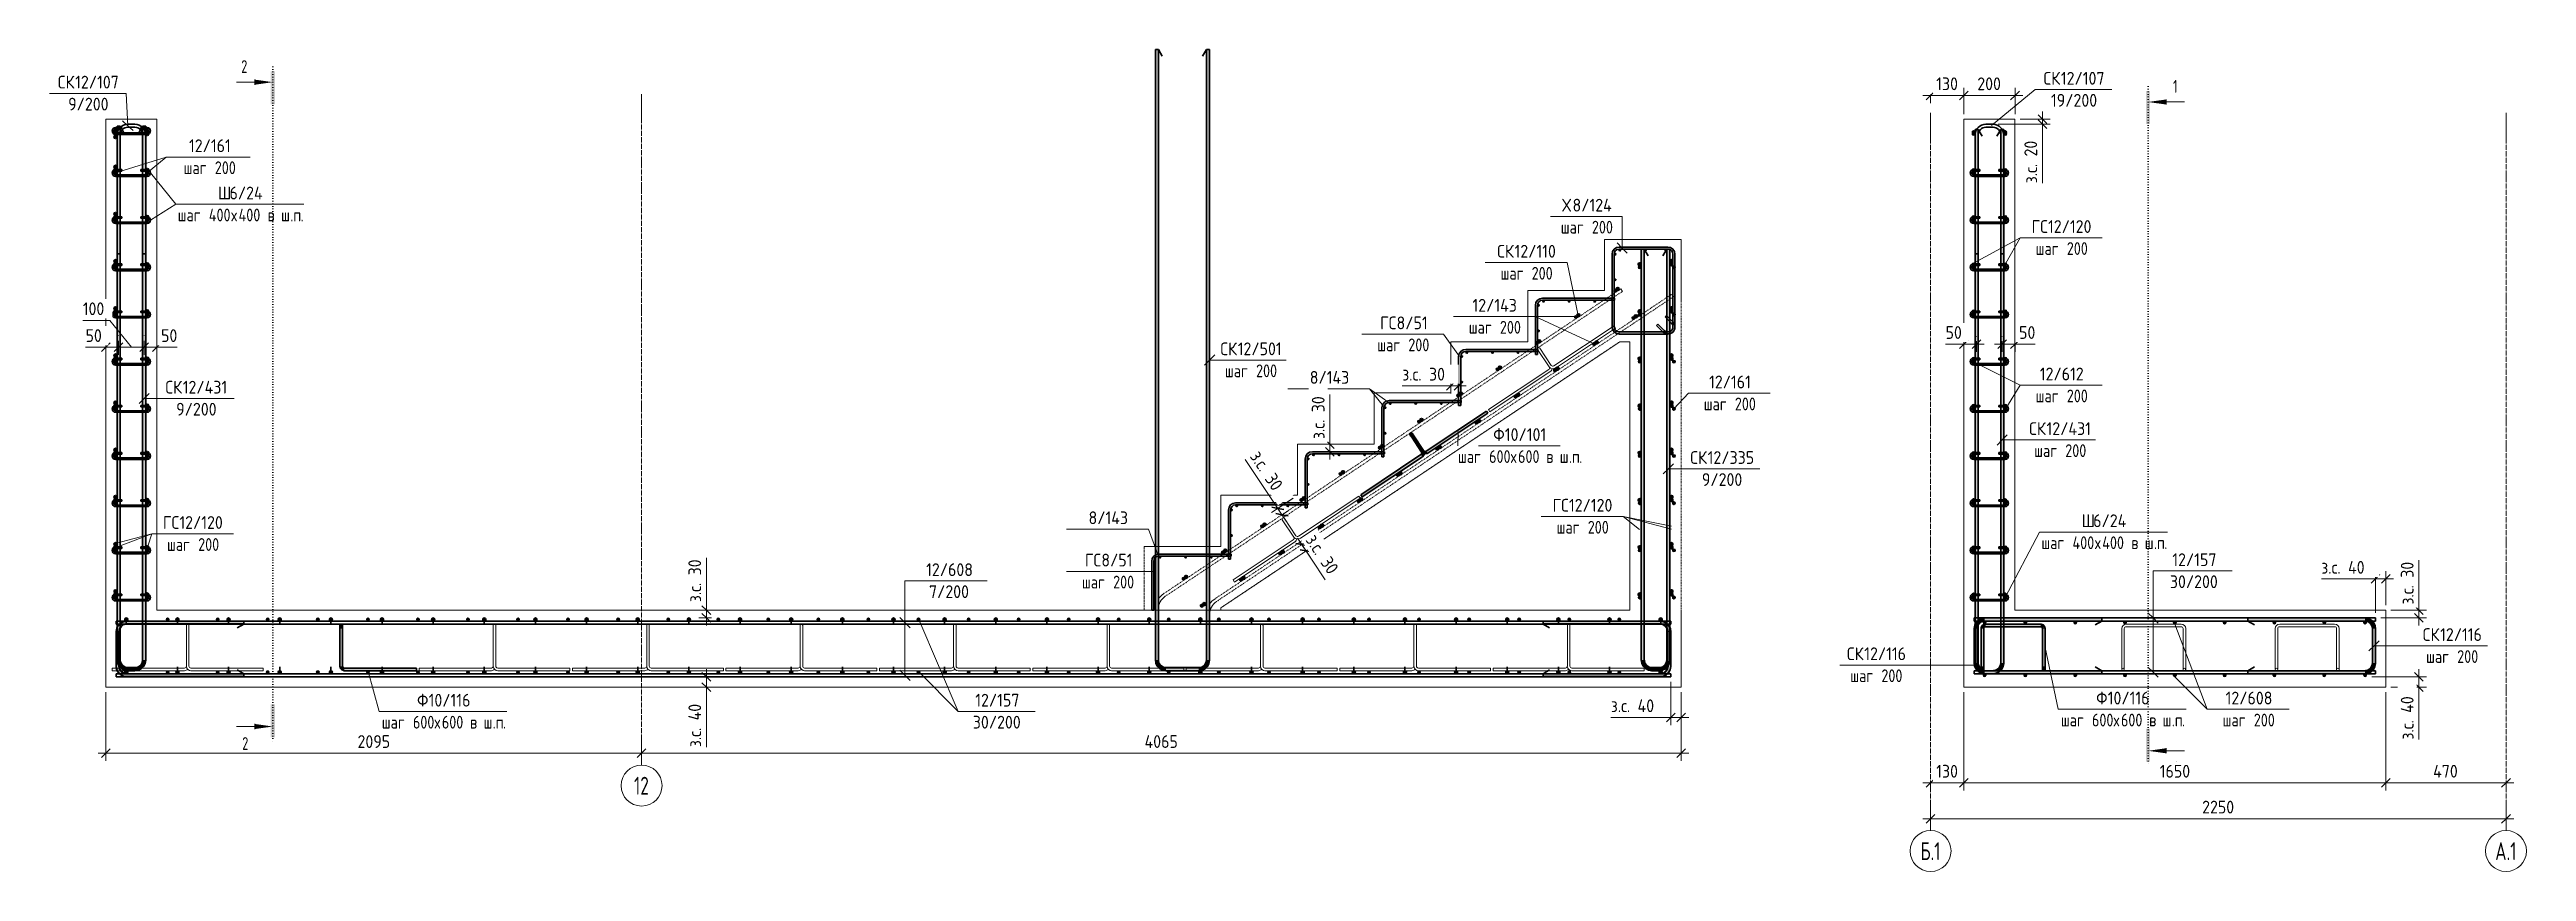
# Model space of a CAD drawing. Header units: millimetres. Extents: x 38156 to 72532, y -3741 to 33881.
# Drawn here: x 46170 to 55856, y -3741 to -528 of the extents above.
import ezdxf

# ---------------------------------------------------------------- set-up
doc = ezdxf.new("R2010")
doc.units = ezdxf.units.MM
for name, pattern in [('01 Штриховая _4 мм_', [6, 3.5, -2.5]), ('02 Штрихпунктирная _20 мм_', [25, 20, -2.5, 0, -2.5]), ('04 Пунктир 10мм', [10, 0, -10])]:
    doc.linetypes.add(name, pattern=pattern)
for name, color, linetype, lineweight in [('AA_Dim', 7, 'Continuous', 9), ('AA_Dim-20', 7, 'Continuous', 9), ('AA_Linii', 7, 'Continuous', 9), ('AA_Oformlenie', 7, 'Continuous', 9), ('AA_Razrez', 7, 'Continuous', 9), ('AA_Vinoska', 7, 'Continuous', 9), ('AF_Element', 7, 'Continuous', 20), ('AF_Element_Опалубка', 253, 'Continuous', 20), ('AF_Perekritie', 7, 'Continuous', 20), ('AF_Perekritie_Опалубка', 253, 'Continuous', 20), ('AF_Stena_Опалубка', 253, 'Continuous', 20), ('KR_Armatura', 7, 'Continuous', 20), ('KR_Armatura_Tonkie', 7, 'Continuous', 20), ('KR_Fundament', 7, 'Continuous', 20), ('Оси', 7, 'Continuous', 9)]:
    doc.layers.add(name, color=color, linetype=linetype, lineweight=lineweight)
doc.styles.add('ISOCPEUR', font='isocpeur.ttf', dxfattribs={"width": 0.7, "height": 70})
doc.styles.add('ISOCPEUR_1', font='isocpeur.ttf', dxfattribs={"width": 0.7, "height": 50})
doc.styles.add('ISOCPEUR_2', font='isocpeur.ttf', dxfattribs={"width": 0.9, "height": 50})
doc.styles.add('ISOCPEUR_3', font='isocpeur.ttf', dxfattribs={"width": 0.8, "height": 50})
doc.dimstyles.new('01_Точн_3_знака__непрозр_', dxfattribs={"dimscale": 304.8, "dimtxt": 49.799059, "dimasz": 0.111549, "dimexe": 0.098425, "dimexo": 0.065617, "dimgap": 0.016404, "dimtad": 1, "dimdec": 3, "dimrnd": 0.001, "dimdsep": 46, "dimtxsty": 'ISOCPEUR_2', "dimblk1": 'OBLIQUE', "dimblk2": 'OBLIQUE', "dimsah": 1, "dimcen": 0.09, "dimdle": 0.098425, "dimazin": 0, "dimtfac": 1, "dimtdec": 4, "dimtix": 1, "dimtmove": 1, "dimatfit": 3, "dimfxl": 1, "dimtvp": 1, "dimtfill": 1, "dimtolj": 1, "dimtzin": 0, "dimlwd": 18, "dimlwe": 18, "dimarcsym": 2})
doc.dimstyles.new('01_Точн_3_знака__непрозр__1', dxfattribs={"dimscale": 304.8, "dimtxt": 49.799059, "dimasz": 0.111549, "dimexe": 0.098425, "dimexo": 0.065617, "dimgap": 0.016404, "dimtad": 1, "dimdec": 3, "dimrnd": 0.001, "dimdsep": 46, "dimtxsty": 'ISOCPEUR_2', "dimblk1": 'OBLIQUE', "dimblk2": 'OBLIQUE', "dimsah": 1, "dimcen": 0.09, "dimdle": 0.098425, "dimazin": 0, "dimtfac": 1, "dimtdec": 4, "dimtix": 1, "dimtmove": 0, "dimatfit": 3, "dimfxl": 1, "dimtvp": 1, "dimtfill": 1, "dimtolj": 1, "dimtzin": 0, "dimlwd": 18, "dimlwe": 18, "dimarcsym": 2})
doc.dimstyles.new('01_Точн_3_знака__непрозр__З_С_', dxfattribs={"dimscale": 304.8, "dimtxt": 49.799059, "dimasz": 0.111549, "dimexe": 0.098425, "dimexo": 0.065617, "dimgap": 0.016404, "dimtad": 1, "dimdec": 3, "dimrnd": 0.001, "dimdsep": 46, "dimtxsty": 'ISOCPEUR_2', "dimblk1": 'OBLIQUE', "dimblk2": 'OBLIQUE', "dimsah": 1, "dimcen": 0.09, "dimdle": 0.098425, "dimazin": 0, "dimtfac": 1, "dimtdec": 4, "dimtix": 1, "dimtmove": 1, "dimatfit": 3, "dimfxl": 1, "dimtvp": 1, "dimtfill": 1, "dimtolj": 1, "dimtzin": 0, "dimlwd": 18, "dimlwe": 18, "dimarcsym": 2})

msp = doc.modelspace()

# ---------------------------------------------------------------- texts
at = {"layer": 'AA_Razrez', "char_height": 50, "attachment_point": 1, "style": 'ISOCPEUR_1'}
for s, insert, width in [('\\fISOCPEUR|b0|i0|c204|p34|;\\W.7;2', (46919.5639, -569.5606), 30.303787), ('\\fISOCPEUR|b0|i0|c204|p34|;\\W.7;1', (54473.7366, -647.0266), 21.324887), ('\\fISOCPEUR|b0|i0|c204|p34|;\\W.7;2', (46923.3987, -3215.7063), 30.303787), ('\\fISOCPEUR|b0|i0|c204|p34|;\\W.7;1', (54477.5714, -3310.6431), 21.324887)]:
    msp.add_mtext(s, dxfattribs=dict(at, insert=insert, width=width))
at = {"layer": 'AA_Vinoska', "char_height": 50, "attachment_point": 1}
for s, insert, width, style in [('СК', (46202.3623, -630.2966), 82.253137, 'ISOCPEUR_2'), ('12/107', (46270.2279, -630.2966), 210.683475, 'ISOCPEUR_2'), ('СК', (53967.2146, -615.4448), 82.253137, 'ISOCPEUR_2'), ('12/107', (54035.0803, -615.4448), 210.683475, 'ISOCPEUR_2'), ('9/200', (46242.8623, -716.2777), 194.810062, 'ISOCPEUR_2'), ('12/161', (46715.5308, -878.9783), 199.139175, 'ISOCPEUR_2'), (' 200', (46790.8791, -964.9593), 133.4008, 'ISOCPEUR_3'), ('шаг', (46694.5708, -964.9593), 116.7257, 'ISOCPEUR_3'), ('\\fISOCPEUR|b0|i0|c204|p34|;\\W.9;Ш', (46828.5858, -1063.7283), 54.835425, 'ISOCPEUR_2'), ('6/24', (46873.8296, -1063.7283), 160.177163, 'ISOCPEUR_2'), (' 400', (46767.5342, -1149.7093), 137.2489, 'ISOCPEUR_3'), ('400 ', (46909.3508, -1149.7093), 137.2489, 'ISOCPEUR_3'), ('\\fISOCPEUR|b0|i0|c204|p34|;\\W.8; ', (47051.1675, -1149.7093), 29.5021, 'ISOCPEUR_3'), ('\\fISOCPEUR|b0|i0|c204|p34|;\\W.9;Х', (52085.0399, -1111.3338), 49.063275, 'ISOCPEUR_2'), ('8/124', (52125.5212, -1111.3338), 187.594875, 'ISOCPEUR_2'), ('шаг', (46671.2258, -1149.7093), 116.7257, 'ISOCPEUR_3'), ('\\fISOCPEUR|b0|i0|c204|p34|;\\W.8;х', (46880.7758, -1149.7093), 34.6329, 'ISOCPEUR_3'), ('\\fISOCPEUR|b0|i0|c204|p34|;\\W.8;в', (47022.5925, -1149.7093), 34.6329, 'ISOCPEUR_3'), ('\\fISOCPEUR|b0|i0|c204|p34|;\\W.8;ш', (47075.5092, -1149.7093), 43.6118, 'ISOCPEUR_3'), ('\\fISOCPEUR|b0|i0|c204|p34|;\\W.8;.', (47111.4925, -1149.7093), 14.1097, 'ISOCPEUR_3'), ('\\fISOCPEUR|b0|i0|c204|p34|;\\W.8;п', (47123.1342, -1149.7093), 34.6329, 'ISOCPEUR_3'), ('\\fISOCPEUR|b0|i0|c204|p34|;\\W.8;.', (47151.7092, -1149.7093), 14.1097, 'ISOCPEUR_3'), ('шаг', (52079.5599, -1197.3148), 116.7257, 'ISOCPEUR_3'), (' 200', (52175.8683, -1197.3148), 133.4008, 'ISOCPEUR_3'), ('ГС', (53920.5809, -1194.8951), 77.924025, 'ISOCPEUR_2'), ('12/120', (53984.8746, -1194.8951), 210.683475, 'ISOCPEUR_2'), ('СК', (51830.9602, -1291.5339), 82.253137, 'ISOCPEUR_2'), ('12/110', (51898.8258, -1291.5339), 199.139175, 'ISOCPEUR_2'), ('шаг', (53936.5209, -1280.8761), 116.7257, 'ISOCPEUR_3'), (' 200', (54032.8292, -1280.8761), 133.4008, 'ISOCPEUR_3'), ('шаг', (51843.9302, -1377.5149), 116.7257, 'ISOCPEUR_3'), (' 200', (51940.2385, -1377.5149), 133.4008, 'ISOCPEUR_3'), ('12/143', (51734.272, -1502.7351), 215.012587, 'ISOCPEUR_2'), ('ГС', (51373.1213, -1571.4551), 77.924025, 'ISOCPEUR_2'), ('8/51', (51437.4151, -1571.4551), 144.30375, 'ISOCPEUR_2'), ('шаг', (51719.792, -1588.7162), 116.7257, 'ISOCPEUR_3'), (' 200', (51816.1003, -1588.7162), 133.4008, 'ISOCPEUR_3'), ('СК', (50748.4282, -1672.9179), 82.253137, 'ISOCPEUR_2'), ('12/501', (50816.2938, -1672.9179), 210.683475, 'ISOCPEUR_2'), ('шаг', (51361.6113, -1657.4362), 116.7257, 'ISOCPEUR_3'), (' 200', (51457.9196, -1657.4362), 133.4008, 'ISOCPEUR_3'), ('СК', (46623.0706, -1822.9179), 82.253137, 'ISOCPEUR_2'), ('12/431', (46690.9363, -1822.9179), 215.012587, 'ISOCPEUR_2'), ('шаг', (50766.1682, -1758.899), 116.7257, 'ISOCPEUR_3'), (' 200', (50862.4765, -1758.899), 133.4008, 'ISOCPEUR_3'), ('8/143', (51097.9414, -1784.5328), 187.594875, 'ISOCPEUR_2'), ('12/161', (52659.4932, -1802.4253), 199.139175, 'ISOCPEUR_2'), ('12/612', (53952.8009, -1771.1179), 210.683475, 'ISOCPEUR_2'), ('9/200', (46665.2806, -1908.899), 194.810062, 'ISOCPEUR_2'), ('шаг', (52638.5332, -1888.4063), 116.7257, 'ISOCPEUR_3'), (' 200', (52734.8416, -1888.4063), 133.4008, 'ISOCPEUR_3'), ('шаг', (53936.5209, -1857.099), 116.7257, 'ISOCPEUR_3'), (' 200', (54032.8292, -1857.099), 133.4008, 'ISOCPEUR_3'), ('\\fISOCPEUR|b0|i0|c204|p34|;\\W.9;Ф', (51815.5785, -2008.0905), 54.835425, 'ISOCPEUR_2'), ('10/101', (51860.8222, -2008.0905), 199.139175, 'ISOCPEUR_2'), ('СК', (53911.0709, -1984.9179), 82.253137, 'ISOCPEUR_2'), ('12/431', (53978.9365, -1984.9179), 215.012587, 'ISOCPEUR_2'), ('шаг', (51677.5285, -2094.0715), 116.7257, 'ISOCPEUR_3'), (' 600', (51773.8368, -2094.0715), 133.4008, 'ISOCPEUR_3'), ('\\fISOCPEUR|b0|i0|c204|p34|;\\W.8;х', (51883.9035, -2094.0715), 34.6329, 'ISOCPEUR_3'), ('600 ', (51912.4785, -2094.0715), 133.4008, 'ISOCPEUR_3'), ('\\fISOCPEUR|b0|i0|c204|p34|;\\W.8;в', (52022.5452, -2094.0715), 34.6329, 'ISOCPEUR_3'), ('\\fISOCPEUR|b0|i0|c204|p34|;\\W.8; ', (52051.1202, -2094.0715), 29.5021, 'ISOCPEUR_3'), ('\\fISOCPEUR|b0|i0|c204|p34|;\\W.8;ш', (52075.4618, -2094.0715), 43.6118, 'ISOCPEUR_3'), ('\\fISOCPEUR|b0|i0|c204|p34|;\\W.8;п', (52123.0868, -2094.0715), 34.6329, 'ISOCPEUR_3'), ('СК', (52586.0232, -2097.9179), 82.253137, 'ISOCPEUR_2'), ('12/335', (52653.8888, -2097.9179), 222.227775, 'ISOCPEUR_2'), ('шаг', (53930.5209, -2070.899), 116.7257, 'ISOCPEUR_3'), (' 200', (54026.8292, -2070.899), 133.4008, 'ISOCPEUR_3'), ('\\fISOCPEUR|b0|i0|c204|p34|;\\W.8;.', (52111.4452, -2094.0715), 14.1097, 'ISOCPEUR_3'), ('\\fISOCPEUR|b0|i0|c204|p34|;\\W.8;.', (52151.6618, -2094.0715), 14.1097, 'ISOCPEUR_3'), ('9/200', (52631.2932, -2183.899), 194.810062, 'ISOCPEUR_2'), ('ГС', (52047.2599, -2284.3506), 77.924025, 'ISOCPEUR_2'), ('12/120', (52111.5537, -2284.3506), 210.683475, 'ISOCPEUR_2'), ('ГС', (46613.5572, -2351.7946), 77.924025, 'ISOCPEUR_2'), ('12/120', (46677.8509, -2351.7946), 210.683475, 'ISOCPEUR_2'), ('8/143', (50232.9603, -2333.3716), 187.594875, 'ISOCPEUR_2'), ('шаг', (52063.1999, -2370.3316), 116.7257, 'ISOCPEUR_3'), (' 200', (52159.5083, -2370.3316), 133.4008, 'ISOCPEUR_3'), ('\\fISOCPEUR|b0|i0|c204|p34|;\\W.9;Ш', (54116.1813, -2344.908), 54.835425, 'ISOCPEUR_2'), ('6/24', (54161.425, -2344.908), 160.177163, 'ISOCPEUR_2'), ('шаг', (46629.4972, -2437.7757), 116.7257, 'ISOCPEUR_3'), (' 200', (46725.8055, -2437.7757), 133.4008, 'ISOCPEUR_3'), ('ГС', (50218.7403, -2498.7019), 77.924025, 'ISOCPEUR_2'), ('8/51', (50283.0341, -2498.7019), 144.30375, 'ISOCPEUR_2'), ('шаг', (53958.8213, -2430.8891), 116.7257, 'ISOCPEUR_3'), (' 400', (54055.1296, -2430.8891), 137.2489, 'ISOCPEUR_3'), ('\\fISOCPEUR|b0|i0|c204|p34|;\\W.8;х', (54168.3713, -2430.8891), 34.6329, 'ISOCPEUR_3'), ('400 ', (54196.9463, -2430.8891), 137.2489, 'ISOCPEUR_3'), ('\\fISOCPEUR|b0|i0|c204|p34|;\\W.8;в', (54310.1879, -2430.8891), 34.6329, 'ISOCPEUR_3'), ('\\fISOCPEUR|b0|i0|c204|p34|;\\W.8; ', (54338.7629, -2430.8891), 29.5021, 'ISOCPEUR_3'), ('\\fISOCPEUR|b0|i0|c204|p34|;\\W.8;ш', (54363.1046, -2430.8891), 43.6118, 'ISOCPEUR_3'), ('\\fISOCPEUR|b0|i0|c204|p34|;\\W.8;.', (54399.0879, -2430.8891), 14.1097, 'ISOCPEUR_3'), ('\\fISOCPEUR|b0|i0|c204|p34|;\\W.8;п', (54410.7296, -2430.8891), 34.6329, 'ISOCPEUR_3'), ('\\fISOCPEUR|b0|i0|c204|p34|;\\W.8;.', (54439.3046, -2430.8891), 14.1097, 'ISOCPEUR_3'), ('12/157', (54470.9279, -2497.2674), 210.683475, 'ISOCPEUR_2'), ('12/608', (49597.8455, -2536.2022), 222.227775, 'ISOCPEUR_2'), ('шаг', (50207.2303, -2584.683), 116.7257, 'ISOCPEUR_3'), (' 200', (50303.5387, -2584.683), 133.4008, 'ISOCPEUR_3'), ('30/200', (54461.3879, -2583.2484), 233.772075, 'ISOCPEUR_2'), ('7/200', (49609.0955, -2622.1832), 194.810062, 'ISOCPEUR_2'), ('12/116', (55518.0689, -2789.9179), 199.139175, 'ISOCPEUR_2'), ('СК', (53198.4243, -2864.9179), 82.253137, 'ISOCPEUR_2'), ('12/116', (53266.2899, -2864.9179), 199.139175, 'ISOCPEUR_2'), (' 200', (55559.4816, -2875.899), 133.4008, 'ISOCPEUR_3'), ('шаг', (53211.3943, -2950.899), 116.7257, 'ISOCPEUR_3'), (' 200', (53307.7026, -2950.899), 133.4008, 'ISOCPEUR_3'), ('\\fISOCPEUR|b0|i0|c204|p34|;\\W.9;Ф', (47607.2704, -3046.4242), 54.835425, 'ISOCPEUR_2'), ('10/116', (47652.5142, -3046.4242), 199.139175, 'ISOCPEUR_2'), ('12/157', (49789.9828, -3046.4242), 210.683475, 'ISOCPEUR_2'), ('\\fISOCPEUR|b0|i0|c204|p34|;\\W.9;Ф', (54173.0272, -3038.0143), 54.835425, 'ISOCPEUR_2'), ('10/116', (54218.2709, -3038.0143), 199.139175, 'ISOCPEUR_2'), ('12/608', (54679.2012, -3038.0143), 222.227775, 'ISOCPEUR_2'), ('шаг', (47469.2204, -3132.4052), 116.7257, 'ISOCPEUR_3'), (' 600', (47565.5287, -3132.4052), 133.4008, 'ISOCPEUR_3'), ('\\fISOCPEUR|b0|i0|c204|p34|;\\W.8;х', (47675.5954, -3132.4052), 34.6329, 'ISOCPEUR_3'), ('600 ', (47704.1704, -3132.4052), 133.4008, 'ISOCPEUR_3'), ('\\fISOCPEUR|b0|i0|c204|p34|;\\W.8;в', (47814.2371, -3132.4052), 34.6329, 'ISOCPEUR_3'), ('\\fISOCPEUR|b0|i0|c204|p34|;\\W.8; ', (47842.8121, -3132.4052), 29.5021, 'ISOCPEUR_3'), ('\\fISOCPEUR|b0|i0|c204|p34|;\\W.8;ш', (47867.1537, -3132.4052), 43.6118, 'ISOCPEUR_3'), ('\\fISOCPEUR|b0|i0|c204|p34|;\\W.8;.', (47903.1371, -3132.4052), 14.1097, 'ISOCPEUR_3'), ('\\fISOCPEUR|b0|i0|c204|p34|;\\W.8;п', (47914.7787, -3132.4052), 34.6329, 'ISOCPEUR_3'), ('\\fISOCPEUR|b0|i0|c204|p34|;\\W.8;.', (47943.3537, -3132.4052), 14.1097, 'ISOCPEUR_3'), ('30/200', (49780.4428, -3132.4052), 233.772075, 'ISOCPEUR_2'), ('шаг', (54034.9772, -3123.9954), 116.7257, 'ISOCPEUR_3'), (' 600', (54131.2855, -3123.9954), 133.4008, 'ISOCPEUR_3'), ('\\fISOCPEUR|b0|i0|c204|p34|;\\W.8;х', (54241.3522, -3123.9954), 34.6329, 'ISOCPEUR_3'), ('600 ', (54269.9272, -3123.9954), 133.4008, 'ISOCPEUR_3'), ('\\fISOCPEUR|b0|i0|c204|p34|;\\W.8;в', (54379.9939, -3123.9954), 34.6329, 'ISOCPEUR_3'), ('\\fISOCPEUR|b0|i0|c204|p34|;\\W.8; ', (54408.5689, -3123.9954), 29.5021, 'ISOCPEUR_3'), ('\\fISOCPEUR|b0|i0|c204|p34|;\\W.8;ш', (54432.9105, -3123.9954), 43.6118, 'ISOCPEUR_3'), ('\\fISOCPEUR|b0|i0|c204|p34|;\\W.8;.', (54468.8939, -3123.9954), 14.1097, 'ISOCPEUR_3'), ('\\fISOCPEUR|b0|i0|c204|p34|;\\W.8;п', (54480.5355, -3123.9954), 34.6329, 'ISOCPEUR_3'), ('\\fISOCPEUR|b0|i0|c204|p34|;\\W.8;.', (54509.1105, -3123.9954), 14.1097, 'ISOCPEUR_3'), ('шаг', (54667.6912, -3123.9954), 116.7257, 'ISOCPEUR_3'), (' 200', (54763.9995, -3123.9954), 133.4008, 'ISOCPEUR_3')]:
    msp.add_mtext(s, dxfattribs=dict(at, insert=insert, width=width, style=style))
at = {"layer": 'Оси', "char_height": 70, "attachment_point": 1, "style": 'ISOCPEUR'}
for s, insert, width in [('12', (48455.4993, -3370.8213), 71.8312), ('\\fISOCPEUR|b0|i0|c204|p34|;\\W.7;Б', (53485.8179, -3626.3593), 48.261587), ('.1', (53525.6376, -3626.3593), 48.261587), ('\\fISOCPEUR|b0|i0|c204|p34|;\\W.7;А', (55733.5079, -3626.3593), 53.8734), ('.1', (55777.9579, -3626.3593), 48.261587)]:
    msp.add_mtext(s, dxfattribs=dict(at, insert=insert, width=width))

# ---------------------------------------------------------------- blocks, each defined once
blk = doc.blocks.new('Лестница - Лестница-3665204-Разрез 1 Арм')
at = {"layer": 'AF_Perekritie', "linetype": '01 Штриховая _4 мм_'}
for p, q in [((44340.1, -1270), (44640.1, -1270)), ((44340.1, -1470), (44340.1, -1270)), ((44340.1, -1270), (44340.1, -1470)), ((44640.1, -1270), (44340.1, -1270)), ((44640.1, -1270), (44640.1, -1510.4)), ((44640.1, -1510.4), (44640.1, -1270)), ((44040.1, -1670), (44040.1, -1470)), ((44040.1, -1470), (44340.1, -1470)), ((44340.1, -1470), (44040.1, -1470)), ((44040.1, -1470), (44040.1, -1670)), ((44400.6, -1670), (42840.1, -2710.4)), ((42840.1, -2710.4), (44400.6, -1670)), ((43740.1, -1870), (43740.1, -1670)), ((43740.1, -1670), (44040.1, -1670)), ((44040.1, -1670), (43740.1, -1670)), ((43740.1, -1670), (43740.1, -1870)), ((44440.1, -1670), (44400.6, -1670)), ((44400.6, -1670), (44440.1, -1670)), ((43440.1, -2070), (43440.1, -1870)), ((43440.1, -1870), (43740.1, -1870)), ((43740.1, -1870), (43440.1, -1870)), ((43440.1, -1870), (43440.1, -2070)), ((43140.1, -2270), (43140.1, -2070)), ((43140.1, -2070), (43440.1, -2070)), ((43440.1, -2070), (43140.1, -2070)), ((43140.1, -2070), (43140.1, -2270)), ((42840.1, -2470), (42840.1, -2270)), ((42840.1, -2270), (43140.1, -2270)), ((43140.1, -2270), (42840.1, -2270)), ((42840.1, -2270), (42840.1, -2470)), ((42540.1, -2720), (42540.1, -2470)), ((42540.1, -2470), (42840.1, -2470)), ((42840.1, -2470), (42540.1, -2470)), ((42540.1, -2470), (42540.1, -2720)), ((42840.1, -2710.4), (42840.1, -2720)), ((42840.1, -2720), (42840.1, -2710.4)), ((42840.1, -2720), (42540.1, -2720)), ((42540.1, -2720), (42840.1, -2720))]:
    blk.add_line(p, q, dxfattribs=at)
blk = doc.blocks.new('351_Ряд стержней П переменный шаг _НесАрм_РабПлоск_ - Тип 1-3779279-Разрез 1 Арм')
at = {"layer": 'KR_Armatura_Tonkie', "lineweight": 35}
for points in [[(42584.1, -2914), (42596.1, -2914), (42595.9, -528), (42584.1, -528), (42584.1, -2908.6)], [(42793.1, -2914), (42796.1, -2914), (42795.9, -528), (42784.1, -528), (42784.3, -2914), (42791.6, -2914)], [(42626.1, -2956), (42626.1, -2944), (42618.3, -2943), (42610.9, -2939.9), (42604.8, -2935.2), (42600, -2928.7), (42597.1, -2921.7), (42595.9, -2914), (42584.1, -2914), (42585.8, -2925.7), (42589.9, -2935.3), (42596.9, -2944.1), (42605.1, -2950.4), (42615.2, -2954.6), (42624.5, -2955.8)], [(42694.4, -2956), (42754.1, -2955.8), (42754.1, -2944), (42626.1, -2944.2), (42626.1, -2956), (42669.4, -2956)], [(42754.1, -2956), (42764.9, -2954.6), (42775.3, -2950.2), (42783.8, -2943.7), (42790.4, -2935), (42794.6, -2924.9), (42795.9, -2914), (42784.1, -2914), (42783, -2921.8), (42780, -2929), (42775.3, -2935.2), (42768.8, -2940.1), (42761.7, -2943), (42754.1, -2944.2), (42754.1, -2955.8)]]:
    blk.add_hatch(color=256, dxfattribs=at).paths.add_polyline_path(points)
for p, q in [((42584.1, -528), (42584.1, -2914)), ((42596.1, -528), (42584.1, -528)), ((42584.1, -528), (42596.1, -528)), ((42584.1, -528), (42584.1, -2914)), ((42596.1, -528), (42584.1, -528)), ((42584.1, -528), (42596.1, -528)), ((42584.1, -528), (42584.1, -2914)), ((42596.1, -528), (42584.1, -528)), ((42584.1, -528), (42596.1, -528)), ((42596.1, -2914), (42596.1, -528)), ((42596.1, -528), (42611.1, -554)), ((42596.1, -2914), (42596.1, -528)), ((42596.1, -528), (42611.1, -554)), ((42596.1, -2914), (42596.1, -528)), ((42596.1, -528), (42611.1, -554)), ((42784.1, -528), (42769.1, -554)), ((42784.1, -528), (42769.1, -554)), ((42784.1, -528), (42769.1, -554)), ((42784.1, -528), (42784.1, -2914)), ((42784.1, -528), (42796.1, -528)), ((42796.1, -528), (42784.1, -528)), ((42784.1, -528), (42784.1, -2914)), ((42784.1, -528), (42796.1, -528)), ((42796.1, -528), (42784.1, -528)), ((42784.1, -528), (42784.1, -2914)), ((42784.1, -528), (42796.1, -528)), ((42796.1, -528), (42784.1, -528)), ((42796.1, -2914), (42796.1, -528)), ((42796.1, -2914), (42796.1, -528)), ((42796.1, -2914), (42796.1, -528)), ((42754.1, -2944), (42626.1, -2944)), ((42754.1, -2944), (42626.1, -2944)), ((42754.1, -2944), (42626.1, -2944)), ((42626.1, -2956), (42754.1, -2956)), ((42626.1, -2956), (42754.1, -2956)), ((42626.1, -2956), (42754.1, -2956))]:
    blk.add_line(p, q, dxfattribs=at)
at = {"layer": 'KR_Armatura_Tonkie', "lineweight": 35, "flags": 128}
for points in [[(42584.1, -2914), (42586, -2926.7), (42591.7, -2938.2), (42600.6, -2947.4), (42611.9, -2953.5), (42624.5, -2956), (42626.1, -2956)], [(42584.1, -2914), (42586, -2926.7), (42591.7, -2938.2), (42600.6, -2947.4), (42611.9, -2953.5), (42624.5, -2956), (42626.1, -2956)], [(42584.1, -2914), (42586, -2926.7), (42591.7, -2938.2), (42600.6, -2947.4), (42611.9, -2953.5), (42624.5, -2956), (42626.1, -2956)], [(42626.1, -2944), (42615.4, -2942), (42606.1, -2936.4), (42599.5, -2927.9), (42596.3, -2917.5), (42596.1, -2914)], [(42626.1, -2944), (42615.4, -2942), (42606.1, -2936.4), (42599.5, -2927.9), (42596.3, -2917.5), (42596.1, -2914)], [(42626.1, -2944), (42615.4, -2942), (42606.1, -2936.4), (42599.5, -2927.9), (42596.3, -2917.5), (42596.1, -2914)], [(42754.1, -2956), (42766.7, -2954), (42778.3, -2948.3), (42787.5, -2939.4), (42793.6, -2928.1), (42796, -2915.5), (42796.1, -2914)], [(42784.1, -2914), (42782.1, -2924.7), (42776.5, -2933.9), (42768, -2940.6), (42757.6, -2943.8), (42754.1, -2944)], [(42754.1, -2956), (42766.7, -2954), (42778.3, -2948.3), (42787.5, -2939.4), (42793.6, -2928.1), (42796, -2915.5), (42796.1, -2914)], [(42784.1, -2914), (42782.1, -2924.7), (42776.5, -2933.9), (42768, -2940.6), (42757.6, -2943.8), (42754.1, -2944)], [(42754.1, -2956), (42766.7, -2954), (42778.3, -2948.3), (42787.5, -2939.4), (42793.6, -2928.1), (42796, -2915.5), (42796.1, -2914)], [(42784.1, -2914), (42782.1, -2924.7), (42776.5, -2933.9), (42768, -2940.6), (42757.6, -2943.8), (42754.1, -2944)]]:
    blk.add_lwpolyline(points, dxfattribs=at)
blk = doc.blocks.new('351_Ряд стержней П переменный шаг _НесАрм_РабПлоск_ - Тип 1-3777036-Разрез 1 Арм')
at = {"layer": 'KR_Armatura_Tonkie', "lineweight": 35}
h = blk.add_hatch(color=256, dxfattribs=at)
h.paths.add_polyline_path([(38535.3, -2914), (38536.1, -2914), (38535.9, -2786.1), (38534.3, -2788.1), (38531.2, -2795.7), (38530.1, -2804), (38530.1, -2914), (38535.1, -2914)])
h.paths.add_polyline_path([(38524.1, -2792.1), (38527.4, -2784), (38534.4, -2775.2), (38536.1, -2773.9), (38535.9, -828), (38524.1, -828), (38524.1, -2784)])
h = blk.add_hatch(color=256, dxfattribs=at)
h.paths.add_polyline_path([(38630.1, -2914), (38636.1, -2914), (38635.8, -2772), (38624.1, -2772), (38624.3, -2914), (38628.5, -2914)])
h.paths.add_polyline_path([(38625.8, -2764), (38636.1, -2764), (38635.8, -828), (38624.1, -828), (38624.3, -2764), (38624.9, -2764)])
for points in [[(38566.1, -2956), (38566.1, -2944), (38558.3, -2943), (38551.1, -2940), (38544.8, -2935.2), (38540, -2928.7), (38537.1, -2921.7), (38535.9, -2914), (38530.1, -2914.1), (38530.3, -2935.8), (38536.9, -2944.1), (38545.1, -2950.4), (38555.2, -2954.6), (38565.9, -2956)], [(38585.7, -2956), (38594.1, -2955.8), (38594.1, -2944), (38566.1, -2944.2), (38566.1, -2956), (38573.2, -2956)], [(38594.1, -2956), (38604.9, -2954.6), (38615.3, -2950.2), (38623.8, -2943.7), (38630.4, -2935), (38634.6, -2924.9), (38635.8, -2914), (38624.1, -2914), (38623, -2921.8), (38620, -2929), (38615.3, -2935.2), (38608.8, -2940.1), (38601.7, -2943), (38594.1, -2944.2), (38594.1, -2955.8)]]:
    blk.add_hatch(color=256, dxfattribs=at).paths.add_polyline_path(points)
for p, q in [((38524.1, -828), (38524.1, -2914)), ((38536.1, -828), (38524.1, -828)), ((38524.1, -828), (38536.1, -828)), ((38524.1, -828), (38524.1, -2914)), ((38536.1, -828), (38524.1, -828)), ((38524.1, -828), (38536.1, -828)), ((38524.1, -828), (38524.1, -2914)), ((38536.1, -828), (38524.1, -828)), ((38524.1, -828), (38536.1, -828)), ((38536.1, -2914), (38536.1, -828)), ((38536.1, -828), (38551.1, -854)), ((38536.1, -2914), (38536.1, -828)), ((38536.1, -828), (38551.1, -854)), ((38536.1, -2914), (38536.1, -828)), ((38536.1, -828), (38551.1, -854)), ((38624.1, -828), (38609.1, -854)), ((38624.1, -828), (38609.1, -854)), ((38624.1, -828), (38609.1, -854)), ((38624.1, -828), (38624.1, -2914)), ((38624.1, -828), (38636.1, -828)), ((38636.1, -828), (38624.1, -828)), ((38624.1, -828), (38624.1, -2914)), ((38624.1, -828), (38636.1, -828)), ((38636.1, -828), (38624.1, -828)), ((38624.1, -828), (38624.1, -2914)), ((38624.1, -828), (38636.1, -828)), ((38636.1, -828), (38624.1, -828)), ((38636.1, -2914), (38636.1, -828)), ((38636.1, -2914), (38636.1, -828)), ((38636.1, -2914), (38636.1, -828)), ((38594.1, -2944), (38566.1, -2944)), ((38594.1, -2944), (38566.1, -2944)), ((38594.1, -2944), (38566.1, -2944)), ((38566.1, -2956), (38594.1, -2956)), ((38566.1, -2956), (38594.1, -2956)), ((38566.1, -2956), (38594.1, -2956))]:
    blk.add_line(p, q, dxfattribs=at)
at = {"layer": 'KR_Armatura_Tonkie', "lineweight": 35, "flags": 128}
for points in [[(38524.1, -2914), (38526, -2926.7), (38531.7, -2938.2), (38540.6, -2947.4), (38551.9, -2953.5), (38564.5, -2956), (38566.1, -2956)], [(38524.1, -2914), (38526, -2926.7), (38531.7, -2938.2), (38540.6, -2947.4), (38551.9, -2953.5), (38564.5, -2956), (38566.1, -2956)], [(38524.1, -2914), (38526, -2926.7), (38531.7, -2938.2), (38540.6, -2947.4), (38551.9, -2953.5), (38564.5, -2956), (38566.1, -2956)], [(38566.1, -2944), (38555.4, -2942), (38546.1, -2936.4), (38539.5, -2927.9), (38536.3, -2917.5), (38536.1, -2914)], [(38566.1, -2944), (38555.4, -2942), (38546.1, -2936.4), (38539.5, -2927.9), (38536.3, -2917.5), (38536.1, -2914)], [(38566.1, -2944), (38555.4, -2942), (38546.1, -2936.4), (38539.5, -2927.9), (38536.3, -2917.5), (38536.1, -2914)], [(38594.1, -2956), (38606.7, -2954), (38618.3, -2948.3), (38627.5, -2939.4), (38633.6, -2928.1), (38636, -2915.5), (38636.1, -2914)], [(38624.1, -2914), (38622.1, -2924.7), (38616.5, -2933.9), (38608, -2940.6), (38597.6, -2943.8), (38594.1, -2944)], [(38594.1, -2956), (38606.7, -2954), (38618.3, -2948.3), (38627.5, -2939.4), (38633.6, -2928.1), (38636, -2915.5), (38636.1, -2914)], [(38624.1, -2914), (38622.1, -2924.7), (38616.5, -2933.9), (38608, -2940.6), (38597.6, -2943.8), (38594.1, -2944)], [(38594.1, -2956), (38606.7, -2954), (38618.3, -2948.3), (38627.5, -2939.4), (38633.6, -2928.1), (38636, -2915.5), (38636.1, -2914)], [(38624.1, -2914), (38622.1, -2924.7), (38616.5, -2933.9), (38608, -2940.6), (38597.6, -2943.8), (38594.1, -2944)]]:
    blk.add_lwpolyline(points, dxfattribs=at)
blk = doc.blocks.new('351_Ряд стержней П переменный шаг _НесАрм_РабПлоск_ - Тип 1-3779410-Разрез 1 Арм')
at = {"layer": 'KR_Armatura_Tonkie', "lineweight": 35}
h = blk.add_hatch(color=256, dxfattribs=at)
h.paths.add_polyline_path([(44484.1, -2914), (44496.1, -2914), (44495.9, -2772), (44484.1, -2772.2), (44484.1, -2908.6)])
h.paths.add_polyline_path([(44485, -2764), (44496.1, -2763.8), (44495.9, -1308), (44484.1, -1308), (44484.3, -2764), (44484.9, -2764)])
h = blk.add_hatch(color=256, dxfattribs=at)
h.paths.add_polyline_path([(44585.9, -2914), (44590, -2913.9), (44590, -2804), (44588.6, -2794.9), (44585.8, -2788), (44584.1, -2785.8), (44584.3, -2914), (44585.8, -2914)])
h.paths.add_polyline_path([(44596.1, -2792.1), (44595.9, -1308), (44584.1, -1308), (44584.3, -2774.1), (44586.4, -2775.7), (44592.7, -2784), (44595.9, -2791.6)])
for points in [[(44526.1, -2956), (44526.1, -2944), (44518.3, -2943), (44510.7, -2939.7), (44504.8, -2935.2), (44500.1, -2929), (44497.1, -2921.7), (44495.9, -2914), (44484.1, -2914), (44485.8, -2925.7), (44489.9, -2935.3), (44496.9, -2944.1), (44505.1, -2950.4), (44515.2, -2954.6), (44524.7, -2955.8)], [(44548.3, -2956), (44554.1, -2955.8), (44554.1, -2944), (44526.1, -2944.2), (44526.1, -2956), (44535.8, -2956)], [(44554.1, -2956), (44564.9, -2954.6), (44575.3, -2950.2), (44583.8, -2943.7), (44590, -2935.3), (44589.8, -2914), (44584.1, -2914), (44583, -2921.8), (44580, -2929), (44575.3, -2935.2), (44568.8, -2940.1), (44561.7, -2943), (44554.1, -2944.2), (44554.1, -2955.8)]]:
    blk.add_hatch(color=256, dxfattribs=at).paths.add_polyline_path(points)
for p, q in [((44484.1, -1308), (44484.1, -2914)), ((44496.1, -1308), (44484.1, -1308)), ((44484.1, -1308), (44496.1, -1308)), ((44484.1, -1308), (44484.1, -2914)), ((44496.1, -1308), (44484.1, -1308)), ((44484.1, -1308), (44496.1, -1308)), ((44484.1, -1308), (44484.1, -2914)), ((44496.1, -1308), (44484.1, -1308)), ((44484.1, -1308), (44496.1, -1308)), ((44496.1, -2914), (44496.1, -1308)), ((44496.1, -1308), (44511.1, -1334)), ((44496.1, -2914), (44496.1, -1308)), ((44496.1, -1308), (44511.1, -1334)), ((44496.1, -2914), (44496.1, -1308)), ((44496.1, -1308), (44511.1, -1334)), ((44584.1, -1308), (44569.1, -1334)), ((44584.1, -1308), (44569.1, -1334)), ((44584.1, -1308), (44569.1, -1334)), ((44584.1, -1308), (44584.1, -2914)), ((44584.1, -1308), (44596.1, -1308)), ((44596.1, -1308), (44584.1, -1308)), ((44584.1, -1308), (44584.1, -2914)), ((44584.1, -1308), (44596.1, -1308)), ((44596.1, -1308), (44584.1, -1308)), ((44584.1, -1308), (44584.1, -2914)), ((44584.1, -1308), (44596.1, -1308)), ((44596.1, -1308), (44584.1, -1308)), ((44596.1, -2914), (44596.1, -1308)), ((44596.1, -2914), (44596.1, -1308)), ((44596.1, -2914), (44596.1, -1308)), ((44554.1, -2944), (44526.1, -2944)), ((44554.1, -2944), (44526.1, -2944)), ((44554.1, -2944), (44526.1, -2944)), ((44526.1, -2956), (44554.1, -2956)), ((44526.1, -2956), (44554.1, -2956)), ((44526.1, -2956), (44554.1, -2956))]:
    blk.add_line(p, q, dxfattribs=at)
at = {"layer": 'KR_Armatura_Tonkie', "lineweight": 35, "flags": 128}
for points in [[(44484.1, -2914), (44486, -2926.7), (44491.7, -2938.2), (44500.6, -2947.4), (44511.9, -2953.5), (44524.5, -2956), (44526.1, -2956)], [(44484.1, -2914), (44486, -2926.7), (44491.7, -2938.2), (44500.6, -2947.4), (44511.9, -2953.5), (44524.5, -2956), (44526.1, -2956)], [(44484.1, -2914), (44486, -2926.7), (44491.7, -2938.2), (44500.6, -2947.4), (44511.9, -2953.5), (44524.5, -2956), (44526.1, -2956)], [(44526.1, -2944), (44515.4, -2942), (44506.1, -2936.4), (44499.5, -2927.9), (44496.3, -2917.5), (44496.1, -2914)], [(44526.1, -2944), (44515.4, -2942), (44506.1, -2936.4), (44499.5, -2927.9), (44496.3, -2917.5), (44496.1, -2914)], [(44526.1, -2944), (44515.4, -2942), (44506.1, -2936.4), (44499.5, -2927.9), (44496.3, -2917.5), (44496.1, -2914)], [(44554.1, -2956), (44566.7, -2954), (44578.3, -2948.3), (44587.5, -2939.4), (44593.6, -2928.1), (44596, -2915.5), (44596.1, -2914)], [(44584.1, -2914), (44582.1, -2924.7), (44576.5, -2933.9), (44568, -2940.6), (44557.6, -2943.8), (44554.1, -2944)], [(44554.1, -2956), (44566.7, -2954), (44578.3, -2948.3), (44587.5, -2939.4), (44593.6, -2928.1), (44596, -2915.5), (44596.1, -2914)], [(44584.1, -2914), (44582.1, -2924.7), (44576.5, -2933.9), (44568, -2940.6), (44557.6, -2943.8), (44554.1, -2944)], [(44554.1, -2956), (44566.7, -2954), (44578.3, -2948.3), (44587.5, -2939.4), (44593.6, -2928.1), (44596, -2915.5), (44596.1, -2914)], [(44584.1, -2914), (44582.1, -2924.7), (44576.5, -2933.9), (44568, -2940.6), (44557.6, -2943.8), (44554.1, -2944)]]:
    blk.add_lwpolyline(points, dxfattribs=at)
blk = doc.blocks.new('Песок ср крупн - Песок ср крупн-3745068-Разрез 1 Арм')
at = {"layer": 'AF_Element'}
for p, q in [((42840.1, -2710.4), (44400.6, -1670)), ((44400.6, -1670), (42840.1, -2710.4)), ((44400.6, -1670), (44440.1, -1670)), ((44440.1, -1670), (44400.6, -1670)), ((44440.1, -1670), (44440.1, -2720)), ((44440.1, -2720), (44440.1, -1670)), ((42840.1, -2720), (42840.1, -2710.4)), ((42840.1, -2710.4), (42840.1, -2720)), ((44440.1, -2720), (42840.1, -2720)), ((42840.1, -2720), (44440.1, -2720))]:
    blk.add_line(p, q, dxfattribs=at)
blk = doc.blocks.new('261_Лягушка _НесАрм_РабПлоск_ - 10 А240-3758482-Разрез 1 Арм')
at = {"layer": 'KR_Armatura_Tonkie', "lineweight": 35}
for points in [[(43586.6, -2043.8), (43595, -2038.2), (43587.2, -2026.9), (43585.3, -2025.9), (43584.8, -2025.7), (43583.5, -2025.6), (43581.5, -2026.3), (43580.9, -2026.6), (43580, -2027.5), (43579.1, -2029.2), (43578.9, -2030.2), (43579, -2031.4), (43579.3, -2032.6), (43579.7, -2033.4), (43586.6, -2043.7)], [(43649.2, -2106.1), (43884.1, -1949.2), (43878.7, -1941), (43643.7, -2097.9), (43649.1, -2105.9)], [(43393.3, -2276.6), (43628.3, -2119.8), (43622.8, -2111.6), (43387.9, -2268.5), (43393.2, -2276.5)], [(43624.9, -2101.2), (43633.2, -2095.7), (43594.8, -2038.3), (43586.6, -2043.8), (43624.8, -2101.1)], [(43628.4, -2119.9), (43633.2, -2115.1), (43635.8, -2108.6), (43629.7, -2106), (43624.9, -2101.2), (43626, -2106.8), (43622.9, -2111.8), (43628.3, -2119.8)], [(43642.9, -2108.7), (43649.1, -2105.9), (43643.6, -2097.7), (43638, -2098.9), (43633.1, -2095.8), (43625, -2101.4), (43630.1, -2106.2), (43636, -2108.7), (43642.3, -2108.7)]]:
    blk.add_hatch(color=256, dxfattribs=at).paths.add_polyline_path(points)
for p, q in [((43878.7, -1941), (43643.6, -2097.7)), ((43649.2, -2106.1), (43884.2, -1949.4)), ((43884.2, -1949.4), (43878.7, -1941)), ((43878.7, -1941), (43884.2, -1949.4)), ((43622.8, -2111.6), (43387.8, -2268.3)), ((43393.3, -2276.6), (43628.4, -2119.9)), ((43586.6, -2043.8), (43624.9, -2101.2)), ((43586.6, -2043.8), (43624.9, -2101.2)), ((43633.2, -2095.7), (43595, -2038.2)), ((43633.2, -2095.7), (43595, -2038.2)), ((43387.8, -2268.3), (43393.3, -2276.6)), ((43393.3, -2276.6), (43387.8, -2268.3))]:
    blk.add_line(p, q, dxfattribs=at)
at = {"layer": 'KR_Armatura_Tonkie', "lineweight": 35, "flags": 128}
for points in [[(43579.7, -2033.4), (43579.1, -2029.1), (43582, -2026), (43586.3, -2026.3), (43588, -2027.8)], [(43588, -2027.8), (43588.6, -2032.1), (43585.7, -2035.3), (43581.4, -2035), (43579.7, -2033.4)], [(43579.7, -2033.4), (43580.8, -2035), (43583.6, -2039.3), (43586.6, -2043.8)], [(43586.6, -2043.8), (43582.9, -2038.2), (43580.4, -2034.4), (43579.7, -2033.4)], [(43595, -2038.2), (43591.3, -2032.7), (43588.7, -2028.9), (43588, -2027.8)], [(43588, -2027.8), (43589.1, -2029.5), (43592, -2033.8), (43595, -2038.2)], [(43624.9, -2101.2), (43626.1, -2106.4), (43623.5, -2111.1), (43622.8, -2111.6)], [(43624.9, -2101.2), (43631, -2106.8), (43638.9, -2109), (43647, -2107.3), (43649.2, -2106.1)], [(43628.4, -2119.9), (43634, -2113.9), (43636.2, -2105.9), (43634.5, -2097.9), (43633.2, -2095.7)], [(43643.6, -2097.7), (43638.4, -2098.9), (43633.8, -2096.4), (43633.2, -2095.7)]]:
    blk.add_lwpolyline(points, dxfattribs=at)
blk = doc.blocks.new('261_Лягушка _НесАрм_РабПлоск_ - 10 А240-3768173-Разрез 1 Арм')
at = {"layer": 'KR_Armatura_Tonkie', "lineweight": 35}
for points in [[(39405.1, -2791.5), (39404.9, -2777.7), (39404.1, -2776.2), (39403.4, -2775.3), (39402.6, -2774.7), (39401.4, -2774.2), (39399.7, -2774), (39398.8, -2774.2), (39397.5, -2774.7), (39396, -2776.2), (39395.7, -2776.7), (39395.2, -2777.7), (39395.1, -2779), (39395.2, -2791.5), (39404.9, -2791.5)], [(39395.1, -2938.5), (39405.1, -2938.5), (39404.9, -2791.5), (39395.1, -2791.5), (39395.1, -2930.7)], [(39412.6, -2956), (39412.5, -2946), (39407.2, -2943.6), (39404.9, -2938.5), (39395.1, -2938.5), (39396.6, -2945.5), (39400.2, -2950.9), (39406.2, -2954.7), (39412.5, -2956)], [(39558.5, -2956), (39695.1, -2955.8), (39695.1, -2946), (39412.6, -2946.2), (39412.6, -2956), (39558.5, -2956)]]:
    blk.add_hatch(color=256, dxfattribs=at).paths.add_polyline_path(points)
for p, q in [((39395.1, -2791.5), (39395.1, -2938.5)), ((39405.1, -2938.5), (39405.1, -2791.5)), ((39695.1, -2946), (39412.6, -2946)), ((39412.6, -2956), (39695.1, -2956)), ((39695.1, -2946), (39695.1, -2956)), ((39695.1, -2956), (39695.1, -2946))]:
    blk.add_line(p, q, dxfattribs=at)
at = {"layer": 'KR_Armatura_Tonkie', "lineweight": 35, "flags": 128}
for points in [[(39395.1, -2779), (39395.1, -2780.9), (39395.1, -2786.1), (39395.1, -2791.5)], [(39405.1, -2791.5), (39405.1, -2784.8), (39405.1, -2780.2), (39405.1, -2779)], [(39395.1, -2938.5), (39397, -2946.5), (39402.4, -2952.7), (39410, -2955.8), (39412.6, -2956)], [(39412.6, -2946), (39407.6, -2944.1), (39405.1, -2939.4), (39405.1, -2938.5)]]:
    blk.add_lwpolyline(points, dxfattribs=at)
at = {"layer": 'KR_Armatura_Tonkie', "lineweight": 35}
for start, end in [(0, 180), (180, 0)]:
    blk.add_arc((39400.1, -2779), 5, start, end, dxfattribs=at)
blk = doc.blocks.new('350_Стержень П торец СК-СГ _НесАрм_РабПлоск_ - 350_Стержень П торец СК-СГ _НесАрм_РабПлоск_-3775357-Разрез 1 Арм')
at = {"layer": 'KR_Armatura_Tonkie', "lineweight": 35}
blk.add_hatch(color=256, dxfattribs=at).paths.add_polyline_path([(44100.1, -2978), (44558.1, -2978), (44568.4, -2976.7), (44578.1, -2972.7), (44586.4, -2966.3), (44592.7, -2958), (44596.7, -2948.4), (44598.1, -2938), (44598.1, -2804), (44596.7, -2793.6), (44592.7, -2784), (44585.8, -2775.3), (44578.1, -2769.3), (44568.4, -2765.3), (44558.1, -2764), (44100.1, -2764), (44100.1, -2772), (44559.8, -2772.2), (44566.3, -2773.1), (44574.1, -2776.3), (44580.7, -2781.4), (44585.9, -2788.4), (44589, -2795.7), (44590, -2804), (44589.8, -2939.7), (44589, -2946.3), (44585.8, -2954), (44580.7, -2960.6), (44573.4, -2966), (44566.3, -2968.9), (44558.1, -2970), (44100.1, -2970), (44100.1, -2975)])
at = {"layer": 'KR_Armatura'}
for p, q in [((44100.1, -2764), (44100.1, -2772)), ((44558.1, -2764), (44100.1, -2764)), ((44100.1, -2772), (44558.1, -2772)), ((44590, -2804), (44590, -2938)), ((44598.1, -2938), (44598.1, -2804)), ((44558.1, -2970), (44100.1, -2970)), ((44100.1, -2970), (44100.1, -2978)), ((44100.1, -2978), (44558.1, -2978))]:
    blk.add_line(p, q, dxfattribs=at)
for centre, radius, start, end in [((44558.1, -2804), 40, 360, 90), ((44558.1, -2804), 32, 0, 90), ((44558.1, -2938), 32, 270, 0), ((44558.1, -2938), 40, 270, 0)]:
    blk.add_arc(centre, radius, start, end, dxfattribs=at)
at = {"layer": 'KR_Armatura_Tonkie', "lineweight": 35}
for p, q in [((44100.1, -2764), (44100.1, -2772)), ((44100.1, -2970), (44100.1, -2978))]:
    blk.add_line(p, q, dxfattribs=at)
blk = doc.blocks.new('350_Стержень П торец СК-СГ _НесАрм_РабПлоск_ - 350_Стержень П торец СК-СГ _НесАрм_РабПлоск_-V1-Разрез 1 Арм')
at = {"layer": 'KR_Armatura_Tonkie', "lineweight": 35}
h = blk.add_hatch(color=256, dxfattribs=at)
h.paths.add_polyline_path([(44100.1, -2774), (44484.1, -2773.8), (44484.1, -2772), (44100.1, -2772.2), (44100.1, -2773.8)])
h.paths.add_polyline_path([(44523.3, -2774), (44558.1, -2773.8), (44558.1, -2772), (44496.1, -2772.2), (44496.1, -2774), (44510.7, -2774)])
h.paths.add_polyline_path([(44347.9, -2764), (44484.1, -2763.8), (44484.1, -2762), (44100.1, -2762.2), (44100.1, -2764), (44322.8, -2764)])
h.paths.add_polyline_path([(44548.3, -2764), (44558.1, -2763.8), (44558.1, -2762), (44496.1, -2762.2), (44496.1, -2764), (44535.8, -2764)])
h = blk.add_hatch(color=256, dxfattribs=at)
h.paths.add_polyline_path([(44599.9, -2804), (44600.1, -2804), (44598.4, -2792.6), (44596.1, -2786.9), (44596.1, -2792.1), (44596.7, -2793.6), (44598.3, -2804), (44599.3, -2804)])
h.paths.add_polyline_path([(44584.1, -2789), (44584, -2785.8), (44580.7, -2781.4), (44573.4, -2776), (44565.8, -2773), (44558.1, -2772.2), (44558.1, -2774), (44566.3, -2775.2), (44573.6, -2778.5), (44579.7, -2783.3), (44584, -2789)])
h.paths.add_polyline_path([(44584.1, -2773.9), (44584.1, -2771.5), (44578.8, -2767.5), (44568.4, -2763.4), (44558.1, -2762.2), (44558.1, -2764), (44568.9, -2765.6), (44578.1, -2769.3), (44583, -2773.2)])
h = blk.add_hatch(color=256, dxfattribs=at)
h.paths.add_polyline_path([(44598.1, -2938), (44600.1, -2938), (44599.9, -2804), (44598.1, -2804), (44598.1, -2930.7)])
h.paths.add_polyline_path([(44588.2, -2938), (44590, -2938), (44589.8, -2935.8), (44588.1, -2938)])
h = blk.add_hatch(color=256, dxfattribs=at)
h.paths.add_polyline_path([(44100.1, -2980), (44558.1, -2979.8), (44558.1, -2978), (44100.1, -2978.2), (44100.1, -2979.8)])
h.paths.add_polyline_path([(44322.8, -2970), (44558.1, -2969.8), (44558.1, -2968), (44100.1, -2968.2), (44100.1, -2970), (44272.7, -2970)])
h = blk.add_hatch(color=256, dxfattribs=at)
h.paths.add_polyline_path([(44558.1, -2980), (44568.9, -2978.6), (44579.1, -2974.4), (44587.8, -2967.7), (44594.5, -2958.8), (44598.6, -2948.9), (44599.9, -2938), (44598.1, -2938), (44596.5, -2948.9), (44592.7, -2958), (44585.9, -2966.6), (44578.1, -2972.7), (44568.4, -2976.7), (44558.1, -2978.2), (44558.1, -2979.8)])
h.paths.add_polyline_path([(44558.1, -2970), (44567.1, -2968.6), (44574.1, -2965.7), (44580.7, -2960.6), (44585.9, -2953.6), (44589, -2945.7), (44589.8, -2938), (44588, -2938.1), (44586.8, -2946.3), (44583.7, -2953.5), (44578.8, -2959.6), (44572.8, -2964.1), (44565.3, -2967.1), (44562.2, -2967.5), (44560.9, -2967.9), (44559.7, -2967.9), (44558.5, -2967.9), (44558.1, -2968.2), (44558.1, -2969.8)])
for p, q in [((44558.1, -2762), (44100.1, -2762)), ((44100.1, -2774), (44100.1, -2762)), ((44100.1, -2762), (44100.1, -2774)), ((44100.1, -2774), (44558.1, -2774)), ((44100.1, -2774), (44126, -2789)), ((44588.1, -2804), (44588.1, -2938)), ((44600.1, -2938), (44600.1, -2804)), ((44100.1, -2968), (44126, -2953)), ((44558.1, -2968), (44100.1, -2968)), ((44100.1, -2968), (44100.1, -2980)), ((44100.1, -2980), (44100.1, -2968)), ((44100.1, -2980), (44558.1, -2980))]:
    blk.add_line(p, q, dxfattribs=at)
at = {"layer": 'KR_Armatura_Tonkie', "lineweight": 35, "flags": 128}
for points in [[(44600.1, -2804), (44598.1, -2791.3), (44592.4, -2779.8), (44583.5, -2770.6), (44572.2, -2764.5), (44559.6, -2762), (44558.1, -2762)], [(44558.1, -2774), (44568.7, -2776), (44578, -2781.6), (44584.7, -2790.1), (44587.9, -2800.5), (44588.1, -2804)], [(44558.1, -2980), (44570.7, -2978), (44582.3, -2972.3), (44591.5, -2963.4), (44597.6, -2952.1), (44600, -2939.5), (44600.1, -2938)], [(44588.1, -2938), (44586.1, -2948.7), (44580.5, -2957.9), (44572, -2964.6), (44561.6, -2967.8), (44558.1, -2968)]]:
    blk.add_lwpolyline(points, dxfattribs=at)
blk = doc.blocks.new('350_Стержень П торец СК-СГ _НесАрм_РабПлоск_ - 350_Стержень П торец СК-СГ _НесАрм_РабПлоск_-V2-Разрез 1 Арм')
at = {"layer": 'KR_Armatura_Tonkie', "lineweight": 35}
for p, q in [((44558.1, -2762), (44100.1, -2762)), ((44100.1, -2774), (44100.1, -2762)), ((44100.1, -2762), (44100.1, -2774)), ((44100.1, -2774), (44558.1, -2774)), ((44100.1, -2774), (44126, -2789)), ((44588.1, -2804), (44588.1, -2938)), ((44600.1, -2938), (44600.1, -2804)), ((44100.1, -2968), (44126, -2953)), ((44558.1, -2968), (44100.1, -2968)), ((44100.1, -2968), (44100.1, -2980)), ((44100.1, -2980), (44100.1, -2968)), ((44100.1, -2980), (44558.1, -2980))]:
    blk.add_line(p, q, dxfattribs=at)
at = {"layer": 'KR_Armatura_Tonkie', "lineweight": 35, "flags": 128}
for points in [[(44600.1, -2804), (44598.1, -2791.3), (44592.4, -2779.8), (44583.5, -2770.6), (44572.2, -2764.5), (44559.6, -2762), (44558.1, -2762)], [(44558.1, -2774), (44568.7, -2776), (44578, -2781.6), (44584.7, -2790.1), (44587.9, -2800.5), (44588.1, -2804)], [(44558.1, -2980), (44570.7, -2978), (44582.3, -2972.3), (44591.5, -2963.4), (44597.6, -2952.1), (44600, -2939.5), (44600.1, -2938)], [(44588.1, -2938), (44586.1, -2948.7), (44580.5, -2957.9), (44572, -2964.6), (44561.6, -2967.8), (44558.1, -2968)]]:
    blk.add_lwpolyline(points, dxfattribs=at)
blk = doc.blocks.new('350_Стержень П торец СК-СГ _НесАрм_РабПлоск_ - 350_Стержень П торец СК-СГ _НесАрм_РабПлоск_-V3-Разрез 1 Арм')
at = {"layer": 'KR_Armatura_Tonkie', "lineweight": 35}
for p, q in [((38520.1, -2804), (38520.1, -2938)), ((38532.1, -2938), (38532.1, -2804)), ((39020.1, -2762), (38562.1, -2762)), ((38562.1, -2774), (39020.1, -2774)), ((39020.1, -2774), (38994.1, -2789)), ((39020.1, -2774), (39020.1, -2762)), ((39020.1, -2762), (39020.1, -2774)), ((39020.1, -2968), (38562.1, -2968)), ((38562.1, -2980), (39020.1, -2980)), ((39020.1, -2968), (38994.1, -2953)), ((39020.1, -2968), (39020.1, -2980)), ((39020.1, -2980), (39020.1, -2968))]:
    blk.add_line(p, q, dxfattribs=at)
at = {"layer": 'KR_Armatura_Tonkie', "lineweight": 35, "flags": 128}
for points in [[(38562.1, -2762), (38549.4, -2764), (38537.9, -2769.7), (38528.6, -2778.6), (38522.5, -2789.9), (38520.1, -2802.5), (38520.1, -2804)], [(38532.1, -2804), (38534, -2793.3), (38539.6, -2784.1), (38548.2, -2777.4), (38558.5, -2774.2), (38562.1, -2774)], [(38520.1, -2938), (38522, -2950.7), (38527.7, -2962.2), (38536.6, -2971.4), (38547.9, -2977.5), (38560.5, -2980), (38562.1, -2980)], [(38562.1, -2968), (38551.4, -2966), (38542.1, -2960.4), (38535.5, -2951.9), (38532.3, -2941.5), (38532.1, -2938)]]:
    blk.add_lwpolyline(points, dxfattribs=at)
blk = doc.blocks.new('350_Стержень П торец СК-СГ _НесАрм_РабПлоск_ - 350_Стержень П торец СК-СГ _НесАрм_РабПлоск_-V4-Разрез 1 Арм')
at = {"layer": 'KR_Armatura_Tonkie', "lineweight": 35}
h = blk.add_hatch(color=256, dxfattribs=at)
h.paths.add_polyline_path([(38520.1, -2804), (38522, -2804), (38523.6, -2793.1), (38524.1, -2791.6), (38524.1, -2786.9), (38521.5, -2793.1), (38520.3, -2802.5)])
h.paths.add_polyline_path([(38536.1, -2789), (38536.4, -2788.6), (38540.8, -2782.8), (38547.1, -2778), (38554.3, -2775), (38562.1, -2773.8), (38562.1, -2772), (38553.8, -2773.1), (38546.1, -2776.3), (38539.4, -2781.4), (38536.1, -2785.8), (38536.1, -2789)])
h.paths.add_polyline_path([(38536.1, -2773.9), (38542.1, -2769.3), (38551.7, -2765.3), (38562.1, -2763.8), (38562.1, -2762), (38551.2, -2763.4), (38541.1, -2767.6), (38536.1, -2771.7), (38536.1, -2773.7)])
h = blk.add_hatch(color=256, dxfattribs=at)
h.paths.add_polyline_path([(38530.1, -2938), (38531.8, -2937.8), (38530.1, -2935.5), (38530.1, -2938)])
h.paths.add_polyline_path([(38520.9, -2938), (38522, -2938), (38521.8, -2804), (38520.1, -2804), (38520.3, -2938)])
h = blk.add_hatch(color=256, dxfattribs=at)
h.paths.add_polyline_path([(38562.1, -2774), (38624.1, -2773.8), (38624.1, -2772), (38562.1, -2772.2), (38562.1, -2773.8)])
h.paths.add_polyline_path([(38911.4, -2774), (39020.1, -2773.8), (39020.1, -2772), (38636.1, -2772.2), (38636.1, -2774), (38861.3, -2774)])
h.paths.add_polyline_path([(38624.1, -2764), (38624.1, -2762), (38562.1, -2762.2), (38562.1, -2764), (38623.3, -2764)])
h.paths.add_polyline_path([(38748.6, -2764), (39020.1, -2763.8), (39020.1, -2762), (38636.1, -2762.2), (38636.1, -2764), (38736, -2764)])
h = blk.add_hatch(color=256, dxfattribs=at)
h.paths.add_polyline_path([(38562.1, -2980), (38562.1, -2978), (38551.2, -2976.4), (38542.1, -2972.7), (38533.8, -2966.3), (38527.4, -2958), (38523.4, -2948.4), (38521.8, -2938), (38520.1, -2938), (38521.8, -2949.7), (38525.7, -2959), (38532.4, -2967.7), (38541.1, -2974.4), (38551.7, -2978.6), (38560.7, -2979.8)])
h.paths.add_polyline_path([(38562.1, -2970), (38562.1, -2968), (38560.4, -2967.9), (38560.1, -2968), (38557.9, -2967.5), (38557.1, -2967.3), (38553.5, -2966.7), (38546.6, -2963.7), (38540.8, -2959.2), (38536, -2952.9), (38533.1, -2945.8), (38531.9, -2938), (38530.1, -2938), (38531.2, -2946.3), (38534.4, -2954), (38539.4, -2960.6), (38546.6, -2965.9), (38554.5, -2969), (38560.7, -2969.8)])
h = blk.add_hatch(color=256, dxfattribs=at)
h.paths.add_polyline_path([(39020.1, -2980), (39020.1, -2978), (38562.1, -2978.2), (38562.1, -2980), (38761.1, -2980)])
h.paths.add_polyline_path([(38562.9, -2970), (39020.1, -2969.8), (39020.1, -2968), (38562.1, -2968.2), (38562.1, -2970)])
for p, q in [((38520.1, -2804), (38520.1, -2938)), ((38532.1, -2938), (38532.1, -2804)), ((39020.1, -2762), (38562.1, -2762)), ((38562.1, -2774), (39020.1, -2774)), ((39020.1, -2774), (38994.1, -2789)), ((39020.1, -2774), (39020.1, -2762)), ((39020.1, -2762), (39020.1, -2774)), ((39020.1, -2968), (38562.1, -2968)), ((38562.1, -2980), (39020.1, -2980)), ((39020.1, -2968), (38994.1, -2953)), ((39020.1, -2968), (39020.1, -2980)), ((39020.1, -2980), (39020.1, -2968))]:
    blk.add_line(p, q, dxfattribs=at)
at = {"layer": 'KR_Armatura_Tonkie', "lineweight": 35, "flags": 128}
for points in [[(38562.1, -2762), (38549.4, -2764), (38537.9, -2769.7), (38528.6, -2778.6), (38522.5, -2789.9), (38520.1, -2802.5), (38520.1, -2804)], [(38532.1, -2804), (38534, -2793.3), (38539.6, -2784.1), (38548.2, -2777.4), (38558.5, -2774.2), (38562.1, -2774)], [(38520.1, -2938), (38522, -2950.7), (38527.7, -2962.2), (38536.6, -2971.4), (38547.9, -2977.5), (38560.5, -2980), (38562.1, -2980)], [(38562.1, -2968), (38551.4, -2966), (38542.1, -2960.4), (38535.5, -2951.9), (38532.3, -2941.5), (38532.1, -2938)]]:
    blk.add_lwpolyline(points, dxfattribs=at)
blk = doc.blocks.new('350_Стержень П торец СК-СГ _НесАрм_РабПлоск_ - 350_Стержень П торец СК-СГ _НесАрм_РабПлоск_-V5-Разрез 1 Арм')
at = {"layer": 'KR_Armatura_Tonkie', "lineweight": 35}
blk.add_hatch(color=256, dxfattribs=at).paths.add_polyline_path([(38761.1, -2978), (39020.1, -2978), (39020.1, -2970), (38560.7, -2969.8), (38553.8, -2968.9), (38546.1, -2965.7), (38539.4, -2960.6), (38534.4, -2954), (38531.2, -2946.3), (38530.1, -2938), (38530.1, -2803.5), (38531.2, -2795.7), (38534.4, -2788), (38539.4, -2781.4), (38546.1, -2776.3), (38553.8, -2773.1), (38562.1, -2772), (39020.1, -2772), (39020.1, -2764), (38560.7, -2764.2), (38551.7, -2765.3), (38542.1, -2769.3), (38533.7, -2775.7), (38527.2, -2784.6), (38523.4, -2793.6), (38522, -2804), (38522, -2938), (38523.4, -2948.4), (38527.4, -2958), (38533.8, -2966.3), (38542.1, -2972.7), (38551.7, -2976.7), (38562.1, -2978)])
at = {"layer": 'KR_Armatura'}
for p, q in [((38522, -2804), (38522, -2938)), ((38530.1, -2938), (38530.1, -2804)), ((39020.1, -2764), (38562.1, -2764)), ((38562.1, -2772), (39020.1, -2772)), ((39020.1, -2772), (39020.1, -2764)), ((39020.1, -2970), (38562.1, -2970)), ((38562.1, -2978), (39020.1, -2978)), ((39020.1, -2978), (39020.1, -2970))]:
    blk.add_line(p, q, dxfattribs=at)
for centre, radius, start, end in [((38562.1, -2804), 40, 90, 180), ((38562.1, -2804), 32, 90, 180), ((38562.1, -2938), 40, 180, 270), ((38562.1, -2938), 32, 180, 270)]:
    blk.add_arc(centre, radius, start, end, dxfattribs=at)
at = {"layer": 'KR_Armatura_Tonkie', "lineweight": 35}
for p, q in [((39020.1, -2772), (39020.1, -2764)), ((39020.1, -2978), (39020.1, -2970))]:
    blk.add_line(p, q, dxfattribs=at)
blk = doc.blocks.new('350_Стержень П торец СК-СГ _НесАрм_РабПлоск_ - 350_Стержень П торец СК-СГ _НесАрм_РабПлоск_-V6-Разрез 1 Арм')
at = {"layer": 'KR_Armatura_Tonkie', "lineweight": 35}
h = blk.add_hatch(color=256, dxfattribs=at)
h.paths.add_polyline_path([(44360.1, -2762), (44361.6, -2761.8), (44362, -2761.5), (44362.5, -2761.1), (44355.8, -2760.2), (44357.1, -2761.2), (44358.5, -2761.8)])
h.paths.add_polyline_path([(44365.9, -2754.4), (44364.3, -2751.8), (44363.1, -2750.8), (44362.2, -2750.8), (44362.9, -2751.5), (44362.5, -2753), (44363.8, -2753.6)])
h.paths.add_polyline_path([(44364.3, -2760.2), (44365.3, -2759), (44365.9, -2754.4), (44363.6, -2760), (44364.7, -2759.6)])
h.paths.add_polyline_path([(44356, -2759.2), (44357, -2751.4), (44354.9, -2753), (44354.3, -2754.4), (44354.1, -2756), (44354.3, -2757.6), (44354.9, -2758.6), (44354.9, -2758.2), (44355.8, -2759.1)])
h.paths.add_polyline_path([(44354.3, -2757), (44354.1, -2756), (44354.7, -2754.4)])
h.paths.add_polyline_path([(44358.5, -2751.4), (44358.6, -2750.6), (44360.8, -2750.2), (44360.1, -2750), (44358.5, -2750.2), (44357.9, -2750.7), (44358.2, -2750.8), (44358, -2751.2)])
h = blk.add_hatch(color=256, dxfattribs=at)
h.paths.add_polyline_path([(44365.9, -2754.4), (44365.3, -2753), (44364.8, -2752.7), (44365.4, -2753.6)])
h.paths.add_polyline_path([(44354.9, -2753), (44354.1, -2756), (44354.3, -2757), (44354.8, -2753.6)])
h.paths.add_polyline_path([(44362, -2761.5), (44363.1, -2761.2), (44364.3, -2760.2), (44364.8, -2759.3), (44363.9, -2759.8), (44363.6, -2760), (44365.9, -2754.4), (44362.5, -2753), (44362.9, -2751.5), (44362.3, -2750.6), (44361.1, -2750.3), (44358.5, -2750.8), (44358.5, -2751.4), (44358, -2751.2), (44358.3, -2750.6), (44357.1, -2750.8), (44355.8, -2752), (44355.8, -2752.3), (44357, -2751.4), (44355.8, -2759.1), (44354.9, -2758.2), (44354.9, -2759), (44355.8, -2760.2), (44356.4, -2760.3), (44362.4, -2761.2)])
h.paths.add_polyline_path([(44365.3, -2759), (44365.9, -2757.6), (44366.1, -2756), (44365.9, -2754.4), (44365.3, -2758.5)])
h = blk.add_hatch(color=256, dxfattribs=at)
h.paths.add_polyline_path([(44360.1, -2968), (44360.8, -2967), (44360.6, -2966.8), (44360.1, -2967.8)])
h.paths.add_polyline_path([(44360.1, -2968), (44358.5, -2967.4), (44358.5, -2966), (44355.3, -2961.8), (44354.8, -2962.6), (44354.3, -2961.2), (44354.1, -2962), (44354.3, -2963.6), (44354.8, -2964.5), (44355.8, -2966.2), (44357.1, -2967.2), (44358.5, -2967.8)])
h.paths.add_polyline_path([(44365.3, -2965), (44365.9, -2963.6), (44365.9, -2962.8)])
h.paths.add_polyline_path([(44365.3, -2965), (44365.9, -2960.4), (44365.3, -2959), (44364.3, -2957.8), (44361.8, -2967), (44364.3, -2965.6)])
h.paths.add_polyline_path([(44361.6, -2967.8), (44363.1, -2967.2), (44364.3, -2966), (44364.3, -2965.7), (44363.1, -2966.7)])
h.paths.add_polyline_path([(44357.8, -2967), (44355.8, -2966.2), (44355.4, -2964.7)])
h.paths.add_polyline_path([(44360.1, -2956), (44363, -2957.2), (44362.7, -2958.2), (44364.3, -2957.8), (44363.1, -2956.8), (44360.4, -2956.1)])
h.paths.add_polyline_path([(44354.7, -2960.1), (44357.5, -2958), (44356.4, -2959.9), (44358.5, -2959.3), (44358.7, -2956.8), (44360.1, -2956), (44358.5, -2956.2), (44357.8, -2956.6), (44357.3, -2957.2), (44354.9, -2959)])
h = blk.add_hatch(color=256, dxfattribs=at)
h.paths.add_polyline_path([(44365.3, -2965), (44366.1, -2962), (44365.8, -2961.3)])
h.paths.add_polyline_path([(44360.1, -2968), (44361.6, -2967.8), (44364.3, -2965.6), (44361.8, -2967), (44364.3, -2957.8), (44362.7, -2958.2), (44363, -2957.2), (44360.1, -2956), (44358.5, -2956.9), (44358.5, -2959.3), (44356.4, -2959.9), (44357.5, -2958), (44354.7, -2960.1), (44354.9, -2959), (44354.3, -2960.4), (44354.3, -2961), (44354.5, -2961.5), (44354.8, -2962.6), (44355.3, -2961.8), (44358.5, -2966), (44358.5, -2967.4), (44359.6, -2967.8)])
h.paths.add_polyline_path([(44360.1, -2968), (44360.6, -2966.8), (44360.8, -2967), (44360.2, -2967.8)])
h.paths.add_polyline_path([(44357.8, -2967), (44355.4, -2964.7), (44355.8, -2966.2)])
h.paths.add_polyline_path([(44363.6, -2966.6), (44364.3, -2966.2), (44364.3, -2966)])
h.paths.add_polyline_path([(44354.9, -2959), (44357.3, -2957.2), (44355.8, -2957.8)])
at = {"layer": 'AA_Oformlenie'}
for centre, start, end in [((44360.1, -2756), 360, 180), ((44360.1, -2756), 180, 360), ((44360.1, -2962), 0, 180), ((44360.1, -2962), 180, 0)]:
    blk.add_arc(centre, 6, start, end, dxfattribs=at)
at = {"layer": 'KR_Armatura_Tonkie', "lineweight": 35}
for p, q in [((44360.1, -2762), (44360.1, -2777)), ((44360.1, -2956), (44360.1, -2941))]:
    blk.add_line(p, q, dxfattribs=at)
for centre in [(44360.1, -2756), (44360.1, -2962)]:
    blk.add_circle(centre, 6, dxfattribs=at)
for centre, start, end in [((44360.1, -2756), 90, 270), ((44360.1, -2756), 90, 270), ((44360.1, -2756), 270, 90), ((44360.1, -2756), 270, 90), ((44360.1, -2962), 90, 270), ((44360.1, -2962), 90, 270), ((44360.1, -2962), 270, 90), ((44360.1, -2962), 270, 90)]:
    blk.add_arc(centre, 6, start, end, dxfattribs=at)
blk = doc.blocks.new('350_Стержень П торец СК-СГ _НесАрм_РабПлоск_ - 350_Стержень П торец СК-СГ _НесАрм_РабПлоск_-V7-Разрез 1 Арм')
at = {"layer": 'KR_Armatura_Tonkie', "lineweight": 35}
h = blk.add_hatch(color=256, dxfattribs=at)
h.paths.add_polyline_path([(44160.1, -2762), (44161.6, -2761.8), (44162, -2761.5), (44162.5, -2761.1), (44155.8, -2760.2), (44157.1, -2761.2), (44158.5, -2761.8), (44160, -2762)])
h.paths.add_polyline_path([(44165.9, -2754.4), (44164.3, -2751.8), (44163.1, -2750.8), (44162.2, -2750.8), (44162.9, -2751.5), (44162.5, -2753), (44163.8, -2753.6)])
h.paths.add_polyline_path([(44164.3, -2760.2), (44165.3, -2759), (44165.9, -2754.4), (44163.6, -2760), (44164.7, -2759.6)])
h.paths.add_polyline_path([(44156, -2759.2), (44157, -2751.4), (44154.9, -2753), (44154.3, -2754.4), (44154.1, -2756), (44154.3, -2757.6), (44154.9, -2758.6), (44154.9, -2758.2), (44155.8, -2759.1)])
h.paths.add_polyline_path([(44154.3, -2757), (44154.1, -2756), (44154.7, -2754.4)])
h.paths.add_polyline_path([(44158.5, -2751.4), (44158.6, -2750.6), (44160.8, -2750.2), (44160.1, -2750), (44158.5, -2750.2), (44157.9, -2750.7), (44158.2, -2750.8), (44158, -2751.2)])
h = blk.add_hatch(color=256, dxfattribs=at)
h.paths.add_polyline_path([(44165.9, -2754.4), (44165.3, -2753), (44164.8, -2752.7), (44165.4, -2753.6)])
h.paths.add_polyline_path([(44154.9, -2753), (44154.1, -2756), (44154.3, -2757), (44154.8, -2753.6)])
h.paths.add_polyline_path([(44162, -2761.5), (44163.1, -2761.2), (44164.3, -2760.2), (44164.8, -2759.3), (44163.9, -2759.8), (44163.6, -2760), (44165.9, -2754.4), (44162.5, -2753), (44162.9, -2751.5), (44162.3, -2750.6), (44161.1, -2750.3), (44158.5, -2750.8), (44158.5, -2751.4), (44158, -2751.2), (44158.3, -2750.6), (44157.1, -2750.8), (44155.8, -2752), (44155.8, -2752.3), (44157, -2751.4), (44155.8, -2759.1), (44154.9, -2758.2), (44154.9, -2759), (44155.8, -2760.2), (44156.4, -2760.3), (44162.4, -2761.2)])
h.paths.add_polyline_path([(44165.3, -2759), (44165.9, -2757.6), (44166.1, -2756), (44165.9, -2754.4), (44165.3, -2758.5)])
h = blk.add_hatch(color=256, dxfattribs=at)
h.paths.add_polyline_path([(44160.1, -2968), (44160.8, -2967), (44160.6, -2966.8), (44160.1, -2967.8)])
h.paths.add_polyline_path([(44160.1, -2968), (44158.5, -2967.4), (44158.5, -2966), (44155.3, -2961.8), (44154.8, -2962.6), (44154.3, -2961.2), (44154.1, -2962), (44154.3, -2963.6), (44154.8, -2964.5), (44155.8, -2966.2), (44157.1, -2967.2), (44158.5, -2967.8), (44160, -2968)])
h.paths.add_polyline_path([(44165.3, -2965), (44165.9, -2963.6), (44165.9, -2962.8)])
h.paths.add_polyline_path([(44165.3, -2965), (44165.9, -2960.4), (44165.3, -2959), (44164.3, -2957.8), (44161.8, -2967), (44164.3, -2965.6)])
h.paths.add_polyline_path([(44161.6, -2967.8), (44163.1, -2967.2), (44164.3, -2966), (44164.3, -2965.7), (44163.1, -2966.7)])
h.paths.add_polyline_path([(44157.8, -2967), (44155.8, -2966.2), (44155.4, -2964.7)])
h.paths.add_polyline_path([(44160.1, -2956), (44163, -2957.2), (44162.7, -2958.2), (44164.3, -2957.8), (44163.1, -2956.8)])
h.paths.add_polyline_path([(44154.7, -2960.1), (44157.5, -2958), (44156.4, -2959.9), (44158.5, -2959.3), (44158.6, -2956.8), (44160, -2956), (44158.5, -2956.2), (44157.8, -2956.6), (44157.3, -2957.2), (44154.9, -2959)])
h = blk.add_hatch(color=256, dxfattribs=at)
h.paths.add_polyline_path([(44165.3, -2965), (44166.1, -2962), (44165.8, -2961.3)])
h.paths.add_polyline_path([(44160.1, -2968), (44161.6, -2967.8), (44164.3, -2965.6), (44161.8, -2967), (44164.3, -2957.8), (44162.7, -2958.2), (44163, -2957.2), (44160, -2956), (44158.5, -2956.9), (44158.5, -2959.3), (44156.4, -2959.9), (44157.5, -2958), (44154.7, -2960.1), (44154.9, -2959), (44154.3, -2960.4), (44154.3, -2961), (44154.5, -2961.5), (44154.8, -2962.6), (44155.3, -2961.8), (44158.5, -2966), (44158.5, -2967.4), (44160, -2968)])
h.paths.add_polyline_path([(44160.1, -2968), (44160.6, -2966.8), (44160.8, -2967), (44160.2, -2967.8)])
h.paths.add_polyline_path([(44157.8, -2967), (44155.4, -2964.7), (44155.8, -2966.2)])
h.paths.add_polyline_path([(44163.6, -2966.6), (44164.3, -2966.2), (44164.3, -2966)])
h.paths.add_polyline_path([(44154.9, -2959), (44157.3, -2957.2), (44155.8, -2957.8)])
at = {"layer": 'AA_Oformlenie'}
for centre, start, end in [((44160.1, -2756), 360, 180), ((44160.1, -2756), 180, 360), ((44160.1, -2962), 0, 180), ((44160.1, -2962), 180, 0)]:
    blk.add_arc(centre, 6, start, end, dxfattribs=at)
at = {"layer": 'KR_Armatura_Tonkie', "lineweight": 35}
for p, q in [((44160.1, -2762), (44160.1, -2777)), ((44160.1, -2956), (44160.1, -2941))]:
    blk.add_line(p, q, dxfattribs=at)
for centre in [(44160.1, -2756), (44160.1, -2962)]:
    blk.add_circle(centre, 6, dxfattribs=at)
for centre, start, end in [((44160.1, -2756), 90, 270), ((44160.1, -2756), 90, 270), ((44160.1, -2756), 270, 90), ((44160.1, -2756), 270, 90), ((44160.1, -2962), 90, 270), ((44160.1, -2962), 90, 270), ((44160.1, -2962), 270, 90), ((44160.1, -2962), 270, 90)]:
    blk.add_arc(centre, 6, start, end, dxfattribs=at)
blk = doc.blocks.new('350_Стержень П торец СК-СГ _НесАрм_РабПлоск_ - 350_Стержень П торец СК-СГ _НесАрм_РабПлоск_-V8-Разрез 1 Арм')
at = {"layer": 'KR_Armatura_Tonkie', "lineweight": 35}
h = blk.add_hatch(color=256, dxfattribs=at)
h.paths.add_polyline_path([(42760.1, -2762), (42761.6, -2761.8), (42762, -2761.5), (42762.5, -2761.1), (42755.8, -2760.2), (42757.1, -2761.2), (42758.5, -2761.8)])
h.paths.add_polyline_path([(42765.9, -2754.4), (42764.3, -2751.8), (42763.1, -2750.8), (42762.2, -2750.8), (42762.9, -2751.5), (42762.5, -2753), (42763.6, -2753.5)])
h.paths.add_polyline_path([(42764.3, -2760.2), (42765.3, -2759), (42765.9, -2754.4), (42763.6, -2760), (42764.7, -2759.6)])
h.paths.add_polyline_path([(42756, -2759.2), (42757, -2751.4), (42754.9, -2753), (42754.3, -2754.4), (42754.1, -2756), (42754.3, -2757.6), (42754.9, -2758.6), (42754.9, -2758.2), (42755.8, -2759.1)])
h.paths.add_polyline_path([(42754.3, -2757), (42754.1, -2756), (42754.7, -2754.4)])
h.paths.add_polyline_path([(42758.5, -2751.4), (42758.6, -2750.6), (42760.8, -2750.2), (42760.1, -2750), (42758.5, -2750.2), (42757.9, -2750.7), (42758.2, -2750.8), (42758, -2751.2)])
h = blk.add_hatch(color=256, dxfattribs=at)
h.paths.add_polyline_path([(42765.9, -2754.4), (42765.3, -2753), (42764.8, -2752.7)])
h.paths.add_polyline_path([(42754.9, -2753), (42754.1, -2756), (42754.3, -2757), (42754.7, -2754.4)])
h.paths.add_polyline_path([(42762, -2761.5), (42763.1, -2761.2), (42764.3, -2760.2), (42764.8, -2759.3), (42763.9, -2759.8), (42763.6, -2760), (42765.9, -2754.4), (42762.5, -2753), (42762.9, -2751.5), (42762.3, -2750.6), (42761.1, -2750.3), (42758.5, -2750.8), (42758.5, -2751.4), (42758, -2751.2), (42758.3, -2750.6), (42757.1, -2750.8), (42755.8, -2752), (42755.8, -2752.3), (42757, -2751.4), (42755.8, -2759.1), (42754.9, -2758.2), (42754.9, -2759), (42755.8, -2760.2), (42756.4, -2760.3), (42762.4, -2761.2)])
h.paths.add_polyline_path([(42765.3, -2759), (42765.9, -2757.6), (42766.1, -2756), (42765.9, -2754.4), (42765.3, -2758.5)])
h = blk.add_hatch(color=256, dxfattribs=at)
h.paths.add_polyline_path([(42760.1, -2968), (42760.8, -2967), (42760.6, -2966.8), (42760.1, -2967.8)])
h.paths.add_polyline_path([(42760.1, -2968), (42758.5, -2967.4), (42758.5, -2966), (42755.3, -2961.8), (42754.8, -2962.6), (42754.3, -2961.2), (42754.1, -2962), (42754.3, -2963.6), (42754.8, -2964.5), (42755.8, -2966.2), (42757.1, -2967.2), (42758.5, -2967.8)])
h.paths.add_polyline_path([(42765.3, -2965), (42765.9, -2963.6), (42765.9, -2962.8)])
h.paths.add_polyline_path([(42765.3, -2965), (42765.9, -2960.4), (42765.3, -2959), (42764.3, -2957.8), (42761.8, -2967), (42764.3, -2965.6)])
h.paths.add_polyline_path([(42761.6, -2967.8), (42763.1, -2967.2), (42764.3, -2966), (42764.3, -2965.7), (42763.1, -2966.7)])
h.paths.add_polyline_path([(42757.8, -2967), (42755.8, -2966.2), (42755.4, -2964.7), (42757, -2966.3)])
h.paths.add_polyline_path([(42760.1, -2956), (42763, -2957.2), (42762.7, -2958.2), (42764.3, -2957.8), (42762.6, -2956.7)])
h.paths.add_polyline_path([(42754.7, -2960.1), (42757.5, -2958), (42756.4, -2959.9), (42758.5, -2959.3), (42758.7, -2956.8), (42760.1, -2956), (42758.5, -2956.2), (42757, -2957.1), (42757.3, -2957.2), (42754.9, -2959)])
h = blk.add_hatch(color=256, dxfattribs=at)
h.paths.add_polyline_path([(42765.3, -2965), (42766.1, -2962), (42765.8, -2961.3)])
h.paths.add_polyline_path([(42760.1, -2968), (42761.6, -2967.8), (42764.3, -2965.6), (42761.8, -2967), (42764.3, -2957.8), (42762.7, -2958.2), (42763, -2957.2), (42760.1, -2956), (42758.5, -2956.9), (42758.5, -2959.3), (42756.4, -2959.9), (42757, -2958.3), (42754.7, -2960.1), (42754.9, -2959), (42754.3, -2960.4), (42754.3, -2961), (42754.5, -2961.5), (42754.8, -2962.6), (42755.3, -2961.8), (42758.5, -2966), (42758.5, -2967.4), (42759.6, -2967.8)])
h.paths.add_polyline_path([(42760.1, -2968), (42760.6, -2966.8), (42760.8, -2967), (42760.2, -2967.8)])
h.paths.add_polyline_path([(42757.8, -2967), (42755.4, -2964.7), (42755.8, -2966.2), (42757, -2966.7)])
h.paths.add_polyline_path([(42763.6, -2966.6), (42764.3, -2966.2), (42764.3, -2966)])
h.paths.add_polyline_path([(42754.9, -2959), (42757, -2957.3), (42755.8, -2957.8)])
at = {"layer": 'AA_Oformlenie'}
for centre, start, end in [((42760.1, -2756), 360, 180), ((42760.1, -2756), 180, 360), ((42760.1, -2962), 0, 180), ((42760.1, -2962), 180, 0)]:
    blk.add_arc(centre, 6, start, end, dxfattribs=at)
at = {"layer": 'KR_Armatura_Tonkie', "lineweight": 35}
for p, q in [((42760.1, -2762), (42760.1, -2777)), ((42760.1, -2956), (42760.1, -2941))]:
    blk.add_line(p, q, dxfattribs=at)
for centre in [(42760.1, -2756), (42760.1, -2962)]:
    blk.add_circle(centre, 6, dxfattribs=at)
for centre, start, end in [((42760.1, -2756), 90, 270), ((42760.1, -2756), 90, 270), ((42760.1, -2756), 270, 90), ((42760.1, -2756), 270, 90), ((42760.1, -2962), 90, 270), ((42760.1, -2962), 90, 270), ((42760.1, -2962), 270, 90), ((42760.1, -2962), 270, 90)]:
    blk.add_arc(centre, 6, start, end, dxfattribs=at)
blk = doc.blocks.new('350_Стержень П торец СК-СГ _НесАрм_РабПлоск_ - 350_Стержень П торец СК-СГ _НесАрм_РабПлоск_-V9-Разрез 1 Арм')
at = {"layer": 'KR_Armatura_Tonkie', "lineweight": 35}
h = blk.add_hatch(color=256, dxfattribs=at)
h.paths.add_polyline_path([(40960.1, -2762), (40961.6, -2761.8), (40962, -2761.5), (40962.5, -2761.1), (40955.8, -2760.2), (40957.1, -2761.2), (40958.5, -2761.8)])
h.paths.add_polyline_path([(40965.9, -2754.4), (40964.3, -2751.8), (40963.1, -2750.8), (40962.2, -2750.8), (40962.9, -2751.5), (40962.5, -2753), (40965.8, -2754.4)])
h.paths.add_polyline_path([(40964.3, -2760.2), (40965.3, -2759), (40965.8, -2754.7), (40963.6, -2760), (40964.7, -2759.6)])
h.paths.add_polyline_path([(40956, -2759.2), (40957, -2751.4), (40954.9, -2753), (40954.3, -2754.4), (40954.1, -2756), (40954.3, -2757.6), (40954.9, -2758.6), (40954.9, -2758.2), (40955.8, -2759.1)])
h.paths.add_polyline_path([(40954.3, -2757), (40954.1, -2756), (40954.7, -2754.4)])
h.paths.add_polyline_path([(40958.5, -2751.4), (40958.6, -2750.6), (40960.8, -2750.2), (40960.1, -2750), (40958.5, -2750.2), (40957.9, -2750.7), (40958.2, -2750.8), (40958, -2751.2)])
h = blk.add_hatch(color=256, dxfattribs=at)
h.paths.add_polyline_path([(40965.9, -2754.4), (40965.3, -2753), (40964.8, -2752.7), (40965.8, -2754.3)])
h.paths.add_polyline_path([(40954.9, -2753), (40954.1, -2756), (40954.3, -2757), (40954.7, -2754.4)])
h.paths.add_polyline_path([(40962, -2761.5), (40963.1, -2761.2), (40964.3, -2760.2), (40964.8, -2759.3), (40963.9, -2759.8), (40963.6, -2760), (40965.8, -2754.4), (40962.5, -2753), (40962.9, -2751.5), (40962.3, -2750.6), (40961.1, -2750.3), (40958.5, -2750.8), (40958.5, -2751.4), (40958, -2751.2), (40958.3, -2750.6), (40957.1, -2750.8), (40955.8, -2752), (40955.8, -2752.3), (40957, -2751.4), (40955.8, -2759.1), (40954.9, -2758.2), (40954.9, -2759), (40955.8, -2760.2), (40956.4, -2760.3), (40962.4, -2761.2)])
h.paths.add_polyline_path([(40965.3, -2759), (40965.9, -2757.6), (40966.1, -2756), (40965.8, -2755.2), (40965.3, -2758.5)])
h = blk.add_hatch(color=256, dxfattribs=at)
h.paths.add_polyline_path([(40960.1, -2968), (40960.8, -2967), (40960.6, -2966.8), (40960.1, -2967.8)])
h.paths.add_polyline_path([(40960.1, -2968), (40958.5, -2967.4), (40958.5, -2966), (40955.3, -2961.8), (40954.8, -2962.6), (40954.3, -2961.2), (40954.1, -2962), (40954.3, -2963.6), (40954.8, -2964.5), (40955.8, -2966.2), (40957.1, -2967.2), (40958.5, -2967.8)])
h.paths.add_polyline_path([(40965.3, -2965), (40965.9, -2963.6), (40965.8, -2963.1)])
h.paths.add_polyline_path([(40965.3, -2965), (40965.8, -2960.2), (40965.3, -2959), (40964.3, -2957.8), (40961.8, -2967), (40964.3, -2965.6)])
h.paths.add_polyline_path([(40961.6, -2967.8), (40963.1, -2967.2), (40964.3, -2966), (40964.3, -2965.7), (40963.1, -2966.7)])
h.paths.add_polyline_path([(40957.8, -2967), (40955.8, -2966.2), (40955.4, -2964.7)])
h.paths.add_polyline_path([(40960.1, -2956), (40963, -2957.2), (40962.7, -2958.2), (40964.3, -2957.8), (40963.1, -2956.8)])
h.paths.add_polyline_path([(40954.7, -2960.1), (40957.5, -2958), (40956.4, -2959.9), (40958.5, -2959.3), (40958.7, -2956.8), (40960.1, -2956), (40958.5, -2956.2), (40957.8, -2956.6), (40957.3, -2957.2), (40954.9, -2959)])
h = blk.add_hatch(color=256, dxfattribs=at)
h.paths.add_polyline_path([(40965.3, -2965), (40966.1, -2962), (40965.8, -2961.3)])
h.paths.add_polyline_path([(40960.1, -2968), (40961.6, -2967.8), (40964.3, -2965.6), (40961.8, -2967), (40964.3, -2957.8), (40962.7, -2958.2), (40963, -2957.2), (40960.1, -2956), (40958.5, -2956.9), (40958.5, -2959.3), (40956.4, -2959.9), (40957.5, -2958), (40954.7, -2960.1), (40954.9, -2959), (40954.3, -2960.4), (40954.3, -2961), (40954.5, -2961.5), (40954.8, -2962.6), (40955.3, -2961.8), (40958.5, -2966), (40958.5, -2967.4), (40959.6, -2967.8)])
h.paths.add_polyline_path([(40960.1, -2968), (40960.6, -2966.8), (40960.8, -2967), (40960.2, -2967.8)])
h.paths.add_polyline_path([(40957.8, -2967), (40955.4, -2964.7), (40955.8, -2966.2)])
h.paths.add_polyline_path([(40963.6, -2966.6), (40964.3, -2966.2), (40964.3, -2966)])
h.paths.add_polyline_path([(40954.9, -2959), (40957.3, -2957.2), (40955.8, -2957.8)])
at = {"layer": 'AA_Oformlenie'}
for centre, start, end in [((40960.1, -2756), 360, 180), ((40960.1, -2756), 180, 360), ((40960.1, -2962), 0, 180), ((40960.1, -2962), 180, 0)]:
    blk.add_arc(centre, 6, start, end, dxfattribs=at)
at = {"layer": 'KR_Armatura_Tonkie', "lineweight": 35}
for p, q in [((40960.1, -2762), (40960.1, -2777)), ((40960.1, -2956), (40960.1, -2941))]:
    blk.add_line(p, q, dxfattribs=at)
for centre in [(40960.1, -2756), (40960.1, -2962)]:
    blk.add_circle(centre, 6, dxfattribs=at)
for centre, start, end in [((40960.1, -2756), 90, 270), ((40960.1, -2756), 90, 270), ((40960.1, -2756), 270, 90), ((40960.1, -2756), 270, 90), ((40960.1, -2962), 90, 270), ((40960.1, -2962), 90, 270), ((40960.1, -2962), 270, 90), ((40960.1, -2962), 270, 90)]:
    blk.add_arc(centre, 6, start, end, dxfattribs=at)
blk = doc.blocks.new('350_Стержень П торец СК-СГ _НесАрм_РабПлоск_ - 350_Стержень П торец СК-СГ _НесАрм_РабПлоск_-V10-Разрез 1 Арм')
at = {"layer": 'KR_Armatura_Tonkie', "lineweight": 35}
h = blk.add_hatch(color=256, dxfattribs=at)
h.paths.add_polyline_path([(40560.1, -2762), (40561.6, -2761.8), (40562, -2761.5), (40562.5, -2761.1), (40555.8, -2760.2), (40557.1, -2761.2), (40558.5, -2761.8)])
h.paths.add_polyline_path([(40565.9, -2754.4), (40564.3, -2751.8), (40563.1, -2750.8), (40562.2, -2750.8), (40562.9, -2751.5), (40562.5, -2753), (40564.9, -2754.1)])
h.paths.add_polyline_path([(40564.3, -2760.2), (40565.3, -2759), (40565.9, -2754.4), (40563.6, -2760), (40564.7, -2759.6)])
h.paths.add_polyline_path([(40556, -2759.2), (40557, -2751.4), (40554.9, -2753), (40554.3, -2754.4), (40554.1, -2756), (40554.3, -2757.6), (40554.9, -2758.6), (40554.9, -2758.2), (40555.8, -2759.1)])
h.paths.add_polyline_path([(40554.3, -2757), (40554.1, -2756), (40554.7, -2754.4)])
h.paths.add_polyline_path([(40558.5, -2751.4), (40558.6, -2750.6), (40560.8, -2750.2), (40560.1, -2750), (40558.5, -2750.2), (40557.9, -2750.7), (40558.2, -2750.8), (40558, -2751.2)])
h = blk.add_hatch(color=256, dxfattribs=at)
h.paths.add_polyline_path([(40565.9, -2754.4), (40564.9, -2752.5), (40564.9, -2752.8)])
h.paths.add_polyline_path([(40554.9, -2753), (40554.1, -2756), (40554.3, -2757), (40554.7, -2754.4)])
h.paths.add_polyline_path([(40562, -2761.5), (40563.1, -2761.2), (40564.3, -2760.2), (40564.8, -2759.3), (40563.9, -2759.8), (40563.6, -2760), (40565.9, -2754.4), (40562.5, -2753), (40562.9, -2751.5), (40562.3, -2750.6), (40561.1, -2750.3), (40558.5, -2750.8), (40558.5, -2751.4), (40558, -2751.2), (40558.3, -2750.6), (40557.1, -2750.8), (40555.8, -2752), (40555.8, -2752.3), (40557, -2751.4), (40555.8, -2759.1), (40554.9, -2758.2), (40554.9, -2759), (40555.8, -2760.2), (40556.4, -2760.3), (40562.4, -2761.2)])
h.paths.add_polyline_path([(40565.3, -2759), (40565.9, -2757.6), (40566.1, -2756), (40565.9, -2754.4), (40565.3, -2758.5)])
h = blk.add_hatch(color=256, dxfattribs=at)
h.paths.add_polyline_path([(40560.1, -2968), (40560.8, -2967), (40560.6, -2966.8), (40560.1, -2967.8)])
h.paths.add_polyline_path([(40560.1, -2968), (40558.5, -2967.4), (40558.5, -2966), (40555.3, -2961.8), (40554.8, -2962.6), (40554.3, -2961.2), (40554.1, -2962), (40554.3, -2963.6), (40554.8, -2964.5), (40555.8, -2966.2), (40557.1, -2967.2), (40558.5, -2967.8)])
h.paths.add_polyline_path([(40565.3, -2965), (40565.9, -2963.6), (40565.9, -2962.8)])
h.paths.add_polyline_path([(40565.3, -2965), (40565.9, -2960.4), (40564.9, -2958.5), (40564.3, -2957.8), (40561.8, -2967), (40564.9, -2965.2)])
h.paths.add_polyline_path([(40561.6, -2967.8), (40563.1, -2967.2), (40564.3, -2966), (40564.3, -2965.7), (40563.1, -2966.7)])
h.paths.add_polyline_path([(40557.8, -2967), (40555.8, -2966.2), (40555.4, -2964.7)])
h.paths.add_polyline_path([(40560.1, -2956), (40563, -2957.2), (40562.7, -2958.2), (40564.3, -2957.8), (40563.1, -2956.8)])
h.paths.add_polyline_path([(40554.7, -2960.1), (40557.5, -2958), (40556.4, -2959.9), (40558.5, -2959.3), (40558.7, -2956.8), (40560.1, -2956), (40558.5, -2956.2), (40557.8, -2956.6), (40557.3, -2957.2), (40554.9, -2959)])
h = blk.add_hatch(color=256, dxfattribs=at)
h.paths.add_polyline_path([(40565.3, -2965), (40566.1, -2962), (40565.8, -2961.3)])
h.paths.add_polyline_path([(40560.1, -2968), (40561.6, -2967.8), (40564.3, -2965.6), (40561.8, -2967), (40564.3, -2957.8), (40562.7, -2958.2), (40563, -2957.2), (40560.1, -2956), (40558.5, -2956.9), (40558.5, -2959.3), (40556.4, -2959.9), (40557.5, -2958), (40554.7, -2960.1), (40554.9, -2959), (40554.3, -2960.4), (40554.3, -2961), (40554.5, -2961.5), (40554.8, -2962.6), (40555.3, -2961.8), (40558.5, -2966), (40558.5, -2967.4), (40559.6, -2967.8)])
h.paths.add_polyline_path([(40560.1, -2968), (40560.6, -2966.8), (40560.8, -2967), (40560.2, -2967.8)])
h.paths.add_polyline_path([(40557.8, -2967), (40555.4, -2964.7), (40555.8, -2966.2)])
h.paths.add_polyline_path([(40563.6, -2966.6), (40564.3, -2966.2), (40564.3, -2966)])
h.paths.add_polyline_path([(40554.9, -2959), (40557.3, -2957.2), (40555.8, -2957.8)])
at = {"layer": 'AA_Oformlenie'}
for centre, start, end in [((40560.1, -2756), 360, 180), ((40560.1, -2756), 180, 360), ((40560.1, -2962), 0, 180), ((40560.1, -2962), 180, 0)]:
    blk.add_arc(centre, 6, start, end, dxfattribs=at)
at = {"layer": 'KR_Armatura_Tonkie', "lineweight": 35}
for p, q in [((40560.1, -2762), (40560.1, -2777)), ((40560.1, -2956), (40560.1, -2941))]:
    blk.add_line(p, q, dxfattribs=at)
for centre in [(40560.1, -2756), (40560.1, -2962)]:
    blk.add_circle(centre, 6, dxfattribs=at)
for centre, start, end in [((40560.1, -2756), 90, 270), ((40560.1, -2756), 90, 270), ((40560.1, -2756), 270, 90), ((40560.1, -2756), 270, 90), ((40560.1, -2962), 90, 270), ((40560.1, -2962), 90, 270), ((40560.1, -2962), 270, 90), ((40560.1, -2962), 270, 90)]:
    blk.add_arc(centre, 6, start, end, dxfattribs=at)
blk = doc.blocks.new('350_Стержень П торец СК-СГ _НесАрм_РабПлоск_ - 350_Стержень П торец СК-СГ _НесАрм_РабПлоск_-V11-Разрез 1 Арм')
at = {"layer": 'KR_Armatura_Tonkie', "lineweight": 35}
h = blk.add_hatch(color=256, dxfattribs=at)
h.paths.add_polyline_path([(40360.1, -2762), (40361.6, -2761.8), (40362, -2761.5), (40362.5, -2761.1), (40355.8, -2760.2), (40357.1, -2761.2), (40358.5, -2761.8)])
h.paths.add_polyline_path([(40365.9, -2754.4), (40364.3, -2751.8), (40363.1, -2750.8), (40362.2, -2750.8), (40362.9, -2751.5), (40362.5, -2753), (40364.5, -2753.9)])
h.paths.add_polyline_path([(40364.3, -2760.2), (40365.3, -2759), (40365.9, -2754.4), (40363.6, -2760), (40364.7, -2759.6), (40364.5, -2759.9)])
h.paths.add_polyline_path([(40356, -2759.2), (40357, -2751.4), (40354.9, -2753), (40354.3, -2754.4), (40354.1, -2756), (40354.3, -2757.6), (40354.9, -2758.6), (40354.9, -2758.2), (40355.8, -2759.1)])
h.paths.add_polyline_path([(40354.3, -2757), (40354.1, -2756), (40354.7, -2754.4)])
h.paths.add_polyline_path([(40358.5, -2751.4), (40358.6, -2750.6), (40360.8, -2750.2), (40360.1, -2750), (40358.5, -2750.2), (40357.9, -2750.7), (40358.2, -2750.8), (40358, -2751.2)])
h = blk.add_hatch(color=256, dxfattribs=at)
h.paths.add_polyline_path([(40365.9, -2754.4), (40365.3, -2753), (40364.8, -2752.7)])
h.paths.add_polyline_path([(40354.9, -2753), (40354.1, -2756), (40354.3, -2757), (40354.7, -2754.4)])
h.paths.add_polyline_path([(40362, -2761.5), (40363.1, -2761.2), (40364.5, -2759.9), (40364.5, -2759.6), (40363.9, -2759.8), (40363.6, -2760), (40365.9, -2754.4), (40362.5, -2753), (40362.9, -2751.5), (40362.3, -2750.6), (40361.1, -2750.3), (40358.5, -2750.8), (40358.5, -2751.4), (40358, -2751.2), (40358.3, -2750.6), (40357.1, -2750.8), (40355.8, -2752), (40355.8, -2752.3), (40357, -2751.4), (40355.8, -2759.1), (40354.9, -2758.2), (40354.9, -2759), (40355.8, -2760.2), (40356.4, -2760.3), (40362.4, -2761.2)])
h.paths.add_polyline_path([(40365.3, -2759), (40365.9, -2757.6), (40366.1, -2756), (40365.9, -2754.4), (40365.3, -2758.5)])
h = blk.add_hatch(color=256, dxfattribs=at)
h.paths.add_polyline_path([(40360.1, -2968), (40360.8, -2967), (40360.6, -2966.8), (40360.1, -2967.8)])
h.paths.add_polyline_path([(40360.1, -2968), (40358.5, -2967.4), (40358.5, -2966), (40355.3, -2961.8), (40354.8, -2962.6), (40354.3, -2961.2), (40354.1, -2962), (40354.3, -2963.6), (40354.8, -2964.5), (40355.8, -2966.2), (40357.1, -2967.2), (40358.5, -2967.8)])
h.paths.add_polyline_path([(40365.3, -2965), (40365.9, -2963.6), (40365.9, -2962.8)])
h.paths.add_polyline_path([(40365.3, -2965), (40365.9, -2960.4), (40365.3, -2959), (40364.3, -2957.8), (40361.8, -2967), (40364.5, -2965.4)])
h.paths.add_polyline_path([(40361.6, -2967.8), (40363.1, -2967.2), (40364.3, -2966), (40364.3, -2965.7), (40363.1, -2966.7)])
h.paths.add_polyline_path([(40357.8, -2967), (40355.8, -2966.2), (40355.4, -2964.7)])
h.paths.add_polyline_path([(40360.1, -2956), (40363, -2957.2), (40362.7, -2958.2), (40364.3, -2957.8), (40363.1, -2956.8)])
h.paths.add_polyline_path([(40354.7, -2960.1), (40357.5, -2958), (40356.4, -2959.9), (40358.5, -2959.3), (40358.7, -2956.8), (40360.1, -2956), (40358.5, -2956.2), (40357.8, -2956.6), (40357.3, -2957.2), (40354.9, -2959)])
h = blk.add_hatch(color=256, dxfattribs=at)
h.paths.add_polyline_path([(40365.3, -2965), (40366.1, -2962), (40365.8, -2961.3)])
h.paths.add_polyline_path([(40360.1, -2968), (40361.6, -2967.8), (40364.3, -2965.6), (40361.8, -2967), (40364.3, -2957.8), (40362.7, -2958.2), (40363, -2957.2), (40360.1, -2956), (40358.5, -2956.9), (40358.5, -2959.3), (40356.4, -2959.9), (40357.5, -2958), (40354.7, -2960.1), (40354.9, -2959), (40354.3, -2960.4), (40354.3, -2961), (40354.5, -2961.5), (40354.8, -2962.6), (40355.3, -2961.8), (40358.5, -2966), (40358.5, -2967.4), (40359.6, -2967.8)])
h.paths.add_polyline_path([(40360.1, -2968), (40360.6, -2966.8), (40360.8, -2967), (40360.2, -2967.8)])
h.paths.add_polyline_path([(40357.8, -2967), (40355.4, -2964.7), (40355.8, -2966.2)])
h.paths.add_polyline_path([(40363.6, -2966.6), (40364.5, -2966), (40364.3, -2966)])
h.paths.add_polyline_path([(40354.9, -2959), (40357.3, -2957.2), (40355.8, -2957.8)])
at = {"layer": 'AA_Oformlenie'}
for centre, start, end in [((40360.1, -2756), 360, 180), ((40360.1, -2756), 180, 360), ((40360.1, -2962), 0, 180), ((40360.1, -2962), 180, 0)]:
    blk.add_arc(centre, 6, start, end, dxfattribs=at)
at = {"layer": 'KR_Armatura_Tonkie', "lineweight": 35}
for p, q in [((40360.1, -2762), (40360.1, -2777)), ((40360.1, -2956), (40360.1, -2941))]:
    blk.add_line(p, q, dxfattribs=at)
for centre in [(40360.1, -2756), (40360.1, -2962)]:
    blk.add_circle(centre, 6, dxfattribs=at)
for centre, start, end in [((40360.1, -2756), 90, 270), ((40360.1, -2756), 90, 270), ((40360.1, -2756), 270, 90), ((40360.1, -2756), 270, 90), ((40360.1, -2962), 90, 270), ((40360.1, -2962), 90, 270), ((40360.1, -2962), 270, 90), ((40360.1, -2962), 270, 90)]:
    blk.add_arc(centre, 6, start, end, dxfattribs=at)
blk = doc.blocks.new('350_Стержень П торец СК-СГ _НесАрм_РабПлоск_ - 350_Стержень П торец СК-СГ _НесАрм_РабПлоск_-V12-Разрез 1 Арм')
at = {"layer": 'KR_Armatura_Tonkie', "lineweight": 35}
h = blk.add_hatch(color=256, dxfattribs=at)
h.paths.add_polyline_path([(40160.1, -2762), (40161.6, -2761.8), (40162, -2761.5), (40162.5, -2761.1), (40155.8, -2760.2), (40157.1, -2761.2), (40158.5, -2761.8)])
h.paths.add_polyline_path([(40165.9, -2754.4), (40164.1, -2751.6), (40163.1, -2750.8), (40162.2, -2750.8), (40162.9, -2751.5), (40162.5, -2753), (40164.1, -2753.7)])
h.paths.add_polyline_path([(40164.3, -2760.2), (40165.3, -2759), (40165.9, -2754.4), (40163.6, -2760), (40164.7, -2759.6)])
h.paths.add_polyline_path([(40156, -2759.2), (40157, -2751.4), (40154.9, -2753), (40154.3, -2754.4), (40154.1, -2756), (40154.3, -2757.6), (40154.9, -2758.6), (40154.9, -2758.2), (40155.8, -2759.1)])
h.paths.add_polyline_path([(40154.3, -2757), (40154.1, -2756), (40154.7, -2754.4)])
h.paths.add_polyline_path([(40158.5, -2751.4), (40158.6, -2750.6), (40160.8, -2750.2), (40160.1, -2750), (40158.5, -2750.2), (40157.9, -2750.7), (40158.2, -2750.8), (40158, -2751.2)])
h = blk.add_hatch(color=256, dxfattribs=at)
h.paths.add_polyline_path([(40165.9, -2754.4), (40165.3, -2753), (40164.8, -2752.7)])
h.paths.add_polyline_path([(40154.9, -2753), (40154.1, -2756), (40154.3, -2757), (40154.7, -2754.4)])
h.paths.add_polyline_path([(40162, -2761.5), (40163.1, -2761.2), (40164.3, -2760.2), (40164.8, -2759.3), (40163.9, -2759.8), (40163.6, -2760), (40165.9, -2754.4), (40162.5, -2753), (40162.9, -2751.5), (40162.3, -2750.6), (40161.1, -2750.3), (40158.5, -2750.8), (40158.5, -2751.4), (40158, -2751.2), (40158.3, -2750.6), (40157.1, -2750.8), (40155.8, -2752), (40155.8, -2752.3), (40157, -2751.4), (40155.8, -2759.1), (40154.9, -2758.2), (40154.9, -2759), (40155.8, -2760.2), (40156.4, -2760.3), (40162.4, -2761.2)])
h.paths.add_polyline_path([(40165.3, -2759), (40165.9, -2757.6), (40166.1, -2756), (40165.9, -2754.4), (40165.3, -2758.5)])
h = blk.add_hatch(color=256, dxfattribs=at)
h.paths.add_polyline_path([(40160.1, -2968), (40160.8, -2967), (40160.6, -2966.8), (40160.1, -2967.8)])
h.paths.add_polyline_path([(40160.1, -2968), (40158.5, -2967.4), (40158.5, -2966), (40155.3, -2961.8), (40154.8, -2962.6), (40154.3, -2961.2), (40154.1, -2962), (40154.3, -2963.6), (40154.8, -2964.5), (40155.8, -2966.2), (40157.1, -2967.2), (40158.5, -2967.8)])
h.paths.add_polyline_path([(40165.3, -2965), (40165.9, -2963.6), (40165.9, -2962.8)])
h.paths.add_polyline_path([(40165.3, -2965), (40165.9, -2960.4), (40165.3, -2959), (40164.3, -2957.8), (40161.8, -2967), (40164.3, -2965.6)])
h.paths.add_polyline_path([(40161.6, -2967.8), (40163.1, -2967.2), (40164.3, -2966), (40164.1, -2965.9), (40163.1, -2966.7)])
h.paths.add_polyline_path([(40157.8, -2967), (40155.8, -2966.2), (40155.4, -2964.7)])
h.paths.add_polyline_path([(40160.1, -2956), (40163, -2957.2), (40162.7, -2958.2), (40164.3, -2957.8), (40163.1, -2956.8)])
h.paths.add_polyline_path([(40154.7, -2960.1), (40157.5, -2958), (40156.4, -2959.9), (40158.5, -2959.3), (40158.7, -2956.8), (40160.1, -2956), (40158.5, -2956.2), (40157.8, -2956.6), (40157.3, -2957.2), (40154.9, -2959)])
h = blk.add_hatch(color=256, dxfattribs=at)
h.paths.add_polyline_path([(40165.3, -2965), (40166.1, -2962), (40165.8, -2961.3)])
h.paths.add_polyline_path([(40160.1, -2968), (40161.6, -2967.8), (40164.1, -2965.7), (40161.8, -2967), (40164.1, -2957.8), (40162.7, -2958.2), (40163, -2957.2), (40160.1, -2956), (40158.5, -2956.9), (40158.5, -2959.3), (40156.4, -2959.9), (40157.5, -2958), (40154.7, -2960.1), (40154.9, -2959), (40154.3, -2960.4), (40154.3, -2961), (40154.5, -2961.5), (40154.8, -2962.6), (40155.3, -2961.8), (40158.5, -2966), (40158.5, -2967.4), (40159.6, -2967.8)])
h.paths.add_polyline_path([(40160.1, -2968), (40160.6, -2966.8), (40160.8, -2967), (40160.2, -2967.8)])
h.paths.add_polyline_path([(40157.8, -2967), (40155.4, -2964.7), (40155.8, -2966.2)])
h.paths.add_polyline_path([(40163.6, -2966.6), (40164.3, -2966.2), (40164.1, -2966.2)])
h.paths.add_polyline_path([(40154.9, -2959), (40157.3, -2957.2), (40155.8, -2957.8)])
at = {"layer": 'AA_Oformlenie'}
for centre, start, end in [((40160.1, -2756), 360, 180), ((40160.1, -2756), 180, 360), ((40160.1, -2962), 0, 180), ((40160.1, -2962), 180, 0)]:
    blk.add_arc(centre, 6, start, end, dxfattribs=at)
at = {"layer": 'KR_Armatura_Tonkie', "lineweight": 35}
for p, q in [((40160.1, -2762), (40160.1, -2777)), ((40160.1, -2956), (40160.1, -2941))]:
    blk.add_line(p, q, dxfattribs=at)
for centre in [(40160.1, -2756), (40160.1, -2962)]:
    blk.add_circle(centre, 6, dxfattribs=at)
for centre, start, end in [((40160.1, -2756), 90, 270), ((40160.1, -2756), 90, 270), ((40160.1, -2756), 270, 90), ((40160.1, -2756), 270, 90), ((40160.1, -2962), 90, 270), ((40160.1, -2962), 90, 270), ((40160.1, -2962), 270, 90), ((40160.1, -2962), 270, 90)]:
    blk.add_arc(centre, 6, start, end, dxfattribs=at)
blk = doc.blocks.new('350_Стержень П торец СК-СГ _НесАрм_РабПлоск_ - 350_Стержень П торец СК-СГ _НесАрм_РабПлоск_-V13-Разрез 1 Арм')
at = {"layer": 'KR_Armatura_Tonkie', "lineweight": 35}
h = blk.add_hatch(color=256, dxfattribs=at)
h.paths.add_polyline_path([(39960.1, -2762), (39961.6, -2761.8), (39962, -2761.5), (39962.5, -2761.1), (39955.8, -2760.2), (39957.1, -2761.2), (39958.5, -2761.8)])
h.paths.add_polyline_path([(39965.9, -2754.4), (39964.3, -2751.8), (39963.1, -2750.8), (39962.2, -2750.8), (39962.9, -2751.5), (39962.5, -2753), (39963.6, -2753.5)])
h.paths.add_polyline_path([(39964.3, -2760.2), (39965.3, -2759), (39965.9, -2754.4), (39963.6, -2759.9), (39964.7, -2759.6)])
h.paths.add_polyline_path([(39956, -2759.2), (39957, -2751.4), (39954.9, -2753), (39954.3, -2754.4), (39954.1, -2756), (39954.3, -2757.6), (39954.9, -2758.6), (39954.9, -2758.2), (39955.8, -2759.1)])
h.paths.add_polyline_path([(39954.3, -2757), (39954.1, -2756), (39954.7, -2754.4)])
h.paths.add_polyline_path([(39958.5, -2751.4), (39958.6, -2750.6), (39960.8, -2750.2), (39960.1, -2750), (39958.5, -2750.2), (39957.9, -2750.7), (39958.2, -2750.8), (39958, -2751.2)])
h = blk.add_hatch(color=256, dxfattribs=at)
h.paths.add_polyline_path([(39965.9, -2754.4), (39965.3, -2753), (39964.8, -2752.7)])
h.paths.add_polyline_path([(39954.9, -2753), (39954.1, -2756), (39954.3, -2757), (39954.7, -2754.4)])
h.paths.add_polyline_path([(39962, -2761.5), (39963.1, -2761.2), (39964.3, -2760.2), (39964.8, -2759.3), (39963.9, -2759.8), (39963.6, -2759.8), (39965.9, -2754.4), (39962.5, -2753), (39962.9, -2751.5), (39962.3, -2750.6), (39961.1, -2750.3), (39958.5, -2750.8), (39958.5, -2751.4), (39958, -2751.2), (39958.3, -2750.6), (39957.1, -2750.8), (39955.8, -2752), (39955.8, -2752.3), (39957, -2751.4), (39955.8, -2759.1), (39954.9, -2758.2), (39954.9, -2759), (39955.8, -2760.2), (39956.4, -2760.3), (39962.4, -2761.2)])
h.paths.add_polyline_path([(39965.3, -2759), (39965.9, -2757.6), (39966.1, -2756), (39965.9, -2754.4), (39965.3, -2758.5)])
h = blk.add_hatch(color=256, dxfattribs=at)
h.paths.add_polyline_path([(39960.1, -2968), (39960.8, -2967), (39960.6, -2966.8), (39960.1, -2967.8)])
h.paths.add_polyline_path([(39960.1, -2968), (39958.5, -2967.4), (39958.5, -2966), (39955.3, -2961.8), (39954.8, -2962.6), (39954.3, -2961.2), (39954.1, -2962), (39954.3, -2963.6), (39954.8, -2964.5), (39955.8, -2966.2), (39957.1, -2967.2), (39958.5, -2967.8)])
h.paths.add_polyline_path([(39965.3, -2965), (39965.9, -2963.6), (39965.9, -2962.8)])
h.paths.add_polyline_path([(39965.3, -2965), (39965.9, -2960.4), (39965.3, -2959), (39964.3, -2957.8), (39961.8, -2967), (39964.3, -2965.6)])
h.paths.add_polyline_path([(39961.6, -2967.8), (39963.6, -2966.8), (39964.3, -2966), (39964.3, -2965.7), (39963.1, -2966.7)])
h.paths.add_polyline_path([(39957.8, -2967), (39955.8, -2966.2), (39955.4, -2964.7)])
h.paths.add_polyline_path([(39960.1, -2956), (39963, -2957.2), (39962.7, -2958.2), (39964.3, -2957.8), (39963.1, -2956.8)])
h.paths.add_polyline_path([(39954.7, -2960.1), (39957.5, -2958), (39956.4, -2959.9), (39958.5, -2959.3), (39958.7, -2956.8), (39960.1, -2956), (39958.5, -2956.2), (39957.8, -2956.6), (39957.3, -2957.2), (39954.9, -2959)])
h = blk.add_hatch(color=256, dxfattribs=at)
h.paths.add_polyline_path([(39965.3, -2965), (39966.1, -2962), (39965.8, -2961.3)])
h.paths.add_polyline_path([(39960.1, -2968), (39961.6, -2967.8), (39964.3, -2965.6), (39961.8, -2967), (39964.3, -2957.8), (39962.7, -2958.2), (39963, -2957.2), (39960.1, -2956), (39958.5, -2956.9), (39958.5, -2959.3), (39956.4, -2959.9), (39957.5, -2958), (39954.7, -2960.1), (39954.9, -2959), (39954.3, -2960.4), (39954.3, -2961), (39954.5, -2961.5), (39954.8, -2962.6), (39955.3, -2961.8), (39958.5, -2966), (39958.5, -2967.4), (39959.6, -2967.8)])
h.paths.add_polyline_path([(39960.1, -2968), (39960.6, -2966.8), (39960.8, -2967), (39960.2, -2967.8)])
h.paths.add_polyline_path([(39957.8, -2967), (39955.4, -2964.7), (39955.8, -2966.2)])
h.paths.add_polyline_path([(39963.6, -2966.6), (39964.3, -2966.2), (39964.3, -2966), (39963.6, -2966.6)])
h.paths.add_polyline_path([(39954.9, -2959), (39957.3, -2957.2), (39955.8, -2957.8)])
at = {"layer": 'AA_Oformlenie'}
for centre, start, end in [((39960.1, -2756), 360, 180), ((39960.1, -2756), 180, 360), ((39960.1, -2962), 0, 180), ((39960.1, -2962), 180, 0)]:
    blk.add_arc(centre, 6, start, end, dxfattribs=at)
at = {"layer": 'KR_Armatura_Tonkie', "lineweight": 35}
for p, q in [((39960.1, -2762), (39960.1, -2777)), ((39960.1, -2956), (39960.1, -2941))]:
    blk.add_line(p, q, dxfattribs=at)
for centre in [(39960.1, -2756), (39960.1, -2962)]:
    blk.add_circle(centre, 6, dxfattribs=at)
for centre, start, end in [((39960.1, -2756), 90, 270), ((39960.1, -2756), 90, 270), ((39960.1, -2756), 270, 90), ((39960.1, -2756), 270, 90), ((39960.1, -2962), 90, 270), ((39960.1, -2962), 90, 270), ((39960.1, -2962), 270, 90), ((39960.1, -2962), 270, 90)]:
    blk.add_arc(centre, 6, start, end, dxfattribs=at)
blk = doc.blocks.new('350_Стержень П торец СК-СГ _НесАрм_РабПлоск_ - 350_Стержень П торец СК-СГ _НесАрм_РабПлоск_-V14-Разрез 1 Арм')
at = {"layer": 'KR_Armatura_Tonkie', "lineweight": 35}
h = blk.add_hatch(color=256, dxfattribs=at)
h.paths.add_polyline_path([(44560.1, -2762), (44561.6, -2761.8), (44562, -2761.5), (44562.5, -2761.1), (44555.8, -2760.2), (44557.1, -2761.2), (44558.5, -2761.8)])
h.paths.add_polyline_path([(44565.9, -2754.4), (44564.3, -2751.8), (44563.1, -2750.8), (44562.2, -2750.8), (44562.9, -2751.5), (44562.5, -2753), (44563.8, -2753.6)])
h.paths.add_polyline_path([(44564.3, -2760.2), (44565.3, -2759), (44565.9, -2754.4), (44563.6, -2760), (44564.7, -2759.6)])
h.paths.add_polyline_path([(44556, -2759.2), (44557, -2751.4), (44554.9, -2753), (44554.3, -2754.4), (44554.1, -2756), (44554.3, -2757.6), (44554.9, -2758.6), (44554.9, -2758.2), (44555.8, -2759.1)])
h.paths.add_polyline_path([(44554.3, -2757), (44554.1, -2756), (44554.7, -2754.4)])
h.paths.add_polyline_path([(44558.5, -2751.4), (44558.6, -2750.6), (44560.8, -2750.2), (44560.1, -2750), (44558.5, -2750.2), (44557.9, -2750.7), (44558.2, -2750.8), (44558, -2751.2)])
h = blk.add_hatch(color=256, dxfattribs=at)
h.paths.add_polyline_path([(44565.9, -2754.4), (44565.3, -2753), (44564.8, -2752.7), (44565.4, -2753.6)])
h.paths.add_polyline_path([(44554.9, -2753), (44554.1, -2756), (44554.3, -2757), (44554.8, -2753.6)])
h.paths.add_polyline_path([(44562, -2761.5), (44563.1, -2761.2), (44564.3, -2760.2), (44564.8, -2759.3), (44563.9, -2759.8), (44563.6, -2760), (44565.9, -2754.4), (44562.5, -2753), (44562.9, -2751.5), (44562.3, -2750.6), (44561.1, -2750.3), (44558.5, -2750.8), (44558.5, -2751.4), (44558, -2751.2), (44558.3, -2750.6), (44557.1, -2750.8), (44555.8, -2752), (44555.8, -2752.3), (44557, -2751.4), (44555.8, -2759.1), (44554.9, -2758.2), (44554.9, -2759), (44555.8, -2760.2), (44556.4, -2760.3), (44562.4, -2761.2)])
h.paths.add_polyline_path([(44565.3, -2759), (44565.9, -2757.6), (44566.1, -2756), (44565.9, -2754.4), (44565.3, -2758.5)])
h = blk.add_hatch(color=256, dxfattribs=at)
h.paths.add_polyline_path([(44560.1, -2968), (44560.8, -2967), (44560.6, -2966.8), (44560.1, -2967.8)])
h.paths.add_polyline_path([(44560.1, -2968), (44558.5, -2967.4), (44558.5, -2966), (44555.3, -2961.8), (44554.8, -2962.6), (44554.3, -2961.2), (44554.1, -2962), (44554.3, -2963.6), (44554.8, -2964.5), (44555.8, -2966.2), (44557.1, -2967.2), (44558.5, -2967.8)])
h.paths.add_polyline_path([(44565.3, -2965), (44565.9, -2963.2), (44565.8, -2962.9), (44565.5, -2964)])
h.paths.add_polyline_path([(44565.3, -2965), (44565.9, -2960.4), (44565.3, -2959), (44564.3, -2957.8), (44561.8, -2967), (44564.3, -2965.6)])
h.paths.add_polyline_path([(44561.6, -2967.8), (44563.3, -2967), (44564.3, -2966), (44564.3, -2965.7), (44563.1, -2966.7)])
h.paths.add_polyline_path([(44557.8, -2967), (44555.8, -2966.2), (44555.4, -2964.7)])
h.paths.add_polyline_path([(44560.1, -2956), (44563, -2957.2), (44562.7, -2958.2), (44564.3, -2957.8), (44562.6, -2956.7), (44560.9, -2956.2)])
h.paths.add_polyline_path([(44554.7, -2960.1), (44557.5, -2958), (44556.4, -2959.9), (44558.5, -2959.3), (44558.7, -2956.8), (44560.1, -2956), (44558.1, -2956.4), (44557.8, -2956.6), (44557.3, -2957.2), (44554.9, -2959)])
h = blk.add_hatch(color=256, dxfattribs=at)
h.paths.add_polyline_path([(44565.3, -2965), (44566.1, -2962), (44565.8, -2961.3)])
h.paths.add_polyline_path([(44560.1, -2968), (44561.6, -2967.8), (44564.3, -2965.6), (44561.8, -2967), (44564.3, -2957.8), (44562.7, -2958.2), (44563, -2957.2), (44560.1, -2956), (44558.5, -2956.9), (44558.5, -2959.3), (44556.4, -2959.9), (44557.5, -2958), (44554.7, -2960.1), (44554.9, -2959), (44554.3, -2960.4), (44554.3, -2961), (44554.5, -2961.5), (44554.8, -2962.6), (44555.3, -2961.8), (44558.5, -2966), (44558.5, -2967.4), (44559.6, -2967.8)])
h.paths.add_polyline_path([(44560.1, -2968), (44560.6, -2966.8), (44560.8, -2967), (44560.2, -2967.8)])
h.paths.add_polyline_path([(44557.8, -2967), (44555.4, -2964.7), (44555.8, -2966.2)])
h.paths.add_polyline_path([(44563.6, -2966.6), (44564.3, -2966.2), (44564.3, -2966)])
h.paths.add_polyline_path([(44554.9, -2959), (44557.3, -2957.2), (44555.8, -2957.8)])
at = {"layer": 'AA_Oformlenie'}
for centre, start, end in [((44560.1, -2756), 360, 180), ((44560.1, -2756), 180, 360), ((44560.1, -2962), 0, 180), ((44560.1, -2962), 180, 0)]:
    blk.add_arc(centre, 6, start, end, dxfattribs=at)
at = {"layer": 'KR_Armatura_Tonkie', "lineweight": 35}
for p, q in [((44560.1, -2762), (44560.1, -2777)), ((44560.1, -2956), (44560.1, -2941))]:
    blk.add_line(p, q, dxfattribs=at)
for centre in [(44560.1, -2756), (44560.1, -2962)]:
    blk.add_circle(centre, 6, dxfattribs=at)
for centre, start, end in [((44560.1, -2756), 90, 270), ((44560.1, -2756), 90, 270), ((44560.1, -2756), 270, 90), ((44560.1, -2756), 270, 90), ((44560.1, -2962), 90, 270), ((44560.1, -2962), 90, 270), ((44560.1, -2962), 270, 90), ((44560.1, -2962), 270, 90)]:
    blk.add_arc(centre, 6, start, end, dxfattribs=at)
blk = doc.blocks.new('350_Стержень П торец СК-СГ _НесАрм_РабПлоск_ - 350_Стержень П торец СК-СГ _НесАрм_РабПлоск_-V15-Разрез 1 Арм')
at = {"layer": 'KR_Armatura_Tonkie', "lineweight": 35}
h = blk.add_hatch(color=256, dxfattribs=at)
h.paths.add_polyline_path([(39560.1, -2762), (39561.6, -2761.8), (39562, -2761.5), (39562.5, -2761.1), (39555.8, -2760.2), (39557.1, -2761.2), (39558.5, -2761.8)])
h.paths.add_polyline_path([(39565.9, -2754.4), (39564.3, -2751.8), (39562.8, -2750.7), (39562.2, -2750.8), (39562.9, -2751.5), (39562.5, -2753), (39563.6, -2753.5)])
h.paths.add_polyline_path([(39564.3, -2760.2), (39565.3, -2759), (39565.9, -2754.4), (39563.6, -2760), (39564.7, -2759.6)])
h.paths.add_polyline_path([(39556, -2759.2), (39557, -2751.4), (39554.9, -2753), (39554.3, -2754.4), (39554.1, -2756), (39554.3, -2757.6), (39554.9, -2758.6), (39554.9, -2758.2), (39555.8, -2759.1)])
h.paths.add_polyline_path([(39554.3, -2757), (39554.1, -2756), (39554.7, -2754.4)])
h.paths.add_polyline_path([(39558.5, -2751.4), (39558.6, -2750.6), (39560.8, -2750.2), (39560.1, -2750), (39558.5, -2750.2), (39557.9, -2750.7), (39558.2, -2750.8), (39558, -2751.2)])
h = blk.add_hatch(color=256, dxfattribs=at)
h.paths.add_polyline_path([(39565.9, -2754.4), (39565.3, -2753), (39564.8, -2752.7)])
h.paths.add_polyline_path([(39554.9, -2753), (39554.1, -2756), (39554.3, -2757), (39554.7, -2754.4)])
h.paths.add_polyline_path([(39562, -2761.5), (39563.1, -2761.2), (39564.3, -2760.2), (39564.8, -2759.3), (39563.9, -2759.8), (39563.6, -2760), (39565.9, -2754.4), (39562.5, -2753), (39562.8, -2751.4), (39562.3, -2750.6), (39561.1, -2750.3), (39558.5, -2750.8), (39558.5, -2751.4), (39558, -2751.2), (39558.3, -2750.6), (39557.1, -2750.8), (39555.8, -2752), (39555.8, -2752.3), (39557, -2751.4), (39555.8, -2759.1), (39554.9, -2758.2), (39554.9, -2759), (39555.8, -2760.2), (39556.4, -2760.3), (39562.4, -2761.2)])
h.paths.add_polyline_path([(39565.3, -2759), (39565.9, -2757.6), (39566.1, -2756), (39565.9, -2754.4), (39565.3, -2758.5)])
h = blk.add_hatch(color=256, dxfattribs=at)
h.paths.add_polyline_path([(39560.1, -2968), (39560.8, -2967), (39560.6, -2966.8), (39560.1, -2967.8)])
h.paths.add_polyline_path([(39560.1, -2968), (39558.5, -2967.4), (39558.5, -2966), (39555.3, -2961.8), (39554.8, -2962.6), (39554.3, -2961.2), (39554.1, -2962), (39554.3, -2963.6), (39554.8, -2964.5), (39555.8, -2966.2), (39557.1, -2967.2), (39558.5, -2967.8)])
h.paths.add_polyline_path([(39565.3, -2965), (39565.9, -2963.6), (39565.9, -2962.8)])
h.paths.add_polyline_path([(39565.3, -2965), (39565.9, -2960.4), (39565.3, -2959), (39564.3, -2957.8), (39561.8, -2967), (39564.3, -2965.6)])
h.paths.add_polyline_path([(39561.6, -2967.8), (39563.1, -2967.2), (39564.3, -2966), (39564.3, -2965.7), (39562.8, -2966.9)])
h.paths.add_polyline_path([(39557.8, -2967), (39555.8, -2966.2), (39555.4, -2964.7)])
h.paths.add_polyline_path([(39560.1, -2956), (39563, -2957.2), (39562.8, -2958.2), (39564.3, -2957.8), (39562.8, -2956.7)])
h.paths.add_polyline_path([(39554.7, -2960.1), (39557.5, -2958), (39556.4, -2959.9), (39558.5, -2959.3), (39558.7, -2956.8), (39560.1, -2956), (39558.5, -2956.2), (39557.8, -2956.6), (39557.3, -2957.2), (39554.9, -2959)])
h = blk.add_hatch(color=256, dxfattribs=at)
h.paths.add_polyline_path([(39565.3, -2965), (39566.1, -2962), (39565.8, -2961.3)])
h.paths.add_polyline_path([(39560.1, -2968), (39561.6, -2967.8), (39564.3, -2965.6), (39561.8, -2967), (39564.3, -2957.8), (39562.7, -2958.2), (39562.8, -2957.1), (39560.1, -2956), (39558.5, -2956.9), (39558.5, -2959.3), (39556.4, -2959.9), (39557.5, -2958), (39554.7, -2960.1), (39554.9, -2959), (39554.3, -2960.4), (39554.3, -2961), (39554.5, -2961.5), (39554.8, -2962.6), (39555.3, -2961.8), (39558.5, -2966), (39558.5, -2967.4), (39559.6, -2967.8)])
h.paths.add_polyline_path([(39560.1, -2968), (39560.6, -2966.8), (39560.8, -2967), (39560.2, -2967.8)])
h.paths.add_polyline_path([(39557.8, -2967), (39555.4, -2964.7), (39555.8, -2966.2)])
h.paths.add_polyline_path([(39563.6, -2966.6), (39564.3, -2966.2), (39564.3, -2966)])
h.paths.add_polyline_path([(39554.9, -2959), (39557.3, -2957.2), (39555.8, -2957.8)])
at = {"layer": 'AA_Oformlenie'}
for centre, start, end in [((39560.1, -2756), 360, 180), ((39560.1, -2756), 180, 360), ((39560.1, -2962), 0, 180), ((39560.1, -2962), 180, 0)]:
    blk.add_arc(centre, 6, start, end, dxfattribs=at)
at = {"layer": 'KR_Armatura_Tonkie', "lineweight": 35}
for p, q in [((39560.1, -2762), (39560.1, -2777)), ((39560.1, -2956), (39560.1, -2941))]:
    blk.add_line(p, q, dxfattribs=at)
for centre in [(39560.1, -2756), (39560.1, -2962)]:
    blk.add_circle(centre, 6, dxfattribs=at)
for centre, start, end in [((39560.1, -2756), 90, 270), ((39560.1, -2756), 90, 270), ((39560.1, -2756), 270, 90), ((39560.1, -2756), 270, 90), ((39560.1, -2962), 90, 270), ((39560.1, -2962), 90, 270), ((39560.1, -2962), 270, 90), ((39560.1, -2962), 270, 90)]:
    blk.add_arc(centre, 6, start, end, dxfattribs=at)
blk = doc.blocks.new('350_Стержень П торец СК-СГ _НесАрм_РабПлоск_ - 350_Стержень П торец СК-СГ _НесАрм_РабПлоск_-V16-Разрез 1 Арм')
at = {"layer": 'KR_Armatura_Tonkie', "lineweight": 35}
h = blk.add_hatch(color=256, dxfattribs=at)
h.paths.add_polyline_path([(39360.1, -2762), (39362.4, -2761.5), (39362, -2761.5), (39362.4, -2761.1), (39355.8, -2760.2), (39357.1, -2761.2), (39358.5, -2761.8)])
h.paths.add_polyline_path([(39365.9, -2754.4), (39364.3, -2751.8), (39363.1, -2750.8), (39362.2, -2750.8), (39362.9, -2751.5), (39362.5, -2753), (39363.8, -2753.6)])
h.paths.add_polyline_path([(39364.3, -2760.2), (39365.3, -2759), (39365.9, -2754.4), (39363.6, -2760), (39364.7, -2759.6)])
h.paths.add_polyline_path([(39356, -2759.2), (39357, -2751.4), (39354.9, -2753), (39354.3, -2754.4), (39354.1, -2756), (39354.3, -2757.6), (39354.9, -2758.6), (39354.9, -2758.2), (39355.8, -2759.1)])
h.paths.add_polyline_path([(39354.3, -2757), (39354.1, -2756), (39354.7, -2754.4)])
h.paths.add_polyline_path([(39358.5, -2751.4), (39358.6, -2750.6), (39360.8, -2750.2), (39360.1, -2750), (39358.5, -2750.2), (39357.9, -2750.7), (39358.2, -2750.8), (39358, -2751.2)])
h = blk.add_hatch(color=256, dxfattribs=at)
h.paths.add_polyline_path([(39365.9, -2754.4), (39365.3, -2753), (39364.8, -2752.7), (39365.4, -2753.6)])
h.paths.add_polyline_path([(39354.9, -2753), (39354.1, -2756), (39354.3, -2757), (39354.7, -2754.4)])
h.paths.add_polyline_path([(39362, -2761.5), (39363.1, -2761.2), (39364.3, -2760.2), (39364.8, -2759.3), (39363.9, -2759.8), (39363.6, -2760), (39365.9, -2754.4), (39362.5, -2753), (39362.9, -2751.5), (39362.3, -2750.6), (39361.1, -2750.3), (39358.5, -2750.8), (39358.5, -2751.4), (39358, -2751.2), (39358.3, -2750.6), (39357.1, -2750.8), (39355.8, -2752), (39355.8, -2752.3), (39357, -2751.4), (39355.8, -2759.1), (39354.9, -2758.2), (39354.9, -2759), (39355.8, -2760.2), (39356.4, -2760.3), (39362.4, -2761.2)])
h.paths.add_polyline_path([(39365.3, -2759), (39365.9, -2757.6), (39366.1, -2756), (39365.9, -2754.4), (39365.3, -2758.5)])
h = blk.add_hatch(color=256, dxfattribs=at)
h.paths.add_polyline_path([(39360.1, -2968), (39360.8, -2967), (39360.6, -2966.8), (39360.1, -2967.8)])
h.paths.add_polyline_path([(39360.1, -2968), (39358.5, -2967.4), (39358.5, -2966), (39355.3, -2961.8), (39354.8, -2962.6), (39354.3, -2961.2), (39354.1, -2962), (39354.3, -2963.6), (39354.8, -2964.5), (39355.8, -2966.2), (39357.1, -2967.2), (39358.5, -2967.8)])
h.paths.add_polyline_path([(39365.3, -2965), (39365.9, -2963.6), (39365.9, -2962.8)])
h.paths.add_polyline_path([(39365.3, -2965), (39365.9, -2960.4), (39365.3, -2959), (39364.3, -2957.8), (39361.8, -2967), (39364.3, -2965.6)])
h.paths.add_polyline_path([(39361.6, -2967.8), (39363.1, -2967.2), (39364.3, -2966), (39364.3, -2965.7), (39362.4, -2967.2)])
h.paths.add_polyline_path([(39357.8, -2967), (39355.8, -2966.2), (39355.4, -2964.7)])
h.paths.add_polyline_path([(39360.1, -2956), (39363, -2957.2), (39362.7, -2958.2), (39364.3, -2957.8), (39363.1, -2956.8), (39362.4, -2956.6)])
h.paths.add_polyline_path([(39354.7, -2960.1), (39357.5, -2958), (39356.4, -2959.9), (39358.5, -2959.3), (39358.7, -2956.8), (39360.1, -2956), (39358.5, -2956.2), (39357.8, -2956.6), (39357.3, -2957.2), (39354.9, -2959)])
h = blk.add_hatch(color=256, dxfattribs=at)
h.paths.add_polyline_path([(39365.3, -2965), (39366.1, -2962), (39365.8, -2961.3)])
h.paths.add_polyline_path([(39360.1, -2968), (39361.6, -2967.8), (39364.3, -2965.6), (39361.8, -2967), (39364.3, -2957.8), (39362.7, -2958.2), (39363, -2957.2), (39360.1, -2956), (39358.5, -2956.9), (39358.5, -2959.3), (39356.4, -2959.9), (39357.5, -2958), (39354.7, -2960.1), (39354.9, -2959), (39354.3, -2960.4), (39354.3, -2961), (39354.5, -2961.5), (39354.8, -2962.6), (39355.3, -2961.8), (39358.5, -2966), (39358.5, -2967.4), (39359.6, -2967.8)])
h.paths.add_polyline_path([(39360.1, -2968), (39360.6, -2966.8), (39360.8, -2967), (39360.2, -2967.8)])
h.paths.add_polyline_path([(39357.8, -2967), (39355.4, -2964.7), (39355.8, -2966.2)])
h.paths.add_polyline_path([(39363.6, -2966.6), (39364.3, -2966.2), (39364.3, -2966)])
h.paths.add_polyline_path([(39354.9, -2959), (39357.3, -2957.2), (39355.8, -2957.8)])
at = {"layer": 'AA_Oformlenie'}
for centre, start, end in [((39360.1, -2756), 360, 180), ((39360.1, -2756), 180, 360), ((39360.1, -2962), 0, 180), ((39360.1, -2962), 180, 0)]:
    blk.add_arc(centre, 6, start, end, dxfattribs=at)
at = {"layer": 'KR_Armatura_Tonkie', "lineweight": 35}
for p, q in [((39360.1, -2762), (39360.1, -2777)), ((39360.1, -2956), (39360.1, -2941))]:
    blk.add_line(p, q, dxfattribs=at)
for centre in [(39360.1, -2756), (39360.1, -2962)]:
    blk.add_circle(centre, 6, dxfattribs=at)
for centre, start, end in [((39360.1, -2756), 90, 270), ((39360.1, -2756), 90, 270), ((39360.1, -2756), 270, 90), ((39360.1, -2756), 270, 90), ((39360.1, -2962), 90, 270), ((39360.1, -2962), 90, 270), ((39360.1, -2962), 270, 90), ((39360.1, -2962), 270, 90)]:
    blk.add_arc(centre, 6, start, end, dxfattribs=at)
blk = doc.blocks.new('350_Стержень П торец СК-СГ _НесАрм_РабПлоск_ - 350_Стержень П торец СК-СГ _НесАрм_РабПлоск_-V17-Разрез 1 Арм')
at = {"layer": 'KR_Armatura_Tonkie', "lineweight": 35}
h = blk.add_hatch(color=256, dxfattribs=at)
h.paths.add_polyline_path([(39160.1, -2762), (39161.9, -2761.7), (39162, -2761.5), (39162.5, -2761.1), (39155.8, -2760.2), (39157.1, -2761.2), (39158.5, -2761.8)])
h.paths.add_polyline_path([(39165.9, -2754.4), (39164.3, -2751.8), (39163.1, -2750.8), (39162.2, -2750.8), (39162.9, -2751.5), (39162.5, -2753), (39163.6, -2753.5)])
h.paths.add_polyline_path([(39164.3, -2760.2), (39165.3, -2759), (39165.9, -2754.4), (39163.6, -2760), (39164.7, -2759.6)])
h.paths.add_polyline_path([(39156, -2759.2), (39157, -2751.4), (39154.9, -2753), (39154.3, -2754.4), (39154.1, -2756), (39154.3, -2757.6), (39154.9, -2758.6), (39154.9, -2758.2), (39155.8, -2759.1)])
h.paths.add_polyline_path([(39154.3, -2757), (39154.1, -2756), (39154.7, -2754.4)])
h.paths.add_polyline_path([(39158.5, -2751.4), (39158.6, -2750.6), (39160.8, -2750.2), (39160.1, -2750), (39158.5, -2750.2), (39157.9, -2750.7), (39158.2, -2750.8), (39158, -2751.2)])
h = blk.add_hatch(color=256, dxfattribs=at)
h.paths.add_polyline_path([(39165.9, -2754.4), (39165.3, -2753), (39164.8, -2752.7)])
h.paths.add_polyline_path([(39154.9, -2753), (39154.1, -2756), (39154.3, -2757), (39154.7, -2754.4)])
h.paths.add_polyline_path([(39162, -2761.5), (39163.1, -2761.2), (39164.3, -2760.2), (39164.8, -2759.3), (39163.9, -2759.8), (39163.6, -2760), (39165.9, -2754.4), (39162.5, -2753), (39162.9, -2751.5), (39162.3, -2750.6), (39161.1, -2750.3), (39158.5, -2750.8), (39158.5, -2751.4), (39158, -2751.2), (39158.3, -2750.6), (39157.1, -2750.8), (39155.8, -2752), (39155.8, -2752.3), (39157, -2751.4), (39155.8, -2759.1), (39154.9, -2758.2), (39154.9, -2759), (39155.8, -2760.2), (39156.4, -2760.3), (39162.4, -2761.2)])
h.paths.add_polyline_path([(39165.3, -2759), (39165.9, -2757.6), (39166.1, -2756), (39165.9, -2754.4), (39165.3, -2758.5)])
h = blk.add_hatch(color=256, dxfattribs=at)
h.paths.add_polyline_path([(39160.1, -2968), (39160.8, -2967), (39160.6, -2966.8), (39160.1, -2967.8)])
h.paths.add_polyline_path([(39160.1, -2968), (39158.5, -2967.4), (39158.5, -2966), (39155.3, -2961.8), (39154.8, -2962.6), (39154.3, -2961.2), (39154.1, -2962), (39154.3, -2963.6), (39154.8, -2964.5), (39155.8, -2966.2), (39157.1, -2967.2), (39158.5, -2967.8)])
h.paths.add_polyline_path([(39165.3, -2965), (39165.9, -2963.6), (39165.9, -2962.8)])
h.paths.add_polyline_path([(39165.3, -2965), (39165.9, -2960.4), (39165.3, -2959), (39164.3, -2957.8), (39161.9, -2966.9), (39164.3, -2965.6)])
h.paths.add_polyline_path([(39161.6, -2967.8), (39163.1, -2967.2), (39164.3, -2966), (39164.3, -2965.7), (39161.9, -2967.5)])
h.paths.add_polyline_path([(39157.8, -2967), (39155.8, -2966.2), (39155.4, -2964.7)])
h.paths.add_polyline_path([(39160.1, -2956), (39163, -2957.2), (39162.7, -2958.2), (39164.3, -2957.8), (39163.1, -2956.8), (39161.9, -2956.5)])
h.paths.add_polyline_path([(39154.7, -2960.1), (39157.5, -2958), (39156.4, -2959.9), (39158.5, -2959.3), (39158.7, -2956.8), (39160.1, -2956), (39158.5, -2956.2), (39157.8, -2956.6), (39157.3, -2957.2), (39154.9, -2959)])
h = blk.add_hatch(color=256, dxfattribs=at)
h.paths.add_polyline_path([(39165.3, -2965), (39166.1, -2962), (39165.8, -2961.3)])
h.paths.add_polyline_path([(39160.1, -2968), (39161.9, -2967.5), (39164.3, -2965.6), (39161.8, -2967), (39164.3, -2957.8), (39162.7, -2958.2), (39163, -2957.2), (39160.1, -2956), (39158.5, -2956.9), (39158.5, -2959.3), (39156.4, -2959.9), (39157.5, -2958), (39154.7, -2960.1), (39154.9, -2959), (39154.3, -2960.4), (39154.3, -2961), (39154.5, -2961.5), (39154.8, -2962.6), (39155.3, -2961.8), (39158.5, -2966), (39158.5, -2967.4), (39159.6, -2967.8)])
h.paths.add_polyline_path([(39160.1, -2968), (39160.6, -2966.8), (39160.8, -2967), (39160.2, -2967.8)])
h.paths.add_polyline_path([(39157.8, -2967), (39155.4, -2964.7), (39155.8, -2966.2)])
h.paths.add_polyline_path([(39163.6, -2966.6), (39164.3, -2966.2), (39164.3, -2966)])
h.paths.add_polyline_path([(39154.9, -2959), (39157.3, -2957.2), (39155.8, -2957.8)])
at = {"layer": 'AA_Oformlenie'}
for centre, start, end in [((39160.1, -2756), 360, 180), ((39160.1, -2756), 180, 360), ((39160.1, -2962), 0, 180), ((39160.1, -2962), 180, 0)]:
    blk.add_arc(centre, 6, start, end, dxfattribs=at)
at = {"layer": 'KR_Armatura_Tonkie', "lineweight": 35}
for p, q in [((39160.1, -2762), (39160.1, -2777)), ((39160.1, -2956), (39160.1, -2941))]:
    blk.add_line(p, q, dxfattribs=at)
for centre in [(39160.1, -2756), (39160.1, -2962)]:
    blk.add_circle(centre, 6, dxfattribs=at)
for centre, start, end in [((39160.1, -2756), 90, 270), ((39160.1, -2756), 90, 270), ((39160.1, -2756), 270, 90), ((39160.1, -2756), 270, 90), ((39160.1, -2962), 90, 270), ((39160.1, -2962), 90, 270), ((39160.1, -2962), 270, 90), ((39160.1, -2962), 270, 90)]:
    blk.add_arc(centre, 6, start, end, dxfattribs=at)
blk = doc.blocks.new('350_Стержень П торец СК-СГ _НесАрм_РабПлоск_ - 350_Стержень П торец СК-СГ _НесАрм_РабПлоск_-V18-Разрез 1 Арм')
at = {"layer": 'KR_Armatura_Tonkie', "lineweight": 35}
h = blk.add_hatch(color=256, dxfattribs=at)
h.paths.add_polyline_path([(38560.1, -2762), (38562.1, -2761.6), (38562.1, -2761.5), (38562.5, -2761.1), (38555.8, -2760.2), (38557.1, -2761.2), (38558.5, -2761.8)])
h.paths.add_polyline_path([(38565.9, -2754.4), (38564.3, -2751.8), (38563.1, -2750.8), (38562.2, -2750.8), (38562.9, -2751.5), (38562.5, -2753), (38563.8, -2753.6)])
h.paths.add_polyline_path([(38564.3, -2760.2), (38565.3, -2759), (38565.9, -2754.4), (38563.6, -2760), (38564.7, -2759.6)])
h.paths.add_polyline_path([(38556, -2759.2), (38557, -2751.4), (38554.9, -2753), (38554.3, -2754.4), (38554.1, -2756), (38554.3, -2757.6), (38554.9, -2758.6), (38554.9, -2758.2), (38555.8, -2759.1)])
h.paths.add_polyline_path([(38554.3, -2757), (38554.1, -2756), (38554.7, -2754.4)])
h.paths.add_polyline_path([(38558.5, -2751.4), (38558.6, -2750.6), (38560.7, -2750.2), (38560.1, -2750), (38558.5, -2750.2), (38557.9, -2750.7), (38558.2, -2750.8), (38558, -2751.2)])
h = blk.add_hatch(color=256, dxfattribs=at)
h.paths.add_polyline_path([(38565.9, -2754.4), (38565.3, -2753), (38564.8, -2752.7), (38565.4, -2753.6)])
h.paths.add_polyline_path([(38554.9, -2753), (38554.1, -2756), (38554.3, -2757), (38554.8, -2753.6)])
h.paths.add_polyline_path([(38562, -2761.5), (38563.1, -2761.2), (38564.3, -2760.2), (38564.8, -2759.3), (38563.9, -2759.8), (38563.6, -2760), (38565.9, -2754.4), (38562.5, -2753), (38562.9, -2751.5), (38562.3, -2750.6), (38560.7, -2750.3), (38558.5, -2750.8), (38558.5, -2751.4), (38558, -2751.2), (38558.3, -2750.6), (38557.1, -2750.8), (38555.8, -2752), (38555.8, -2752.3), (38557, -2751.4), (38555.8, -2759.1), (38554.9, -2758.2), (38554.9, -2759), (38555.8, -2760.2), (38556.4, -2760.3), (38562.4, -2761.2), (38562.1, -2761.5)])
h.paths.add_polyline_path([(38565.3, -2759), (38565.9, -2757.6), (38566.1, -2756), (38565.9, -2754.4), (38565.3, -2758.5)])
h = blk.add_hatch(color=256, dxfattribs=at)
h.paths.add_polyline_path([(38560.1, -2968), (38560.7, -2966.9), (38560.6, -2966.8), (38560.1, -2967.8)])
h.paths.add_polyline_path([(38560.1, -2968), (38558.5, -2967.4), (38558.5, -2966), (38555.3, -2961.8), (38554.8, -2962.6), (38554.3, -2961.2), (38554.1, -2962), (38554.4, -2963.9), (38554.8, -2964.5), (38555.8, -2966.2), (38557.1, -2967.2), (38558.5, -2967.8)])
h.paths.add_polyline_path([(38565.3, -2965), (38565.9, -2963.6), (38565.9, -2962.8)])
h.paths.add_polyline_path([(38565.3, -2965), (38565.9, -2960.4), (38565.3, -2959), (38564.3, -2957.8), (38562.1, -2966.8), (38564.3, -2965.6)])
h.paths.add_polyline_path([(38561.6, -2967.8), (38563.1, -2967.2), (38564.3, -2966), (38564.3, -2965.7), (38562.1, -2967.5)])
h.paths.add_polyline_path([(38557.8, -2967), (38555.8, -2966.2), (38555.4, -2964.7)])
h.paths.add_polyline_path([(38560.1, -2956), (38563, -2957.2), (38562.7, -2958.2), (38564.3, -2957.8), (38563.1, -2956.8), (38560.7, -2956.2)])
h.paths.add_polyline_path([(38554.7, -2960.1), (38557.5, -2958), (38556.4, -2959.9), (38558.5, -2959.3), (38558.7, -2956.8), (38560.1, -2956), (38558.5, -2956.2), (38557.8, -2956.6), (38557.3, -2957.2), (38554.9, -2959)])
h = blk.add_hatch(color=256, dxfattribs=at)
h.paths.add_polyline_path([(38565.3, -2965), (38566.1, -2962), (38565.8, -2961.3)])
h.paths.add_polyline_path([(38560.1, -2968), (38561.6, -2967.8), (38564.3, -2965.6), (38561.8, -2967), (38564.3, -2957.8), (38562.7, -2958.2), (38563, -2957.2), (38560.1, -2956), (38558.5, -2956.9), (38558.5, -2959.3), (38556.4, -2959.9), (38557.5, -2958), (38554.7, -2960.1), (38554.9, -2959), (38554.3, -2960.4), (38554.3, -2961), (38554.5, -2961.5), (38554.8, -2962.6), (38555.3, -2961.8), (38558.5, -2966), (38558.5, -2967.4), (38559.6, -2967.8)])
h.paths.add_polyline_path([(38560.1, -2968), (38560.7, -2966.9), (38560.8, -2967), (38560.2, -2967.8)])
h.paths.add_polyline_path([(38557.8, -2967), (38555.4, -2964.7), (38555.8, -2966.2)])
h.paths.add_polyline_path([(38563.6, -2966.6), (38564.3, -2966.2), (38564.3, -2966)])
h.paths.add_polyline_path([(38554.9, -2959), (38557.3, -2957.2), (38555.8, -2957.8)])
at = {"layer": 'AA_Oformlenie'}
for centre, start, end in [((38560.1, -2756), 360, 180), ((38560.1, -2756), 180, 360), ((38560.1, -2962), 0, 180), ((38560.1, -2962), 180, 0)]:
    blk.add_arc(centre, 6, start, end, dxfattribs=at)
at = {"layer": 'KR_Armatura_Tonkie', "lineweight": 35}
for p, q in [((38560.1, -2762), (38560.1, -2777)), ((38560.1, -2956), (38560.1, -2941))]:
    blk.add_line(p, q, dxfattribs=at)
for centre in [(38560.1, -2756), (38560.1, -2962)]:
    blk.add_circle(centre, 6, dxfattribs=at)
for centre, start, end in [((38560.1, -2756), 90, 270), ((38560.1, -2756), 90, 270), ((38560.1, -2756), 270, 90), ((38560.1, -2756), 270, 90), ((38560.1, -2962), 90, 270), ((38560.1, -2962), 90, 270), ((38560.1, -2962), 270, 90), ((38560.1, -2962), 270, 90)]:
    blk.add_arc(centre, 6, start, end, dxfattribs=at)
blk = doc.blocks.new('ЭУ_Лягушка вид_1 - 10мм-3768111-Разрез 1 Арм')
at = {"layer": 'AA_Oformlenie'}
for p, q in [((40595.1, -2779), (40595.1, -2938.5)), ((40605.1, -2938.5), (40605.1, -2779)), ((40305.1, -2946), (40305.1, -2956)), ((40587.6, -2946), (40305.1, -2946)), ((40305.1, -2956), (40587.6, -2956)), ((40895.1, -2946), (40612.6, -2946)), ((40612.6, -2956), (40895.1, -2956)), ((40895.1, -2956), (40895.1, -2946))]:
    blk.add_line(p, q, dxfattribs=at)
for centre, radius, start, end in [((40600.1, -2779), 5, 0, 180), ((40587.6, -2938.5), 7.5, 270, 356.09859), ((40587.6, -2938.5), 17.5, 270, 316.97555), ((40613.7, -2937.3), 18.7, 185.21482, 270), ((40612.6, -2938.5), 7.5, 180, 270)]:
    blk.add_arc(centre, radius, start, end, dxfattribs=at)
blk = doc.blocks.new('ЭУ_Лягушка вид_1 - 10мм-3768376-Разрез 1 Арм')
at = {"layer": 'AA_Oformlenie'}
for p, q in [((44377.9, -1608.2), (44142.9, -1764.9)), ((44148.4, -1773.2), (44383.5, -1616.5)), ((44383.5, -1616.5), (44377.9, -1608.2)), ((44078.9, -1700.6), (44124.1, -1768.4)), ((44132.5, -1762.8), (44087.2, -1695)), ((44122.1, -1778.8), (43887, -1935.5)), ((43892.5, -1943.8), (44127.6, -1787.1)), ((43887, -1935.5), (43892.5, -1943.8))]:
    blk.add_line(p, q, dxfattribs=at)
for centre, radius, start, end in [((44083.1, -1697.8), 5, 33.69007, 213.69007), ((44117.9, -1772.5), 7.5, 303.69007, 29.78866), ((44138.9, -1757.1), 18.7, 218.90489, 303.69007), ((44117.9, -1772.5), 17.5, 303.69007, 350.66562), ((44138.7, -1758.7), 7.5, 213.69007, 303.69007)]:
    blk.add_arc(centre, radius, start, end, dxfattribs=at)
blk = doc.blocks.new('351_Ряд стержней П переменный шаг _НесАрм_РабПлоск_ - Тип 1-3750296-Разрез 2 Арм')
at = {"layer": 'KR_Armatura_Tonkie', "lineweight": 35}
h = blk.add_hatch(color=256, dxfattribs=at)
h.paths.add_polyline_path([(-33213, -2926), (-33209, -2926), (-33209.2, -2777.5), (-33212, -2784.4), (-33213, -2792), (-33213, -2926)])
h.paths.add_polyline_path([(-33221, -2774.9), (-33219.1, -2770.7), (-33212, -2761.8), (-33209, -2759.5), (-33209.2, -840), (-33221, -840), (-33221, -2771)])
h = blk.add_hatch(color=256, dxfattribs=at)
h.paths.add_polyline_path([(-33121, -2926), (-33109, -2926), (-33109.2, -2762), (-33121, -2762), (-33121, -2926)])
h.paths.add_polyline_path([(-33111.1, -2750), (-33109, -2749.9), (-33109.2, -840), (-33121, -840), (-33120.8, -2750), (-33111.9, -2750)])
h = blk.add_hatch(color=256, dxfattribs=at)
h.paths.add_polyline_path([(-33179, -2956), (-33187.5, -2954.7), (-33188.8, -2954.1), (-33189, -2954.5), (-33189.9, -2955.1), (-33183, -2956), (-33180.3, -2956)])
h.paths.add_polyline_path([(-33196.9, -2952.4), (-33197.4, -2950.7), (-33197, -2949.7), (-33200.6, -2946.7), (-33205, -2941), (-33208, -2933.8), (-33209.2, -2926), (-33213, -2926), (-33212, -2933.8), (-33208.5, -2941.6), (-33204.2, -2947.2), (-33197.5, -2952.2)])
blk.add_hatch(color=256, dxfattribs=at).paths.add_polyline_path([(-33151, -2956), (-33121.7, -2956), (-33120.9, -2955.2), (-33114.4, -2946.5), (-33110.4, -2936.3), (-33109.2, -2926), (-33121, -2926), (-33122.2, -2934.3), (-33125, -2941), (-33130.4, -2947.7), (-33136, -2952), (-33143.2, -2955), (-33149.6, -2955.8)])
for p, q in [((-33221, -840), (-33221, -2926)), ((-33209, -840), (-33221, -840)), ((-33221, -840), (-33209, -840)), ((-33221, -840), (-33221, -2926)), ((-33209, -840), (-33221, -840)), ((-33221, -840), (-33209, -840)), ((-33221, -840), (-33221, -2926)), ((-33209, -840), (-33221, -840)), ((-33221, -840), (-33209, -840)), ((-33221, -840), (-33221, -2926)), ((-33209, -840), (-33221, -840)), ((-33221, -840), (-33209, -840)), ((-33221, -840), (-33221, -2926)), ((-33209, -840), (-33221, -840)), ((-33221, -840), (-33209, -840)), ((-33209, -2926), (-33209, -840)), ((-33209, -840), (-33194, -866)), ((-33209, -2926), (-33209, -840)), ((-33209, -840), (-33194, -866)), ((-33209, -2926), (-33209, -840)), ((-33209, -840), (-33194, -866)), ((-33209, -2926), (-33209, -840)), ((-33209, -840), (-33194, -866)), ((-33209, -2926), (-33209, -840)), ((-33209, -840), (-33194, -866)), ((-33121, -840), (-33136, -866)), ((-33121, -840), (-33136, -866)), ((-33121, -840), (-33136, -866)), ((-33121, -840), (-33136, -866)), ((-33121, -840), (-33136, -866)), ((-33121, -840), (-33121, -2926)), ((-33121, -840), (-33109, -840)), ((-33109, -840), (-33121, -840)), ((-33121, -840), (-33121, -2926)), ((-33121, -840), (-33109, -840)), ((-33109, -840), (-33121, -840)), ((-33121, -840), (-33121, -2926)), ((-33121, -840), (-33109, -840)), ((-33109, -840), (-33121, -840)), ((-33121, -840), (-33121, -2926)), ((-33121, -840), (-33109, -840)), ((-33109, -840), (-33121, -840)), ((-33121, -840), (-33121, -2926)), ((-33121, -840), (-33109, -840)), ((-33109, -840), (-33121, -840)), ((-33109, -2926), (-33109, -840)), ((-33109, -2926), (-33109, -840)), ((-33109, -2926), (-33109, -840)), ((-33109, -2926), (-33109, -840)), ((-33109, -2926), (-33109, -840)), ((-33151, -2956), (-33179, -2956)), ((-33151, -2956), (-33179, -2956)), ((-33151, -2956), (-33179, -2956)), ((-33151, -2956), (-33179, -2956)), ((-33151, -2956), (-33179, -2956)), ((-33179, -2968), (-33151, -2968)), ((-33179, -2968), (-33151, -2968)), ((-33179, -2968), (-33151, -2968)), ((-33179, -2968), (-33151, -2968)), ((-33179, -2968), (-33151, -2968))]:
    blk.add_line(p, q, dxfattribs=at)
at = {"layer": 'KR_Armatura_Tonkie', "lineweight": 35, "flags": 128}
for points in [[(-33221, -2926), (-33219, -2938.7), (-33213.3, -2950.2), (-33204.4, -2959.4), (-33193.1, -2965.5), (-33180.5, -2968), (-33179, -2968)], [(-33221, -2926), (-33219, -2938.7), (-33213.3, -2950.2), (-33204.4, -2959.4), (-33193.1, -2965.5), (-33180.5, -2968), (-33179, -2968)], [(-33221, -2926), (-33219, -2938.7), (-33213.3, -2950.2), (-33204.4, -2959.4), (-33193.1, -2965.5), (-33180.5, -2968), (-33179, -2968)], [(-33221, -2926), (-33219, -2938.7), (-33213.3, -2950.2), (-33204.4, -2959.4), (-33193.1, -2965.5), (-33180.5, -2968), (-33179, -2968)], [(-33221, -2926), (-33219, -2938.7), (-33213.3, -2950.2), (-33204.4, -2959.4), (-33193.1, -2965.5), (-33180.5, -2968), (-33179, -2968)], [(-33179, -2956), (-33189.7, -2954), (-33198.9, -2948.4), (-33205.6, -2939.9), (-33208.8, -2929.5), (-33209, -2926)], [(-33179, -2956), (-33189.7, -2954), (-33198.9, -2948.4), (-33205.6, -2939.9), (-33208.8, -2929.5), (-33209, -2926)], [(-33179, -2956), (-33189.7, -2954), (-33198.9, -2948.4), (-33205.6, -2939.9), (-33208.8, -2929.5), (-33209, -2926)], [(-33179, -2956), (-33189.7, -2954), (-33198.9, -2948.4), (-33205.6, -2939.9), (-33208.8, -2929.5), (-33209, -2926)], [(-33179, -2956), (-33189.7, -2954), (-33198.9, -2948.4), (-33205.6, -2939.9), (-33208.8, -2929.5), (-33209, -2926)], [(-33151, -2968), (-33138.3, -2966), (-33126.8, -2960.3), (-33117.6, -2951.4), (-33111.5, -2940.1), (-33109, -2927.5), (-33109, -2926)], [(-33121, -2926), (-33123, -2936.7), (-33128.6, -2945.9), (-33137.1, -2952.6), (-33147.5, -2955.8), (-33151, -2956)], [(-33151, -2968), (-33138.3, -2966), (-33126.8, -2960.3), (-33117.6, -2951.4), (-33111.5, -2940.1), (-33109, -2927.5), (-33109, -2926)], [(-33121, -2926), (-33123, -2936.7), (-33128.6, -2945.9), (-33137.1, -2952.6), (-33147.5, -2955.8), (-33151, -2956)], [(-33151, -2968), (-33138.3, -2966), (-33126.8, -2960.3), (-33117.6, -2951.4), (-33111.5, -2940.1), (-33109, -2927.5), (-33109, -2926)], [(-33121, -2926), (-33123, -2936.7), (-33128.6, -2945.9), (-33137.1, -2952.6), (-33147.5, -2955.8), (-33151, -2956)], [(-33151, -2968), (-33138.3, -2966), (-33126.8, -2960.3), (-33117.6, -2951.4), (-33111.5, -2940.1), (-33109, -2927.5), (-33109, -2926)], [(-33121, -2926), (-33123, -2936.7), (-33128.6, -2945.9), (-33137.1, -2952.6), (-33147.5, -2955.8), (-33151, -2956)], [(-33151, -2968), (-33138.3, -2966), (-33126.8, -2960.3), (-33117.6, -2951.4), (-33111.5, -2940.1), (-33109, -2927.5), (-33109, -2926)], [(-33121, -2926), (-33123, -2936.7), (-33128.6, -2945.9), (-33137.1, -2952.6), (-33147.5, -2955.8), (-33151, -2956)]]:
    blk.add_lwpolyline(points, dxfattribs=at)
blk = doc.blocks.new('261_Лягушка _НесАрм_РабПлоск_ - 10 А240-3768173-Разрез 2 Арм')
at = {"layer": 'KR_Armatura_Tonkie', "lineweight": 35}
for points in [[(-33197.5, -2791.5), (-33192.4, -2791.4), (-33188.5, -2782.5), (-33180, -2779), (-33180, -2774), (-33184.9, -2774.7), (-33188.3, -2776.5), (-33192.4, -2779.4), (-33195, -2782.5), (-33196.8, -2786.9), (-33197.5, -2791.4)], [(-33197.5, -2938.5), (-33192.5, -2938.5), (-33192.5, -2791.5), (-33197.5, -2791.5), (-33197.5, -2936.3)], [(-33187.5, -2791.5), (-33186.7, -2788.9), (-33185.6, -2785.9), (-33180, -2783.8), (-33180, -2779), (-33188.8, -2782.7), (-33192.5, -2791.5), (-33187.7, -2791.5)], [(-33188.5, -2938.5), (-33187.5, -2938.5), (-33187.7, -2791.5), (-33192.5, -2791.5), (-33192.5, -2938.5), (-33189, -2938.5)], [(-32947.5, -2791.5), (-32948.2, -2786.6), (-32950.4, -2782.5), (-32953, -2779), (-32956.2, -2776.5), (-32960.4, -2774.7), (-32965, -2774.2), (-32965, -2779), (-32956.2, -2782.7), (-32952.5, -2791.5), (-32947.7, -2791.5)], [(-32957.3, -2791.5), (-32952.6, -2791.4), (-32956.5, -2782.5), (-32965, -2779), (-32965, -2784), (-32962.4, -2784.8), (-32959.4, -2785.9), (-32957.5, -2791.5)], [(-32957.5, -2938.5), (-32952.5, -2938.5), (-32952.5, -2791.5), (-32957.5, -2791.5), (-32957.5, -2926)], [(-32947.5, -2938.5), (-32947.7, -2791.5), (-32952.5, -2791.5), (-32952.5, -2938.5), (-32947.7, -2938.5)], [(-33197.2, -2949.5), (-33196.5, -2948), (-33195.4, -2947), (-33194.9, -2946.6), (-33193.8, -2946.2), (-33192.5, -2946), (-33192.5, -2938.5), (-33197.5, -2938.5), (-33197.3, -2949.4)], [(-33192.5, -2956), (-33189, -2954.5), (-33187.5, -2951), (-33189, -2947.5), (-33192.5, -2946), (-33196, -2947.5), (-33197.5, -2951), (-33196, -2954.5), (-33193.7, -2955.5)], [(-33187.5, -2951), (-33187.6, -2944.7), (-33187.7, -2938.5), (-33192.5, -2938.5), (-33192.4, -2946), (-33191.2, -2946.2), (-33190, -2946.7), (-33188.9, -2947.6), (-33188, -2948.8), (-33187.6, -2950.2)], [(-32952.5, -2956), (-32952.5, -2938.5), (-32957.5, -2938.5), (-32957.4, -2948.8), (-32957.3, -2952.3), (-32956.3, -2954.2), (-32955.6, -2954.9), (-32954.3, -2955.6), (-32953.8, -2955.8)], [(-32952.5, -2956), (-32951.2, -2955.8), (-32949.4, -2954.9), (-32948.7, -2954.2), (-32948.1, -2953.3), (-32947.6, -2951.9), (-32947.6, -2949.8), (-32947.6, -2944.9), (-32947.7, -2938.5), (-32952.5, -2938.5), (-32952.5, -2955.8)]]:
    blk.add_hatch(color=256, dxfattribs=at).paths.add_polyline_path(points)
h = blk.add_hatch(color=256, dxfattribs=at)
h.paths.add_polyline_path([(-32985.8, -2779), (-32965, -2779), (-32965, -2774), (-33109, -2774.2), (-33109, -2779), (-33024.4, -2779)])
h.paths.add_polyline_path([(-33180, -2779), (-33121, -2779), (-33121, -2774), (-33180, -2774.2), (-33180, -2777.7)])
h = blk.add_hatch(color=256, dxfattribs=at)
h.paths.add_polyline_path([(-33180, -2784), (-33121, -2783.8), (-33121, -2779), (-33180, -2779), (-33180, -2783.8)])
h.paths.add_polyline_path([(-33109, -2784), (-32965, -2783.8), (-32965, -2779), (-33109, -2779), (-33109, -2783.9)])
at = {"layer": 'KR_Armatura'}
for start, end in [(90, 270), (270, 90)]:
    blk.add_arc((-33192.5, -2951), 5, start, end, dxfattribs=at)
at = {"layer": 'KR_Armatura_Tonkie', "lineweight": 35}
for p, q in [((-33197.5, -2791.5), (-33197.5, -2938.5)), ((-33187.5, -2938.5), (-33187.5, -2791.5)), ((-32965, -2774), (-33180, -2774)), ((-33180, -2784), (-32965, -2784)), ((-32957.5, -2791.5), (-32957.5, -2938.5)), ((-32947.5, -2938.5), (-32947.5, -2791.5))]:
    blk.add_line(p, q, dxfattribs=at)
at = {"layer": 'KR_Armatura_Tonkie', "lineweight": 35, "flags": 128}
for points in [[(-33180, -2774), (-33188, -2775.9), (-33194.2, -2781.3), (-33197.3, -2789), (-33197.5, -2791.5)], [(-33187.5, -2791.5), (-33185.6, -2786.5), (-33180.9, -2784.1), (-33180, -2784)], [(-32947.5, -2791.5), (-32949.4, -2783.5), (-32954.8, -2777.3), (-32962.5, -2774.2), (-32965, -2774)], [(-32965, -2784), (-32960, -2785.9), (-32957.6, -2790.6), (-32957.5, -2791.5)], [(-33197.5, -2951), (-33197.5, -2949.1), (-33197.5, -2943.9), (-33197.5, -2938.5)], [(-33197.5, -2951), (-33195.6, -2947.1), (-33192.5, -2946)], [(-33192.5, -2956), (-33196.4, -2954.1), (-33197.5, -2951)], [(-33192.5, -2946), (-33188.6, -2947.9), (-33187.5, -2951)], [(-33187.5, -2951), (-33189.4, -2954.9), (-33192.5, -2956)], [(-33187.5, -2938.5), (-33187.5, -2945.2), (-33187.5, -2949.8), (-33187.5, -2951)], [(-32957.5, -2938.5), (-32957.5, -2945.2), (-32957.5, -2949.8), (-32957.5, -2951)], [(-32947.5, -2951), (-32947.5, -2949.1), (-32947.5, -2943.9), (-32947.5, -2938.5)]]:
    blk.add_lwpolyline(points, dxfattribs=at)
at = {"layer": 'KR_Armatura_Tonkie', "lineweight": 35}
for start, end in [(90, 270), (270, 90)]:
    blk.add_arc((-32952.5, -2951), 5, start, end, dxfattribs=at)
blk = doc.blocks.new('350_Стержень П торец СК-СГ _НесАрм_РабПлоск_ - 350_Стержень П торец СК-СГ _НесАрм_РабПлоск_-3775357-Разрез 2 Арм')
at = {"layer": 'KR_Armatura_Tonkie', "lineweight": 35}
for points in [[(-32155, -2762), (-31697, -2761.8), (-31697, -2750), (-32155, -2750.2), (-32155, -2761.8)], [(-31665.9, -2792), (-31655, -2792), (-31656.7, -2780.6), (-31661, -2770.5), (-31667.3, -2762.3), (-31676, -2755.6), (-31686.1, -2751.4), (-31697, -2750.2), (-31697, -2762), (-31689.2, -2763), (-31681.4, -2766.5), (-31675.2, -2771.5), (-31670.9, -2777.3), (-31668, -2784.2), (-31666.8, -2792), (-31666.2, -2792)], [(-32155, -2968), (-31697, -2967.8), (-31697, -2956), (-32155, -2956.2), (-32155, -2967.8)], [(-31697, -2968), (-31686.1, -2966.6), (-31675.5, -2962), (-31667.3, -2955.7), (-31660.5, -2946.7), (-31656.4, -2936.3), (-31655.2, -2926), (-31667, -2926), (-31668, -2933.8), (-31671.4, -2941.5), (-31676.5, -2947.8), (-31682.3, -2952.1), (-31689.2, -2955), (-31697, -2956.2), (-31697, -2967.8)]]:
    blk.add_hatch(color=256, dxfattribs=at).paths.add_polyline_path(points)
h = blk.add_hatch(color=256, dxfattribs=at)
h.paths.add_polyline_path([(-31667, -2926), (-31655, -2926), (-31655.2, -2792), (-31667, -2792), (-31667, -2926)])
h.paths.add_polyline_path([(-31656.8, -2926), (-31656.8, -2926), (-31656.8, -2915.6)])
for p, q in [((-31697, -2750), (-32155, -2750)), ((-32155, -2762), (-32155, -2750)), ((-32155, -2750), (-32155, -2762)), ((-32155, -2762), (-31697, -2762)), ((-32155, -2762), (-32129, -2777)), ((-31667, -2792), (-31667, -2926)), ((-31655, -2926), (-31655, -2792)), ((-32155, -2956), (-32129, -2941)), ((-31697, -2956), (-32155, -2956)), ((-32155, -2956), (-32155, -2968)), ((-32155, -2968), (-32155, -2956)), ((-32155, -2968), (-31697, -2968))]:
    blk.add_line(p, q, dxfattribs=at)
at = {"layer": 'KR_Armatura_Tonkie', "lineweight": 35, "flags": 128}
for points in [[(-31655, -2792), (-31657, -2779.3), (-31662.7, -2767.8), (-31671.6, -2758.6), (-31682.9, -2752.5), (-31695.5, -2750), (-31697, -2750)], [(-31697, -2762), (-31686.3, -2764), (-31677.1, -2769.6), (-31670.4, -2778.1), (-31667.2, -2788.5), (-31667, -2792)], [(-31697, -2968), (-31684.3, -2966), (-31672.8, -2960.3), (-31663.6, -2951.4), (-31657.5, -2940.1), (-31655, -2927.5), (-31655, -2926)], [(-31667, -2926), (-31669, -2936.7), (-31674.6, -2945.9), (-31683.1, -2952.6), (-31693.5, -2955.8), (-31697, -2956)]]:
    blk.add_lwpolyline(points, dxfattribs=at)
blk = doc.blocks.new('350_Стержень П торец СК-СГ _НесАрм_РабПлоск_ - 350_Стержень П торец СК-СГ _НесАрм_РабПлоск_-V19-Разрез 2 Арм')
at = {"layer": 'KR_Armatura_Tonkie', "lineweight": 35}
for p, q in [((-31697, -2750), (-32155, -2750)), ((-32155, -2762), (-32155, -2750)), ((-32155, -2750), (-32155, -2762)), ((-32155, -2762), (-31697, -2762)), ((-32155, -2762), (-32129, -2777)), ((-31667, -2792), (-31667, -2926)), ((-31655, -2926), (-31655, -2792)), ((-32155, -2956), (-32129, -2941)), ((-31697, -2956), (-32155, -2956)), ((-32155, -2956), (-32155, -2968)), ((-32155, -2968), (-32155, -2956)), ((-32155, -2968), (-31697, -2968))]:
    blk.add_line(p, q, dxfattribs=at)
at = {"layer": 'KR_Armatura_Tonkie', "lineweight": 35, "flags": 128}
for points in [[(-31655, -2792), (-31657, -2779.3), (-31662.7, -2767.8), (-31671.6, -2758.6), (-31682.9, -2752.5), (-31695.5, -2750), (-31697, -2750)], [(-31697, -2762), (-31686.3, -2764), (-31677.1, -2769.6), (-31670.4, -2778.1), (-31667.2, -2788.5), (-31667, -2792)], [(-31697, -2968), (-31684.3, -2966), (-31672.8, -2960.3), (-31663.6, -2951.4), (-31657.5, -2940.1), (-31655, -2927.5), (-31655, -2926)], [(-31667, -2926), (-31669, -2936.7), (-31674.6, -2945.9), (-31683.1, -2952.6), (-31693.5, -2955.8), (-31697, -2956)]]:
    blk.add_lwpolyline(points, dxfattribs=at)
blk = doc.blocks.new('350_Стержень П торец СК-СГ _НесАрм_РабПлоск_ - 350_Стержень П торец СК-СГ _НесАрм_РабПлоск_-V20-Разрез 2 Арм')
at = {"layer": 'KR_Armatura_Tonkie', "lineweight": 35}
for p, q in [((-33225, -2792), (-33225, -2926)), ((-33213, -2926), (-33213, -2792)), ((-32725, -2750), (-33183, -2750)), ((-33183, -2762), (-32725, -2762)), ((-32725, -2762), (-32751, -2777)), ((-32725, -2762), (-32725, -2750)), ((-32725, -2750), (-32725, -2762)), ((-32725, -2956), (-33183, -2956)), ((-33183, -2968), (-32725, -2968)), ((-32725, -2956), (-32751, -2941)), ((-32725, -2956), (-32725, -2968)), ((-32725, -2968), (-32725, -2956))]:
    blk.add_line(p, q, dxfattribs=at)
at = {"layer": 'KR_Armatura_Tonkie', "lineweight": 35, "flags": 128}
for points in [[(-33183, -2750), (-33195.7, -2752), (-33207.2, -2757.7), (-33216.4, -2766.6), (-33222.5, -2777.9), (-33225, -2790.5), (-33225, -2792)], [(-33213, -2792), (-33211, -2781.3), (-33205.4, -2772.1), (-33196.9, -2765.4), (-33186.5, -2762.2), (-33183, -2762)], [(-33225, -2926), (-33223, -2938.7), (-33217.3, -2950.2), (-33208.4, -2959.4), (-33197.1, -2965.5), (-33184.5, -2968), (-33183, -2968)], [(-33183, -2956), (-33193.7, -2954), (-33202.9, -2948.4), (-33209.6, -2939.9), (-33212.8, -2929.5), (-33213, -2926)]]:
    blk.add_lwpolyline(points, dxfattribs=at)
blk = doc.blocks.new('350_Стержень П торец СК-СГ _НесАрм_РабПлоск_ - 350_Стержень П торец СК-СГ _НесАрм_РабПлоск_-V21-Разрез 2 Арм')
at = {"layer": 'KR_Armatura_Tonkie', "lineweight": 35}
for points in [[(-33225, -2792), (-33213, -2792), (-33211.9, -2784.1), (-33208.7, -2776.6), (-33204, -2770.7), (-33197.8, -2765.9), (-33190.8, -2763), (-33183, -2761.8), (-33183, -2750), (-33193.9, -2751.4), (-33204, -2755.6), (-33212.7, -2762.3), (-33219.4, -2771), (-33223.6, -2781.1), (-33224.9, -2791.4)], [(-33213.8, -2926), (-33213, -2926), (-33213.2, -2792), (-33225, -2792), (-33224.8, -2926), (-33214, -2926)], [(-33181.3, -2762), (-32725, -2761.8), (-32725, -2750), (-33183, -2750.2), (-33183, -2762)], [(-33183, -2968), (-33183, -2956), (-33190.3, -2955.1), (-33192.5, -2956), (-33196.1, -2954.5), (-33196.9, -2952.4), (-33198.4, -2951.7), (-33204.7, -2946.6), (-33209, -2941), (-33212, -2933.8), (-33213.2, -2926), (-33225, -2926), (-33223.6, -2936.9), (-33219.4, -2947), (-33212.7, -2955.7), (-33204, -2962.4), (-33193.9, -2966.6), (-33184.5, -2967.8)], [(-33024.4, -2968), (-32725, -2967.8), (-32725, -2956), (-33183, -2956.2), (-33183, -2968), (-33101.5, -2968)]]:
    blk.add_hatch(color=256, dxfattribs=at).paths.add_polyline_path(points)
for p, q in [((-33225, -2792), (-33225, -2926)), ((-33213, -2926), (-33213, -2792)), ((-32725, -2750), (-33183, -2750)), ((-33183, -2762), (-32725, -2762)), ((-32725, -2762), (-32751, -2777)), ((-32725, -2762), (-32725, -2750)), ((-32725, -2750), (-32725, -2762)), ((-32725, -2956), (-33183, -2956)), ((-33183, -2968), (-32725, -2968)), ((-32725, -2956), (-32751, -2941)), ((-32725, -2956), (-32725, -2968)), ((-32725, -2968), (-32725, -2956))]:
    blk.add_line(p, q, dxfattribs=at)
at = {"layer": 'KR_Armatura_Tonkie', "lineweight": 35, "flags": 128}
for points in [[(-33183, -2750), (-33195.7, -2752), (-33207.2, -2757.7), (-33216.4, -2766.6), (-33222.5, -2777.9), (-33225, -2790.5), (-33225, -2792)], [(-33213, -2792), (-33211, -2781.3), (-33205.4, -2772.1), (-33196.9, -2765.4), (-33186.5, -2762.2), (-33183, -2762)], [(-33225, -2926), (-33223, -2938.7), (-33217.3, -2950.2), (-33208.4, -2959.4), (-33197.1, -2965.5), (-33184.5, -2968), (-33183, -2968)], [(-33183, -2956), (-33193.7, -2954), (-33202.9, -2948.4), (-33209.6, -2939.9), (-33212.8, -2929.5), (-33213, -2926)]]:
    blk.add_lwpolyline(points, dxfattribs=at)
blk = doc.blocks.new('ЭУ_Лягушка вид_2 - 10мм-3781653-Разрез 2 Арм')
at = {"layer": 'AA_Oformlenie'}
for p, q in [((-32647.5, -2951), (-32647.5, -2791.5)), ((-32637.5, -2791.5), (-32637.5, -2951)), ((-32630, -2774), (-32415, -2774)), ((-32415, -2784), (-32630, -2784)), ((-32407.5, -2951.2), (-32407.5, -2791.5)), ((-32397.5, -2791.5), (-32397.5, -2951.2))]:
    blk.add_line(p, q, dxfattribs=at)
blk.add_circle((-32402.5, -2951.2), 5, dxfattribs=at)
for centre, radius, start, end in [((-32630, -2791.5), 17.5, 90, 180), ((-32630, -2791.5), 7.5, 90, 180), ((-32415, -2791.5), 17.5, 0, 90), ((-32415, -2791.5), 7.5, 0, 90), ((-32642.5, -2951), 5, 90, 270), ((-32642.5, -2951), 5, 270, 90)]:
    blk.add_arc(centre, radius, start, end, dxfattribs=at)
blk = doc.blocks.new('Ось сетки - d_4мм-2765513-Разрез 1 Арм')
at = {"layer": 'Оси'}
for start, end in [(0, 180), (0, 180), (180, 360), (180, 360)]:
    blk.add_arc((40575.1, -3405.3), 80, start, end, dxfattribs=at)
blk = doc.blocks.new('Разрез - Номер узла_ сзади-394133-Разрез 1 Арм')
at = {"layer": 'AA_Razrez'}
for points in [[(39141.2, -3087.7), (39125.2, -3087.7), (39125.2, -3216.8), (39141.2, -3216.8)], [(39062.4, -3164.3), (39062.4, -3184.2), (39133.1, -3174.3)]]:
    blk.add_hatch(color=256, dxfattribs=at).paths.add_polyline_path(points)
for p, q in [((39073.1, -3174.3), (38991.2, -3174.3)), ((39062.4, -3184.2), (39062.4, -3164.3))]:
    blk.add_line(p, q, dxfattribs=at)
blk = doc.blocks.new('Разрез - Номер узла_ спереди-394134-Разрез 1 Арм')
at = {"layer": 'AA_Razrez'}
for points in [[(39062.4, -665.5), (39062.4, -645.6), (39133.1, -655.5)], [(39141.2, -742.1), (39125.2, -742.1), (39125.2, -613), (39141.2, -613)]]:
    blk.add_hatch(color=256, dxfattribs=at).paths.add_polyline_path(points)
for p, q in [((39073.1, -655.5), (38991.2, -655.5)), ((39062.4, -645.6), (39062.4, -665.5))]:
    blk.add_line(p, q, dxfattribs=at)
blk = doc.blocks.new('042_М_Арматуры - Диам длина поз _ Шаг колво _засечки_-3763330-Разрез 1 Арм')
at = {"layer": 'AA_Vinoska'}
blk.add_line((38682.4, -1892), (38982.4, -1892), dxfattribs=at)
blk = doc.blocks.new('042_М_Арматуры - Диам длина поз _ Комментарий ш_п_-3783867-Разрез 1 Арм')
at = {"layer": 'AA_Vinoska'}
blk.add_line((38754, -1132.8), (39254, -1132.8), dxfattribs=at)
blk = doc.blocks.new('042_М_Арматуры - Диам длина поз _ Комментарий-2260297-Разрез 1 Арм')
at = {"layer": 'AA_Vinoska'}
blk.add_line((38724.5, -948.1), (39044.5, -948.1), dxfattribs=at)
blk = doc.blocks.new('042_М_Арматуры - Диам длина поз _ Шаг _засечки_-3174167-Разрез 1 Арм')
at = {"layer": 'AA_Vinoska'}
blk.add_line((42816.1, -1742), (43096.1, -1742), dxfattribs=at)
blk = doc.blocks.new('042_М_Арматуры - Диам длина поз _ Шаг колво-3174169-Разрез 1 Арм')
at = {"layer": 'AA_Vinoska'}
blk.add_line((41813.6, -3115.5), (42113.6, -3115.5), dxfattribs=at)
blk = doc.blocks.new('DIMBLOCK5-Разрез 1 Арм')
at = {"layer": 'AA_Dim-20', "lineweight": 18}
for p, q in [((50844.9, -2130), (50952.2, -2290.9)), ((51033.5, -2281.1), (50947.7, -2338.3)), ((50952.2, -2290.9), (50981, -2334.1)), ((51006, -2371.6), (50956.1, -2296.7)), ((50972.7, -2321.6), (51033.5, -2281.1)), ((50986, -2348.8), (51014.3, -2329.9)), ((50989.3, -2346.6), (50986, -2348.8))]:
    blk.add_line(p, q, dxfattribs=at)
at = {"layer": 'AA_Dim-20', "lineweight": 30}
for p, q in [((50972.7, -2321.6), (50949.1, -2316.9)), ((50972.7, -2321.6), (50996.3, -2326.3)), ((50989.3, -2346.6), (50965.8, -2341.9)), ((50989.3, -2346.6), (51012.9, -2351.3))]:
    blk.add_line(p, q, dxfattribs=at)
at = {"layer": 'AA_Dim-20', "color": 0, "lineweight": 18, "insert": (50903.5, -2091), "char_height": 50, "width": 208.007, "attachment_point": 1, "rotation": 303.69007, "line_spacing_factor": 1.149209, "style": 'ISOCPEUR_2', "bg_fill": 3, "box_fill_scale": 1.25, "bg_fill_color": 256, "bg_fill_true_color": 13158600, "bg_fill_transparency": 0}
blk.add_mtext('з.с. 30', dxfattribs=at)
blk = doc.blocks.new('_Oblique')
at = {"color": 0, "linetype": 'ByBlock', "lineweight": -2}
blk.add_line((-0.5, -0.5), (0.5, 0.5), dxfattribs=at)
blk = doc.blocks.new('DIMBLOCK6-Разрез 1 Арм')
at = {"layer": 'AA_Dim-20', "lineweight": 30}
for p, q in [((51067, -2463.1), (51043.4, -2458.4)), ((51083.6, -2488), (51060.1, -2483.3)), ((51067, -2463.1), (51090.6, -2467.8)), ((51083.6, -2488), (51107.2, -2492.8))]:
    blk.add_line(p, q, dxfattribs=at)
at = {"layer": 'AA_Dim-20', "lineweight": 18}
for p, q in [((51100.3, -2513), (51050.4, -2438.1)), ((51051.5, -2439.8), (51075.3, -2475.6)), ((51158.7, -2600.6), (51051.5, -2439.8)), ((51063.6, -2465.3), (51092, -2446.4)), ((51067, -2463.1), (51063.6, -2465.3)), ((51080.3, -2490.3), (51108.6, -2471.4)), ((51083.6, -2488), (51080.3, -2490.3))]:
    blk.add_line(p, q, dxfattribs=at)
at = {"layer": 'AA_Dim-20', "color": 0, "lineweight": 18, "insert": (51121.1, -2417.4), "char_height": 50, "width": 208.007, "attachment_point": 1, "rotation": 303.69007, "line_spacing_factor": 1.149209, "style": 'ISOCPEUR_2', "bg_fill": 3, "box_fill_scale": 1.25, "bg_fill_color": 256, "bg_fill_true_color": 13158600, "bg_fill_transparency": 0}
blk.add_mtext('з.с. 30', dxfattribs=at)
blk = doc.blocks.new('DIMBLOCK7-Разрез 1 Арм')
at = {"layer": 'AA_Dim-20', "lineweight": 18}
for p, q in [((51176.3, -1876.9), (51176.3, -2070.2)), ((51180.4, -2070), (51146.3, -2070)), ((51180.4, -2100), (51146.3, -2100)), ((51176.3, -2040), (51176.3, -2130)), ((51176.3, -2070), (51180.4, -2070)), ((51176.3, -2070.2), (51176.3, -2085)), ((51176.3, -2100), (51180.4, -2100))]:
    blk.add_line(p, q, dxfattribs=at)
at = {"layer": 'AA_Dim-20', "lineweight": 30}
for p, q in [((51176.3, -2070), (51159.3, -2053)), ((51176.3, -2100), (51159.3, -2083)), ((51176.3, -2070), (51193.3, -2087)), ((51176.3, -2100), (51193.3, -2117))]:
    blk.add_line(p, q, dxfattribs=at)
at = {"layer": 'AA_Dim-20', "color": 0, "lineweight": 18, "insert": (51106, -2050.2), "char_height": 50, "width": 208.007, "attachment_point": 1, "rotation": 90, "line_spacing_factor": 1.149209, "style": 'ISOCPEUR_2', "bg_fill": 3, "box_fill_scale": 1.25, "bg_fill_color": 256, "bg_fill_true_color": 13158600, "bg_fill_transparency": 0}
blk.add_mtext('з.с. 30', dxfattribs=at)
blk = doc.blocks.new('DIMBLOCK8-Разрез 1 Арм')
at = {"layer": 'AA_Dim-20', "lineweight": 30}
for p, q in [((51650.1, -1842.3), (51667.1, -1825.3)), ((51680.1, -1842.3), (51697.1, -1825.3)), ((51650.1, -1842.3), (51633.1, -1859.3)), ((51680.1, -1842.3), (51663.1, -1859.3))]:
    blk.add_line(p, q, dxfattribs=at)
at = {"layer": 'AA_Dim-20', "lineweight": 18}
for p, q in [((51650.1, -1838.2), (51650.1, -1872.3)), ((51650.1, -1842.3), (51650.1, -1838.2)), ((51680.1, -1838.2), (51680.1, -1872.3)), ((51680.1, -1842.3), (51680.1, -1838.2)), ((51459.9, -1842.3), (51653.2, -1842.3)), ((51620.1, -1842.3), (51710.1, -1842.3)), ((51653.2, -1842.3), (51665.1, -1842.3))]:
    blk.add_line(p, q, dxfattribs=at)
at = {"layer": 'AA_Dim-20', "color": 0, "lineweight": 18, "insert": (51459.9, -1772), "char_height": 50, "width": 208.007, "attachment_point": 1, "line_spacing_factor": 1.149209, "style": 'ISOCPEUR_2', "bg_fill": 3, "box_fill_scale": 1.25, "bg_fill_color": 256, "bg_fill_true_color": 13158600, "bg_fill_transparency": 0}
blk.add_mtext('з.с. 30', dxfattribs=at)
blk = doc.blocks.new('DIMBLOCK9-Разрез 1 Арм')
at = {"layer": 'AA_Dim-20', "lineweight": 30}
for p, q in [((46540.1, -1691.5), (46523.1, -1708.5)), ((46540.1, -1691.5), (46557.1, -1674.5)), ((46590.1, -1691.5), (46573.1, -1708.5)), ((46590.1, -1691.5), (46607.1, -1674.5))]:
    blk.add_line(p, q, dxfattribs=at)
at = {"layer": 'AA_Dim-20', "lineweight": 18}
for p, q in [((46540.1, -1667.2), (46540.1, -1721.5)), ((46540.1, -1691.5), (46540.1, -1667.2)), ((46620.1, -1691.5), (46540.1, -1691.5)), ((46586.1, -1691.5), (46565.1, -1691.5)), ((46669.3, -1691.5), (46586.1, -1691.5)), ((46590.1, -1695.6), (46590.1, -1661.5)), ((46590.1, -1691.5), (46590.1, -1695.6))]:
    blk.add_line(p, q, dxfattribs=at)
at = {"layer": 'AA_Dim-20', "color": 0, "lineweight": 18, "insert": (46606.1, -1621.2), "char_height": 50, "width": 75.848, "attachment_point": 1, "line_spacing_factor": 1.149209, "style": 'ISOCPEUR_2', "bg_fill": 3, "box_fill_scale": 1.25, "bg_fill_color": 256, "bg_fill_true_color": 13158600, "bg_fill_transparency": 0}
blk.add_mtext('50', dxfattribs=at)
blk = doc.blocks.new('DIMBLOCK10-Разрез 1 Арм')
at = {"layer": 'AA_Dim-20', "lineweight": 18}
for p, q in [((46300, -1586.5), (46406.2, -1586.5)), ((46406.2, -1586.5), (46490.1, -1691.5)), ((46440.1, -1667.2), (46440.1, -1721.5)), ((46440.1, -1691.5), (46440.1, -1667.2)), ((46540.1, -1691.5), (46440.1, -1691.5)), ((46540.1, -1667.2), (46540.1, -1721.5)), ((46540.1, -1691.5), (46540.1, -1667.2))]:
    blk.add_line(p, q, dxfattribs=at)
at = {"layer": 'AA_Dim-20', "lineweight": 30}
for p, q in [((46440.1, -1691.5), (46423.1, -1708.5)), ((46440.1, -1691.5), (46457.1, -1674.5)), ((46540.1, -1691.5), (46523.1, -1708.5)), ((46540.1, -1691.5), (46557.1, -1674.5))]:
    blk.add_line(p, q, dxfattribs=at)
at = {"layer": 'AA_Dim-20', "color": 0, "lineweight": 18, "insert": (46300, -1516.2), "char_height": 50, "width": 103.429, "attachment_point": 1, "line_spacing_factor": 1.149209, "style": 'ISOCPEUR_2', "bg_fill": 3, "box_fill_scale": 1.25, "bg_fill_color": 256, "bg_fill_true_color": 13158600, "bg_fill_transparency": 0}
blk.add_mtext('100', dxfattribs=at)
blk = doc.blocks.new('DIMBLOCK11-Разрез 1 Арм')
at = {"layer": 'AA_Dim-20', "lineweight": 18}
for p, q in [((46311, -1691.5), (46394.2, -1691.5)), ((46440.1, -1691.5), (46360.1, -1691.5)), ((46390.1, -1695.6), (46390.1, -1661.5)), ((46390.1, -1691.5), (46390.1, -1695.6)), ((46394.2, -1691.5), (46415.1, -1691.5)), ((46440.1, -1667.2), (46440.1, -1721.5)), ((46440.1, -1691.5), (46440.1, -1667.2))]:
    blk.add_line(p, q, dxfattribs=at)
at = {"layer": 'AA_Dim-20', "lineweight": 30}
for p, q in [((46390.1, -1691.5), (46373.1, -1708.5)), ((46390.1, -1691.5), (46407.1, -1674.5)), ((46440.1, -1691.5), (46423.1, -1708.5)), ((46440.1, -1691.5), (46457.1, -1674.5))]:
    blk.add_line(p, q, dxfattribs=at)
at = {"layer": 'AA_Dim-20', "color": 0, "lineweight": 18, "insert": (46311, -1621.2), "char_height": 50, "width": 75.848, "attachment_point": 1, "line_spacing_factor": 1.149209, "style": 'ISOCPEUR_2', "bg_fill": 3, "box_fill_scale": 1.25, "bg_fill_color": 256, "bg_fill_true_color": 13158600, "bg_fill_transparency": 0}
blk.add_mtext('50', dxfattribs=at)
blk = doc.blocks.new('DIMBLOCK12-Разрез 1 Арм')
at = {"layer": 'AA_Dim-20', "lineweight": 18}
for p, q in [((48742.4, -2980), (48708.4, -2980)), ((48738.4, -2950), (48738.4, -3050)), ((48738.4, -2980), (48742.4, -2980)), ((48738.4, -3056.5), (48738.4, -3000)), ((48742.4, -3020), (48708.4, -3020)), ((48738.4, -3020), (48742.4, -3020)), ((48738.4, -3254.7), (48738.4, -3056.5))]:
    blk.add_line(p, q, dxfattribs=at)
at = {"layer": 'AA_Dim-20', "lineweight": 30}
for p, q in [((48738.4, -2980), (48721.4, -2963)), ((48738.4, -2980), (48755.4, -2997)), ((48738.4, -3020), (48721.4, -3003)), ((48738.4, -3020), (48755.4, -3037))]:
    blk.add_line(p, q, dxfattribs=at)
at = {"layer": 'AA_Dim-20', "color": 0, "lineweight": 18, "insert": (48668.1, -3254.7), "char_height": 50, "width": 213.753, "attachment_point": 1, "rotation": 90, "line_spacing_factor": 1.149209, "style": 'ISOCPEUR_2', "bg_fill": 3, "box_fill_scale": 1.25, "bg_fill_color": 256, "bg_fill_true_color": 13158600, "bg_fill_transparency": 0}
blk.add_mtext('з.с. 40', dxfattribs=at)
blk = doc.blocks.new('DIMBLOCK13-Разрез 1 Арм')
at = {"layer": 'AA_Dim-20', "lineweight": 18}
for p, q in [((48738.4, -2514.5), (48738.4, -2707.9)), ((48738.4, -2690), (48738.4, -2780)), ((48738.4, -2707.9), (48738.4, -2735)), ((48742.4, -2720), (48708.4, -2720)), ((48759, -2750), (48708.4, -2750)), ((48738.4, -2720), (48742.4, -2720)), ((48738.4, -2750), (48759, -2750))]:
    blk.add_line(p, q, dxfattribs=at)
at = {"layer": 'AA_Dim-20', "lineweight": 30}
for p, q in [((48738.4, -2720), (48721.4, -2703)), ((48738.4, -2750), (48721.4, -2733)), ((48738.4, -2720), (48755.4, -2737)), ((48738.4, -2750), (48755.4, -2767))]:
    blk.add_line(p, q, dxfattribs=at)
at = {"layer": 'AA_Dim-20', "color": 0, "lineweight": 18, "insert": (48668.1, -2687.9), "char_height": 50, "width": 208.007, "attachment_point": 1, "rotation": 90, "line_spacing_factor": 1.149209, "style": 'ISOCPEUR_2', "bg_fill": 3, "box_fill_scale": 1.25, "bg_fill_color": 256, "bg_fill_true_color": 13158600, "bg_fill_transparency": 0}
blk.add_mtext('з.с. 30', dxfattribs=at)
blk = doc.blocks.new('DIMBLOCK14-Разрез 1 Арм')
at = {"layer": 'AA_Dim-20', "lineweight": 18}
for p, q in [((52510.1, -3000), (52510.1, -3168.5)), ((52510.1, -3138.5), (52510.1, -3000)), ((52550.1, -3040), (52550.1, -3168.5)), ((52550.1, -3138.5), (52550.1, -3040)), ((52275.5, -3138.5), (52473.6, -3138.5)), ((52473.6, -3138.5), (52530.1, -3138.5)), ((52580.1, -3138.5), (52480.1, -3138.5))]:
    blk.add_line(p, q, dxfattribs=at)
at = {"layer": 'AA_Dim-20', "lineweight": 30}
for p, q in [((52510.1, -3138.5), (52493.1, -3155.5)), ((52510.1, -3138.5), (52527.1, -3121.5)), ((52550.1, -3138.5), (52533.1, -3155.5)), ((52550.1, -3138.5), (52567.1, -3121.5))]:
    blk.add_line(p, q, dxfattribs=at)
at = {"layer": 'AA_Dim-20', "color": 0, "lineweight": 18, "insert": (52275.5, -3068.1), "char_height": 50, "width": 213.753, "attachment_point": 1, "line_spacing_factor": 1.149209, "style": 'ISOCPEUR_2', "bg_fill": 3, "box_fill_scale": 1.25, "bg_fill_color": 256, "bg_fill_true_color": 13158600, "bg_fill_transparency": 0}
blk.add_mtext('з.с. 40', dxfattribs=at)
blk = doc.blocks.new('DIMBLOCK15-Разрез 1 Арм')
at = {"layer": 'AA_Dim-20', "lineweight": 18}
for p, q in [((52550.1, -3040), (52550.1, -3308.5)), ((52550.1, -3278.5), (52550.1, -3040)), ((48485.1, -3282.5), (48485.1, -3248.5)), ((52580.1, -3278.5), (48485.1, -3278.5)), ((48485.1, -3278.5), (48485.1, -3282.5))]:
    blk.add_line(p, q, dxfattribs=at)
at = {"layer": 'AA_Dim-20', "lineweight": 30}
for p, q in [((48485.1, -3278.5), (48468.1, -3295.5)), ((48485.1, -3278.5), (48502.1, -3261.5)), ((52550.1, -3278.5), (52533.1, -3295.5)), ((52550.1, -3278.5), (52567.1, -3261.5))]:
    blk.add_line(p, q, dxfattribs=at)
at = {"layer": 'AA_Dim-20', "color": 0, "lineweight": 18, "insert": (50452, -3208.1), "char_height": 50, "width": 157.442, "attachment_point": 1, "line_spacing_factor": 1.149209, "style": 'ISOCPEUR_2', "bg_fill": 3, "box_fill_scale": 1.25, "bg_fill_color": 256, "bg_fill_true_color": 13158600, "bg_fill_transparency": 0}
blk.add_mtext('4065', dxfattribs=at)
blk = doc.blocks.new('DIMBLOCK16-Разрез 1 Арм')
at = {"layer": 'AA_Dim-20', "lineweight": 18}
for p, q in [((46390.1, -3040), (46390.1, -3308.5)), ((46390.1, -3278.5), (46390.1, -3040)), ((48485.1, -3278.5), (46360.1, -3278.5)), ((48485.1, -3282.5), (48485.1, -3248.5)), ((48485.1, -3278.5), (48485.1, -3282.5))]:
    blk.add_line(p, q, dxfattribs=at)
at = {"layer": 'AA_Dim-20', "lineweight": 30}
for p, q in [((46390.1, -3278.5), (46373.1, -3295.5)), ((46390.1, -3278.5), (46407.1, -3261.5)), ((48485.1, -3278.5), (48468.1, -3295.5)), ((48485.1, -3278.5), (48502.1, -3261.5))]:
    blk.add_line(p, q, dxfattribs=at)
at = {"layer": 'AA_Dim-20', "color": 0, "lineweight": 18, "insert": (47374.4, -3208.1), "char_height": 50, "width": 151.696, "attachment_point": 1, "line_spacing_factor": 1.149209, "style": 'ISOCPEUR_2', "bg_fill": 3, "box_fill_scale": 1.25, "bg_fill_color": 256, "bg_fill_true_color": 13158600, "bg_fill_transparency": 0}
blk.add_mtext('2095', dxfattribs=at)
blk = doc.blocks.new('Ось сетки - d_4мм-2765513-Разрез 2 Арм')
at = {"layer": 'Оси'}
for start, end in [(0, 180), (0, 180), (180, 360), (180, 360)]:
    blk.add_arc((-31145, -3660.8), 80, start, end, dxfattribs=at)
blk = doc.blocks.new('Разрез - Номер узла_ сзади-394133-Разрез 2 Арм')
at = {"layer": 'AA_Razrez'}
for points in [[(-32552.5, -819.6), (-32536.6, -819.6), (-32536.6, -690.5), (-32552.5, -690.5)], [(-32473.8, -742.9), (-32473.8, -723.1), (-32544.5, -733)]]:
    blk.add_hatch(color=256, dxfattribs=at).paths.add_polyline_path(points)
for p, q in [((-32484.5, -733), (-32402.5, -733)), ((-32473.8, -723.1), (-32473.8, -742.9))]:
    blk.add_line(p, q, dxfattribs=at)
blk = doc.blocks.new('Разрез - Номер узла_ спереди-394134-Разрез 2 Арм')
at = {"layer": 'AA_Razrez'}
for points in [[(-32552.5, -3182.6), (-32536.6, -3182.6), (-32536.6, -3311.8), (-32552.5, -3311.8)], [(-32473.8, -3259.3), (-32473.8, -3279.1), (-32544.5, -3269.2)]]:
    blk.add_hatch(color=256, dxfattribs=at).paths.add_polyline_path(points)
for p, q in [((-32484.5, -3269.2), (-32402.5, -3269.2)), ((-32473.8, -3279.1), (-32473.8, -3259.3))]:
    blk.add_line(p, q, dxfattribs=at)
blk = doc.blocks.new('DIMBLOCK17-Разрез 2 Арм')
at = {"layer": 'AA_Dim-20', "lineweight": 18}
for p, q in [((53584.3, -1679.5), (53667.5, -1679.5)), ((53625.7, -1679.5), (53735.7, -1679.5)), ((53655.7, -1675.4), (53655.7, -1709.5)), ((53655.7, -1679.5), (53655.7, -1675.4)), ((53667.5, -1679.5), (53680.7, -1679.5)), ((53705.7, -1668.3), (53705.7, -1709.5)), ((53705.7, -1679.5), (53705.7, -1668.3))]:
    blk.add_line(p, q, dxfattribs=at)
at = {"layer": 'AA_Dim-20', "lineweight": 30}
for p, q in [((53655.7, -1679.5), (53638.7, -1696.5)), ((53655.7, -1679.5), (53672.7, -1662.5)), ((53705.7, -1679.5), (53688.7, -1696.5)), ((53705.7, -1679.5), (53722.7, -1662.5))]:
    blk.add_line(p, q, dxfattribs=at)
at = {"layer": 'AA_Dim-20', "color": 0, "lineweight": 18, "insert": (53584.3, -1609.1), "char_height": 50, "width": 75.848, "attachment_point": 1, "line_spacing_factor": 1.149209, "style": 'ISOCPEUR_2', "bg_fill": 3, "box_fill_scale": 1.25, "bg_fill_color": 256, "bg_fill_true_color": 13158600, "bg_fill_transparency": 0}
blk.add_mtext('50', dxfattribs=at)
blk = doc.blocks.new('DIMBLOCK18-Разрез 2 Арм')
at = {"layer": 'AA_Dim-20', "lineweight": 18}
for p, q in [((53775.7, -1679.5), (53885.7, -1679.5)), ((53805.7, -1668.3), (53805.7, -1709.5)), ((53805.7, -1679.5), (53805.7, -1668.3)), ((53851.6, -1679.5), (53830.7, -1679.5)), ((53934.8, -1679.5), (53851.6, -1679.5)), ((53855.7, -1675.4), (53855.7, -1709.5)), ((53855.7, -1679.5), (53855.7, -1675.4))]:
    blk.add_line(p, q, dxfattribs=at)
at = {"layer": 'AA_Dim-20', "lineweight": 30}
for p, q in [((53805.7, -1679.5), (53788.7, -1696.5)), ((53805.7, -1679.5), (53822.7, -1662.5)), ((53855.7, -1679.5), (53838.7, -1696.5)), ((53855.7, -1679.5), (53872.7, -1662.5))]:
    blk.add_line(p, q, dxfattribs=at)
at = {"layer": 'AA_Dim-20', "color": 0, "lineweight": 18, "insert": (53871.6, -1609.1), "char_height": 50, "width": 75.848, "attachment_point": 1, "line_spacing_factor": 1.149209, "style": 'ISOCPEUR_2', "bg_fill": 3, "box_fill_scale": 1.25, "bg_fill_color": 256, "bg_fill_true_color": 13158600, "bg_fill_transparency": 0}
blk.add_mtext('50', dxfattribs=at)
blk = doc.blocks.new('DIMBLOCK19-Разрез 2 Арм')
at = {"layer": 'AA_Dim-20', "lineweight": 18}
for p, q in [((55250.7, -2980), (55464.6, -2980)), ((55434.6, -2980), (55250.7, -2980)), ((55434.6, -3050), (55434.6, -2950)), ((55434.6, -3027), (55434.6, -3000)), ((55325.7, -3020), (55464.6, -3020)), ((55434.6, -3020), (55325.7, -3020)), ((55434.6, -3225.1), (55434.6, -3027))]:
    blk.add_line(p, q, dxfattribs=at)
at = {"layer": 'AA_Dim-20', "lineweight": 30}
for p, q in [((55434.6, -2980), (55417.6, -2963)), ((55434.6, -2980), (55451.6, -2997)), ((55434.6, -3020), (55417.6, -3003)), ((55434.6, -3020), (55451.6, -3037))]:
    blk.add_line(p, q, dxfattribs=at)
at = {"layer": 'AA_Dim-20', "color": 0, "lineweight": 18, "insert": (55364.3, -3225.1), "char_height": 50, "width": 213.753, "attachment_point": 1, "rotation": 90, "line_spacing_factor": 1.149209, "style": 'ISOCPEUR_2', "bg_fill": 3, "box_fill_scale": 1.25, "bg_fill_color": 256, "bg_fill_true_color": 13158600, "bg_fill_transparency": 0}
blk.add_mtext('з.с. 40', dxfattribs=at)
blk = doc.blocks.new('DIMBLOCK20-Разрез 2 Арм')
at = {"layer": 'AA_Dim-20', "lineweight": 18}
for p, q in [((55434.6, -2523.9), (55434.6, -2717.2)), ((55434.6, -2690), (55434.6, -2780)), ((55285.7, -2750), (55464.6, -2750)), ((55434.6, -2750), (55285.7, -2750)), ((55325.7, -2720), (55464.6, -2720)), ((55434.6, -2720), (55325.7, -2720)), ((55434.6, -2717.2), (55434.6, -2735))]:
    blk.add_line(p, q, dxfattribs=at)
at = {"layer": 'AA_Dim-20', "lineweight": 30}
for p, q in [((55434.6, -2720), (55417.6, -2703)), ((55434.6, -2750), (55417.6, -2733)), ((55434.6, -2720), (55451.6, -2737)), ((55434.6, -2750), (55451.6, -2767))]:
    blk.add_line(p, q, dxfattribs=at)
at = {"layer": 'AA_Dim-20', "color": 0, "lineweight": 18, "insert": (55364.3, -2697.2), "char_height": 50, "width": 208.007, "attachment_point": 1, "rotation": 90, "line_spacing_factor": 1.149209, "style": 'ISOCPEUR_2', "bg_fill": 3, "box_fill_scale": 1.25, "bg_fill_color": 256, "bg_fill_true_color": 13158600, "bg_fill_transparency": 0}
blk.add_mtext('з.с. 30', dxfattribs=at)
blk = doc.blocks.new('DIMBLOCK21-Разрез 2 Арм')
at = {"layer": 'AA_Dim-20', "lineweight": 18}
for p, q in [((55053.6, -2597.3), (55251.7, -2597.3)), ((55235.7, -2597.3), (55335.7, -2597.3)), ((55251.7, -2597.3), (55285.7, -2597.3)), ((55265.7, -2730), (55265.7, -2567.3)), ((55265.7, -2597.3), (55265.7, -2730)), ((55305.7, -2700), (55305.7, -2567.3)), ((55305.7, -2597.3), (55305.7, -2700))]:
    blk.add_line(p, q, dxfattribs=at)
at = {"layer": 'AA_Dim-20', "lineweight": 30}
for p, q in [((55265.7, -2597.3), (55248.7, -2614.3)), ((55265.7, -2597.3), (55282.7, -2580.3)), ((55305.7, -2597.3), (55288.7, -2614.3)), ((55305.7, -2597.3), (55322.7, -2580.3))]:
    blk.add_line(p, q, dxfattribs=at)
at = {"layer": 'AA_Dim-20', "color": 0, "lineweight": 18, "insert": (55053.6, -2527), "char_height": 50, "width": 213.753, "attachment_point": 1, "line_spacing_factor": 1.149209, "style": 'ISOCPEUR_2', "bg_fill": 3, "box_fill_scale": 1.25, "bg_fill_color": 256, "bg_fill_true_color": 13158600, "bg_fill_transparency": 0}
blk.add_mtext('з.с. 40', dxfattribs=at)
blk = doc.blocks.new('DIMBLOCK22-Разрез 2 Арм')
at = {"layer": 'AA_Dim-20', "lineweight": 18}
for p, q in [((53962.7, -770), (53962.7, -850)), ((53789.7, -820), (53992.7, -820)), ((53962.7, -820), (53789.7, -820)), ((53875.7, -800), (53992.7, -800)), ((53962.7, -800), (53875.7, -800)), ((53962.7, -857), (53962.7, -810)), ((53962.7, -1050.3), (53962.7, -857))]:
    blk.add_line(p, q, dxfattribs=at)
at = {"layer": 'AA_Dim-20', "lineweight": 30}
for p, q in [((53962.7, -800), (53945.7, -783)), ((53962.7, -820), (53945.7, -803)), ((53962.7, -800), (53979.7, -817)), ((53962.7, -820), (53979.7, -837))]:
    blk.add_line(p, q, dxfattribs=at)
at = {"layer": 'AA_Dim-20', "color": 0, "lineweight": 18, "insert": (53892.4, -1050.3), "char_height": 50, "width": 208.007, "attachment_point": 1, "rotation": 90, "line_spacing_factor": 1.149209, "style": 'ISOCPEUR_2', "bg_fill": 3, "box_fill_scale": 1.25, "bg_fill_color": 256, "bg_fill_true_color": 13158600, "bg_fill_transparency": 0}
blk.add_mtext('з.с. 20', dxfattribs=at)
blk = doc.blocks.new('042_М_Арматуры - Диам длина поз _ Шаг _засечки_-3174167-Разрез 2 Арм')
at = {"layer": 'AA_Vinoska'}
blk.add_line((-31497.5, -2859), (-31217.5, -2859), dxfattribs=at)
blk = doc.blocks.new('042_М_Арматуры - Диам длина поз _ Шаг-2260295-Разрез 2 Арм')
at = {"layer": 'AA_Vinoska'}
blk.add_line((-33749.3125, -2934), (-33469.3125, -2934), dxfattribs=at)
blk = doc.blocks.new('042_М_Арматуры - Диам длина поз _ Комментарий ш_п_-3783867-Разрез 2 Арм')
at = {"layer": 'AA_Vinoska'}
blk.add_line((-32969, -2414), (-32469, -2414), dxfattribs=at)
blk = doc.blocks.new('042_М_Арматуры - Диам длина поз _ Комментарий-2260297-Разрез 2 Арм')
at = {"layer": 'AA_Vinoska'}
blk.add_line((-33044.2, -1840.2), (-32724.2, -1840.2), dxfattribs=at)
blk = doc.blocks.new('042_М_Арматуры - Диам длина поз _ Шаг колво-3174169-Разрез 2 Арм')
at = {"layer": 'AA_Vinoska'}
blk.add_line((-32985.8, -684.5), (-32685.8, -684.5), dxfattribs=at)
blk = doc.blocks.new('042_М_Арматуры - Диам длина поз _ Шаг колво _засечки_-3763330-Разрез 2 Арм')
at = {"layer": 'AA_Vinoska'}
blk.add_line((-32516.1, -2566.3), (-32216.1, -2566.3), dxfattribs=at)
blk = doc.blocks.new('DIMBLOCK23-Разрез 2 Арм')
at = {"layer": 'AA_Dim-20', "lineweight": 18}
for p, q in [((53495.7, -3534.6), (55805.7, -3534.6)), ((53525.7, -3530.5), (53525.7, -3564.6)), ((53525.7, -3534.6), (53525.7, -3530.5)), ((55775.7, -3530.5), (55775.7, -3564.6)), ((55775.7, -3534.6), (55775.7, -3530.5))]:
    blk.add_line(p, q, dxfattribs=at)
at = {"layer": 'AA_Dim-20', "lineweight": 30}
for p, q in [((53525.7, -3534.6), (53508.7, -3551.6)), ((53525.7, -3534.6), (53542.7, -3517.6)), ((55775.7, -3534.6), (55758.7, -3551.6)), ((55775.7, -3534.6), (55792.7, -3517.6))]:
    blk.add_line(p, q, dxfattribs=at)
at = {"layer": 'AA_Dim-20', "color": 0, "lineweight": 18, "insert": (54587.5, -3464.2), "char_height": 50, "width": 151.696, "attachment_point": 1, "line_spacing_factor": 1.149209, "style": 'ISOCPEUR_2', "bg_fill": 3, "box_fill_scale": 1.25, "bg_fill_color": 256, "bg_fill_true_color": 13158600, "bg_fill_transparency": 0}
blk.add_mtext('2250', dxfattribs=at)
blk = doc.blocks.new('DIMBLOCK24-Разрез 2 Арм')
at = {"layer": 'AA_Dim-20', "lineweight": 18}
for p, q in [((53655.7, -780), (53655.7, -677.2)), ((53495.7, -707.2), (53655.7, -707.2)), ((53525.7, -703.2), (53525.7, -737.2)), ((53525.7, -707.2), (53525.7, -703.2)), ((53655.7, -707.2), (53655.7, -780))]:
    blk.add_line(p, q, dxfattribs=at)
at = {"layer": 'AA_Dim-20', "lineweight": 30}
for p, q in [((53525.7, -707.2), (53508.7, -724.2)), ((53525.7, -707.2), (53542.7, -690.2)), ((53655.7, -707.2), (53638.7, -724.2)), ((53655.7, -707.2), (53672.7, -690.2))]:
    blk.add_line(p, q, dxfattribs=at)
at = {"layer": 'AA_Dim-20', "color": 0, "lineweight": 18, "insert": (53547.6, -636.9), "char_height": 50, "width": 103.429, "attachment_point": 1, "line_spacing_factor": 1.149209, "style": 'ISOCPEUR_2', "bg_fill": 3, "box_fill_scale": 1.25, "bg_fill_color": 256, "bg_fill_true_color": 13158600, "bg_fill_transparency": 0}
blk.add_mtext('130', dxfattribs=at)
blk = doc.blocks.new('DIMBLOCK25-Разрез 2 Арм')
at = {"layer": 'AA_Dim-20', "lineweight": 18}
for p, q in [((53655.7, -780), (53655.7, -677.2)), ((53855.7, -780), (53855.7, -677.2)), ((53655.7, -707.2), (53885.7, -707.2)), ((53655.7, -707.2), (53655.7, -780)), ((53855.7, -707.2), (53855.7, -780))]:
    blk.add_line(p, q, dxfattribs=at)
at = {"layer": 'AA_Dim-20', "lineweight": 30}
for p, q in [((53655.7, -707.2), (53638.7, -724.2)), ((53655.7, -707.2), (53672.7, -690.2)), ((53855.7, -707.2), (53838.7, -724.2)), ((53855.7, -707.2), (53872.7, -690.2))]:
    blk.add_line(p, q, dxfattribs=at)
at = {"layer": 'AA_Dim-20', "color": 0, "lineweight": 18, "insert": (53708.3, -636.9), "char_height": 50, "width": 113.772, "attachment_point": 1, "line_spacing_factor": 1.149209, "style": 'ISOCPEUR_2', "bg_fill": 3, "box_fill_scale": 1.25, "bg_fill_color": 256, "bg_fill_true_color": 13158600, "bg_fill_transparency": 0}
blk.add_mtext('200', dxfattribs=at)
blk = doc.blocks.new('DIMBLOCK26-Разрез 2 Арм')
at = {"layer": 'AA_Dim-20', "lineweight": 18}
for p, q in [((53655.7, -3040), (53655.7, -3424.6)), ((53655.7, -3394.6), (53655.7, -3040)), ((53495.7, -3394.6), (53655.7, -3394.6)), ((53525.7, -3390.5), (53525.7, -3424.6)), ((53525.7, -3394.6), (53525.7, -3390.5))]:
    blk.add_line(p, q, dxfattribs=at)
at = {"layer": 'AA_Dim-20', "lineweight": 30}
for p, q in [((53525.7, -3394.6), (53542.7, -3377.6)), ((53655.7, -3394.6), (53672.7, -3377.6)), ((53525.7, -3394.6), (53508.7, -3411.6)), ((53655.7, -3394.6), (53638.7, -3411.6))]:
    blk.add_line(p, q, dxfattribs=at)
at = {"layer": 'AA_Dim-20', "color": 0, "lineweight": 18, "insert": (53547.6, -3324.2), "char_height": 50, "width": 103.429, "attachment_point": 1, "line_spacing_factor": 1.149209, "style": 'ISOCPEUR_2', "bg_fill": 3, "box_fill_scale": 1.25, "bg_fill_color": 256, "bg_fill_true_color": 13158600, "bg_fill_transparency": 0}
blk.add_mtext('130', dxfattribs=at)
blk = doc.blocks.new('DIMBLOCK27-Разрез 2 Арм')
at = {"layer": 'AA_Dim-20', "lineweight": 18}
for p, q in [((53655.7, -3040), (53655.7, -3424.6)), ((53655.7, -3394.6), (53655.7, -3040)), ((55305.7, -3040), (55305.7, -3424.6)), ((55305.7, -3394.6), (55305.7, -3040)), ((53655.7, -3394.6), (55305.7, -3394.6))]:
    blk.add_line(p, q, dxfattribs=at)
at = {"layer": 'AA_Dim-20', "lineweight": 30}
for p, q in [((53655.7, -3394.6), (53672.7, -3377.6)), ((55305.7, -3394.6), (55322.7, -3377.6)), ((53655.7, -3394.6), (53638.7, -3411.6)), ((55305.7, -3394.6), (55288.7, -3411.6))]:
    blk.add_line(p, q, dxfattribs=at)
at = {"layer": 'AA_Dim-20', "color": 0, "lineweight": 18, "insert": (54421.8, -3324.2), "char_height": 50, "width": 141.353, "attachment_point": 1, "line_spacing_factor": 1.149209, "style": 'ISOCPEUR_2', "bg_fill": 3, "box_fill_scale": 1.25, "bg_fill_color": 256, "bg_fill_true_color": 13158600, "bg_fill_transparency": 0}
blk.add_mtext('1650', dxfattribs=at)
blk = doc.blocks.new('DIMBLOCK28-Разрез 2 Арм')
at = {"layer": 'AA_Dim-20', "lineweight": 18}
for p, q in [((55305.7, -3040), (55305.7, -3424.6)), ((55305.7, -3394.6), (55305.7, -3040)), ((55305.7, -3394.6), (55805.7, -3394.6)), ((55775.7, -3390.5), (55775.7, -3424.6)), ((55775.7, -3394.6), (55775.7, -3390.5))]:
    blk.add_line(p, q, dxfattribs=at)
at = {"layer": 'AA_Dim-20', "lineweight": 30}
for p, q in [((55305.7, -3394.6), (55322.7, -3377.6)), ((55775.7, -3394.6), (55792.7, -3377.6)), ((55305.7, -3394.6), (55288.7, -3411.6)), ((55775.7, -3394.6), (55758.7, -3411.6))]:
    blk.add_line(p, q, dxfattribs=at)
at = {"layer": 'AA_Dim-20', "color": 0, "lineweight": 18, "insert": (55490.9, -3324.2), "char_height": 50, "width": 119.518, "attachment_point": 1, "line_spacing_factor": 1.149209, "style": 'ISOCPEUR_2', "bg_fill": 3, "box_fill_scale": 1.25, "bg_fill_color": 256, "bg_fill_true_color": 13158600, "bg_fill_transparency": 0}
blk.add_mtext('470', dxfattribs=at)

# ---------------------------------------------------------------- hatches: boundary and pattern name
at = {"layer": 'KR_Armatura'}
h = msp.add_hatch(color=256, dxfattribs=at)
edge = h.paths.add_edge_path()
edge.add_arc((46428.1354, -846), 6, 0, 360)
for points in [[(46428.1354, -852), (46433.3316, -849), (46433.1713, -842.9074), (46428.1354, -840), (46422.9393, -843), (46422.9393, -849), (46423.8801, -849.5432)], [(46552.1354, -852), (46557.3316, -849), (46557.3316, -843), (46552.1354, -840), (46546.9393, -843), (46546.9393, -849), (46547.8801, -849.5432)], [(53693.674, -857), (53698.8701, -854), (53698.8701, -848), (53693.674, -845), (53688.4778, -848), (53688.4778, -854), (53690.6953, -855.2802)], [(53693.674, -864), (53698.8701, -861), (53698.8701, -855), (53693.674, -852), (53688.4778, -855), (53688.4778, -861)], [(53817.674, -857), (53822.8701, -854), (53822.8701, -848), (53817.674, -845), (53812.4778, -848), (53812.4778, -854), (53814.6953, -855.2802)], [(53817.674, -864), (53822.8701, -861), (53822.8701, -855), (53817.674, -852), (53812.4778, -855), (53812.4778, -861)], [(46428.1354, -1016.4), (46433.3316, -1013.4), (46433.1713, -1007.3074), (46427.9184, -1004.5253), (46422.9393, -1007.4), (46422.9393, -1013.4)], [(46552.1354, -1016.4), (46557.3316, -1013.4), (46557.3316, -1007.4), (46552.1354, -1004.4), (46546.9393, -1007.4), (46546.9393, -1013.4)], [(53693.674, -1004.4), (53698.8701, -1001.4), (53698.8701, -995.4), (53693.674, -992.4), (53688.4778, -995.4), (53688.4778, -1001.4)], [(53693.674, -1016.4), (53698.8701, -1013.4), (53698.8701, -1007.4), (53693.674, -1004.4), (53688.4778, -1007.4), (53688.4778, -1013.4)], [(53817.674, -1004.4), (53822.8701, -1001.4), (53822.8701, -995.4), (53817.674, -992.4), (53812.4778, -995.4), (53812.4778, -1001.4)], [(53817.674, -1016.4), (53822.8701, -1013.4), (53822.8701, -1007.4), (53817.674, -1004.4), (53812.4778, -1007.4), (53812.4778, -1013.4)], [(46428.1354, -1200.8), (46433.3316, -1197.8), (46433.1713, -1191.7074), (46428.1354, -1188.8), (46422.9393, -1191.8), (46422.9393, -1197.8)], [(46552.1354, -1200.8), (46557.3316, -1197.8), (46557.3316, -1191.8), (46552.1354, -1188.8), (46546.9393, -1191.8), (46546.9393, -1197.8)], [(53693.674, -1188.8), (53698.8701, -1185.8), (53698.8701, -1179.8), (53693.674, -1176.8), (53688.4778, -1179.8), (53688.4778, -1185.8), (53689.8426, -1186.5879)], [(53693.674, -1200.8), (53698.8701, -1197.8), (53698.8701, -1191.8), (53693.674, -1188.8), (53688.4778, -1191.8), (53688.4778, -1197.8)], [(53817.674, -1188.8), (53822.8701, -1185.8), (53822.8701, -1179.8), (53817.674, -1176.8), (53812.4778, -1179.8), (53812.4778, -1185.8), (53813.8426, -1186.5879)], [(53817.674, -1200.8), (53822.8701, -1197.8), (53822.8701, -1191.8), (53817.674, -1188.8), (53812.4778, -1191.8), (53812.4778, -1197.8)], [(52289.7843, -1331.2361), (52294.4865, -1331.2361), (52295.9396, -1326.7639), (52292.1354, -1324), (52288.3312, -1326.7639)], [(52311.3715, -1315.8042), (52314.1354, -1312), (52311.3715, -1308.1958), (52306.8993, -1309.6489), (52306.8993, -1314.3511)], [(52411.3715, -1315.8042), (52414.1354, -1312), (52411.3715, -1308.1958), (52406.8993, -1309.6489), (52406.8993, -1314.3511), (52408.2936, -1314.8042)], [(52491.3715, -1315.8042), (52494.1354, -1312), (52491.3715, -1308.1958), (52486.8993, -1309.6489), (52486.8993, -1314.3511), (52487.3252, -1314.4895)], [(46428.1354, -1385.2), (46433.3316, -1382.2), (46433.1713, -1376.1074), (46428.1354, -1373.2), (46422.9393, -1376.2), (46422.9393, -1382.2)], [(46552.1354, -1385.2), (46557.3316, -1382.2), (46557.3316, -1376.2), (46552.1354, -1373.2), (46546.9393, -1376.2), (46546.9393, -1382.2)], [(52289.7843, -1431.2361), (52294.4865, -1431.2361), (52295.9396, -1426.7639), (52292.1354, -1424), (52288.3312, -1426.7639)], [(52388.1354, -1385.2034), (52393.3316, -1382.2034), (52393.3316, -1376.2034), (52388.1354, -1373.2034), (52382.9393, -1376.2034), (52382.9393, -1382.2034), (52383.2407, -1382.3774)], [(52522.1354, -1385.2034), (52527.3316, -1382.2034), (52527.3316, -1376.2034), (52522.1354, -1373.2034), (52516.9393, -1376.2034), (52516.9393, -1382.2034)], [(53693.674, -1373.2), (53698.8701, -1370.2), (53698.8701, -1364.2), (53693.674, -1361.2), (53688.4778, -1364.2), (53688.4778, -1370.2)], [(53693.674, -1385.2), (53698.8701, -1382.2), (53698.8701, -1376.2), (53693.674, -1373.2), (53688.4778, -1376.2), (53688.4778, -1382.2)], [(53817.674, -1373.2), (53822.8701, -1370.2), (53822.8701, -1364.2), (53817.674, -1361.2), (53812.4778, -1364.2), (53812.4778, -1370.2), (53817.2384, -1372.9485)], [(53817.674, -1385.2), (53822.8701, -1382.2), (53822.8701, -1376.2), (53817.674, -1373.2), (53812.4778, -1376.2), (53812.4778, -1382.2), (53814.3863, -1383.3019)], [(51989.7843, -1531.2361), (51994.4865, -1531.2361), (51995.9396, -1526.7639), (51992.1354, -1524), (51988.3312, -1526.7639)], [(52013.3715, -1515.8042), (52016.1354, -1512), (52013.3715, -1508.1958), (52008.8993, -1509.6489), (52008.8993, -1514.3511)], [(52113.3715, -1515.8042), (52116.1354, -1512), (52113.3715, -1508.1958), (52108.8993, -1509.6489), (52108.8993, -1514.3511)], [(52213.3715, -1515.8042), (52216.1354, -1512), (52213.3715, -1508.1958), (52208.8993, -1509.6489), (52208.8993, -1514.3511)], [(52292.5013, -1476.8455), (52297.4936, -1473.5173), (52297.1075, -1467.5297), (52291.729, -1464.8703), (52286.7367, -1468.1985), (52287.1229, -1474.1861)], [(53693.674, -1557.6), (53698.8701, -1554.6), (53698.8701, -1548.6), (53693.674, -1545.6), (53688.4778, -1548.6), (53688.4778, -1554.6)], [(53817.674, -1557.6), (53822.8701, -1554.6), (53822.8701, -1548.6), (53817.674, -1545.6), (53812.4778, -1548.6), (53812.4778, -1554.6)], [(46428.1354, -1569.6), (46433.3316, -1566.6), (46433.1713, -1560.5074), (46428.1354, -1557.6), (46422.9393, -1560.6), (46422.9393, -1566.6)], [(46552.1354, -1569.6), (46557.3316, -1566.6), (46557.3316, -1560.6), (46552.1354, -1557.6), (46546.9393, -1560.6), (46546.9393, -1566.6)], [(51989.7843, -1631.2361), (51994.4865, -1631.2361), (51995.9396, -1626.7639), (51992.1354, -1624), (51988.3312, -1626.7639)], [(52139.0712, -1579.1322), (52144.0636, -1575.804), (52143.6774, -1569.8164), (52138.2989, -1567.1571), (52133.3066, -1570.4853), (52133.6928, -1576.4728)], [(52363.5029, -1583.3479), (52368.4953, -1580.0197), (52368.1091, -1574.0321), (52362.7306, -1571.3728), (52357.7383, -1574.701), (52358.1245, -1580.6885)], [(52388.1354, -1569.6029), (52393.3316, -1566.6029), (52393.3316, -1560.6029), (52388.1354, -1557.6029), (52382.9393, -1560.6029), (52382.9393, -1566.6029), (52383.2407, -1566.777)], [(52522.1354, -1569.6029), (52527.3316, -1566.6029), (52527.3316, -1560.6029), (52522.1354, -1557.6029), (52516.9393, -1560.6029), (52516.9393, -1566.6029)], [(53693.674, -1569.6), (53698.8701, -1566.6), (53698.8701, -1560.6), (53693.674, -1557.6), (53688.4778, -1560.6), (53688.4778, -1566.6)], [(53817.674, -1569.6), (53822.8701, -1566.6), (53822.8701, -1560.6), (53817.674, -1557.6), (53812.4778, -1560.6), (53812.4778, -1566.6)], [(46428.1354, -1754), (46433.3316, -1751), (46433.1713, -1744.9074), (46428.1354, -1742), (46422.9393, -1745), (46422.9393, -1751)], [(46552.1354, -1754), (46557.3316, -1751), (46557.3316, -1745), (46552.1354, -1742), (46546.9393, -1745), (46546.9393, -1751)], [(51689.7843, -1731.2361), (51694.4865, -1731.2361), (51695.9396, -1726.7639), (51692.1354, -1724), (51688.3312, -1726.7639)], [(51713.3715, -1715.8042), (51716.1354, -1712), (51713.3715, -1708.1958), (51708.8993, -1709.6489), (51708.8993, -1714.3511)], [(51813.3715, -1715.8042), (51816.1354, -1712), (51813.3715, -1708.1958), (51808.8993, -1709.6489), (51808.8993, -1714.3511)], [(51913.3715, -1715.8042), (51916.1354, -1712), (51913.3715, -1708.1958), (51908.8993, -1709.6489), (51908.8993, -1714.3511)], [(51985.6412, -1681.4189), (51990.6335, -1678.0907), (51990.2473, -1672.1031), (51984.8689, -1669.4438), (51979.8766, -1672.772), (51980.2627, -1678.7595)], [(52210.0729, -1685.6346), (52215.0652, -1682.3064), (52214.679, -1676.3189), (52209.3006, -1673.6595), (52204.3083, -1676.9877), (52204.6944, -1682.9753)], [(52388.1354, -1754.0024), (52393.3316, -1751.0024), (52393.3316, -1745.0024), (52388.1354, -1742.0024), (52382.9393, -1745.0024), (52382.9393, -1751.0024), (52383.2407, -1751.1765)], [(52522.1354, -1754.0024), (52527.3316, -1751.0024), (52527.3316, -1745.0024), (52522.1354, -1742.0024), (52516.9393, -1745.0024), (52516.9393, -1751.0024)], [(53693.674, -1742), (53698.8701, -1739), (53698.8701, -1733), (53693.674, -1730), (53688.4778, -1733), (53688.4778, -1739)], [(53693.674, -1754), (53698.8701, -1751), (53698.8701, -1745), (53693.674, -1742), (53688.4778, -1745), (53688.4778, -1751)], [(53817.674, -1742), (53822.8701, -1739), (53822.8701, -1733), (53817.674, -1730), (53812.4778, -1733), (53812.4778, -1739)], [(53817.674, -1754), (53822.8701, -1751), (53822.8701, -1745), (53817.674, -1742), (53812.4778, -1745), (53812.4778, -1751)], [(51689.7843, -1831.2361), (51694.4865, -1831.2361), (51695.9396, -1826.7639), (51692.1354, -1824), (51688.3312, -1826.7639)], [(51832.2111, -1783.7056), (51837.2034, -1780.3774), (51836.8172, -1774.3899), (51831.4388, -1771.7305), (51826.4465, -1775.0587), (51826.8326, -1781.0463)], [(52056.6428, -1787.9213), (52061.6351, -1784.5931), (52061.2489, -1778.6056), (52055.8705, -1775.9462), (52050.8782, -1779.2744), (52051.2643, -1785.262)], [(46428.1354, -1938.4), (46433.3316, -1935.4), (46433.1713, -1929.3074), (46428.1354, -1926.4), (46422.9393, -1929.4), (46422.9393, -1935.4)], [(46552.1354, -1938.4), (46557.3316, -1935.4), (46557.3316, -1929.4), (46552.1354, -1926.4), (46546.9393, -1929.4), (46546.9393, -1935.4)], [(51389.7843, -1931.2361), (51394.4865, -1931.2361), (51395.9396, -1926.7639), (51392.1354, -1924), (51388.3312, -1926.7639)], [(51413.3715, -1915.8042), (51416.1354, -1912), (51413.3715, -1908.1958), (51408.8993, -1909.6489), (51408.8993, -1914.3511)], [(51513.3715, -1915.8042), (51516.1354, -1912), (51513.3715, -1908.1958), (51508.8993, -1909.6489), (51508.8993, -1914.3511)], [(51613.3715, -1915.8042), (51616.1354, -1912), (51613.3715, -1908.1958), (51608.8993, -1909.6489), (51608.8993, -1914.3511)], [(51678.781, -1885.9923), (51683.7733, -1882.6641), (51683.3872, -1876.6766), (51678.0087, -1874.0172), (51673.0164, -1877.3454), (51673.4026, -1883.333)], [(51903.2127, -1890.2081), (51908.205, -1886.8799), (51907.8189, -1880.8923), (51902.4404, -1878.2329), (51897.4481, -1881.5611), (51897.8343, -1887.5487)], [(52388.1354, -1938.402), (52393.3316, -1935.402), (52393.3316, -1929.402), (52388.1354, -1926.402), (52382.9393, -1929.402), (52382.9393, -1935.402), (52383.2407, -1935.576)], [(52522.1354, -1938.402), (52527.3316, -1935.402), (52527.3316, -1929.402), (52522.1354, -1926.402), (52516.9393, -1929.402), (52516.9393, -1935.402)], [(53693.674, -1926.4), (53698.8701, -1923.4), (53698.8701, -1917.4), (53693.674, -1914.4), (53688.4778, -1917.4), (53688.4778, -1923.4)], [(53693.674, -1938.4), (53698.8701, -1935.4), (53698.8701, -1929.4), (53693.674, -1926.4), (53688.4778, -1929.4), (53688.4778, -1935.4)], [(53817.674, -1926.4), (53822.8701, -1923.4), (53822.8701, -1917.4), (53817.674, -1914.4), (53812.4778, -1917.4), (53812.4778, -1923.4)], [(53817.674, -1938.4), (53822.8701, -1935.4), (53822.8701, -1929.4), (53817.674, -1926.4), (53812.4778, -1929.4), (53812.4778, -1935.4)], [(51389.7843, -2031.2361), (51394.4865, -2031.2361), (51395.9396, -2026.7639), (51392.1354, -2024), (51388.3312, -2026.7639)], [(51525.351, -1988.279), (51530.3433, -1984.9508), (51529.9571, -1978.9633), (51524.5786, -1976.3039), (51519.5863, -1979.6321), (51519.9725, -1985.6197)], [(51749.7827, -1992.4948), (51754.775, -1989.1666), (51754.3888, -1983.179), (51749.0103, -1980.5196), (51744.018, -1983.8478), (51744.4042, -1989.8354)], [(46428.1354, -2122.8), (46433.3316, -2119.8), (46433.1713, -2113.7074), (46428.1354, -2110.8), (46422.9393, -2113.8), (46422.9393, -2119.8)], [(46552.1354, -2122.8), (46557.3316, -2119.8), (46557.3316, -2113.8), (46552.1354, -2110.8), (46546.9393, -2113.8), (46546.9393, -2119.8)], [(51089.7843, -2131.2361), (51094.4865, -2131.2361), (51095.9396, -2126.7639), (51092.1354, -2124), (51088.3312, -2126.7639)], [(51113.3715, -2115.8042), (51116.1354, -2112), (51113.3715, -2108.1958), (51108.8993, -2109.6489), (51108.8993, -2114.3511)], [(51213.3715, -2115.8042), (51216.1354, -2112), (51213.3715, -2108.1958), (51208.8993, -2109.6489), (51208.8993, -2114.3511)], [(51313.3715, -2115.8042), (51316.1354, -2112), (51313.3715, -2108.1958), (51308.8993, -2109.6489), (51308.8993, -2114.3511)], [(51371.9209, -2090.5658), (51376.9132, -2087.2376), (51376.527, -2081.25), (51371.1486, -2078.5906), (51366.1563, -2081.9188), (51366.5424, -2087.9064)], [(51596.3526, -2094.7815), (51601.3449, -2091.4533), (51600.9587, -2085.4657), (51595.5803, -2082.8064), (51590.588, -2086.1346), (51590.9741, -2092.1221)], [(52388.1354, -2122.8015), (52393.3316, -2119.8015), (52393.3316, -2113.8015), (52388.1354, -2110.8015), (52382.9393, -2113.8015), (52382.9393, -2119.8015), (52383.2407, -2119.9755)], [(52522.1354, -2122.8015), (52527.3316, -2119.8015), (52527.3316, -2113.8015), (52522.1354, -2110.8015), (52516.9393, -2113.8015), (52516.9393, -2119.8015)], [(53693.674, -2110.8), (53698.8701, -2107.8), (53698.8701, -2101.8), (53693.674, -2098.8), (53688.4778, -2101.8), (53688.4778, -2107.8)], [(53693.674, -2122.8), (53698.8701, -2119.8), (53698.8701, -2113.8), (53693.674, -2110.8), (53688.4778, -2113.8), (53688.4778, -2119.8)], [(53817.674, -2110.8), (53822.8701, -2107.8), (53822.8701, -2101.8), (53817.674, -2098.8), (53812.4778, -2101.8), (53812.4778, -2107.8), (53812.889, -2108.0374)], [(53817.674, -2122.8), (53822.8701, -2119.8), (53822.8701, -2113.8), (53817.674, -2110.8), (53812.4778, -2113.8), (53812.4778, -2119.8)], [(51089.7843, -2231.2361), (51094.4865, -2231.2361), (51095.9396, -2226.7639), (51092.1354, -2224), (51088.3312, -2226.7639)], [(51218.4908, -2192.8525), (51223.4831, -2189.5243), (51223.0969, -2183.5367), (51217.7185, -2180.8774), (51212.7262, -2184.2056), (51213.1123, -2190.1931)], [(51442.9225, -2197.0682), (51447.9148, -2193.74), (51447.5286, -2187.7524), (51442.1502, -2185.0931), (51437.1579, -2188.4213), (51437.544, -2194.4088)], [(46428.1354, -2307.2), (46433.3316, -2304.2), (46433.1713, -2298.1074), (46428.1354, -2295.2), (46422.9393, -2298.2), (46422.9393, -2304.2)], [(46552.1354, -2307.2), (46557.3316, -2304.2), (46557.3316, -2298.2), (46552.1354, -2295.2), (46546.9393, -2298.2), (46546.9393, -2304.2)], [(50789.7843, -2331.2361), (50794.4865, -2331.2361), (50795.9396, -2326.7639), (50792.1354, -2324), (50788.3312, -2326.7639)], [(50813.3715, -2315.8042), (50816.1354, -2312), (50813.3715, -2308.1958), (50808.8993, -2309.6489), (50808.8993, -2314.3511)], [(50913.3715, -2315.8042), (50916.1354, -2312), (50913.3715, -2308.1958), (50908.8993, -2309.6489), (50908.8993, -2314.3511)], [(51013.3715, -2315.8042), (51016.1354, -2312), (51013.3715, -2308.1958), (51008.8993, -2309.6489), (51008.8993, -2314.3511)], [(51065.0607, -2295.1392), (51070.053, -2291.811), (51069.6669, -2285.8234), (51064.2884, -2283.1641), (51059.2961, -2286.4923), (51059.6823, -2292.4798)], [(51289.4924, -2299.3549), (51294.4847, -2296.0267), (51294.0986, -2290.0392), (51288.7201, -2287.3798), (51283.7278, -2290.708), (51284.114, -2296.6956)], [(52388.1354, -2307.201), (52393.3316, -2304.201), (52393.3316, -2298.201), (52388.1354, -2295.201), (52382.9393, -2298.201), (52382.9393, -2304.201), (52383.2407, -2304.375)], [(52522.1354, -2307.201), (52527.3316, -2304.201), (52527.3316, -2298.201), (52522.1354, -2295.201), (52516.9393, -2298.201), (52516.9393, -2304.201)], [(53693.674, -2295.2), (53698.8701, -2292.2), (53698.8701, -2286.2), (53693.674, -2283.2), (53688.4778, -2286.2), (53688.4778, -2292.2)], [(53693.674, -2307.2), (53698.8701, -2304.2), (53698.8701, -2298.2), (53693.674, -2295.2), (53688.4778, -2298.2), (53688.4778, -2304.2), (53689.4328, -2304.7513)], [(53817.674, -2295.2), (53822.8701, -2292.2), (53822.8701, -2286.2), (53817.674, -2283.2), (53812.4778, -2286.2), (53812.4778, -2292.2), (53816.2849, -2294.398)], [(53817.674, -2307.2), (53822.8701, -2304.2), (53822.8701, -2298.2), (53817.674, -2295.2), (53812.4778, -2298.2), (53812.4778, -2304.2), (53813.4328, -2304.7513)], [(50911.6307, -2397.4259), (50916.623, -2394.0977), (50916.2368, -2388.1101), (50910.8583, -2385.4508), (50905.866, -2388.779), (50906.2522, -2394.7666)], [(51136.0624, -2401.6416), (51141.0547, -2398.3134), (51140.6685, -2392.3259), (51135.29, -2389.6665), (51130.2977, -2392.9947), (51130.6839, -2398.9823)], [(46428.1354, -2491.6), (46433.3316, -2488.6), (46433.1713, -2482.5074), (46428.1354, -2479.6), (46422.9393, -2482.6), (46422.9393, -2488.6)], [(46552.1354, -2491.6), (46557.3316, -2488.6), (46557.3316, -2482.6), (46552.1354, -2479.6), (46546.9393, -2482.6), (46546.9393, -2488.6)], [(50513.3715, -2515.8042), (50516.1354, -2512), (50513.3715, -2508.1958), (50508.8993, -2509.6489), (50508.8993, -2514.3511)], [(50613.3715, -2515.8042), (50616.1354, -2512), (50613.3715, -2508.1958), (50608.8993, -2509.6489), (50608.8993, -2514.3511)], [(50713.3715, -2515.8042), (50716.1354, -2512), (50713.3715, -2508.1958), (50708.8993, -2509.6489), (50708.8993, -2514.3511)], [(50758.2006, -2499.7126), (50763.1929, -2496.3844), (50762.8067, -2490.3969), (50757.4283, -2487.7375), (50752.436, -2491.0657), (50752.8221, -2497.0533)], [(50789.7843, -2431.2361), (50794.4865, -2431.2361), (50795.9396, -2426.7639), (50792.1354, -2424), (50788.3312, -2426.7639)], [(50982.6323, -2503.9283), (50987.6246, -2500.6001), (50987.2384, -2494.6126), (50981.86, -2491.9532), (50976.8677, -2495.2814), (50977.2538, -2501.269)], [(52388.1354, -2491.6005), (52393.3316, -2488.6005), (52393.3316, -2482.6005), (52388.1354, -2479.6005), (52382.9393, -2482.6005), (52382.9393, -2488.6005), (52383.2407, -2488.7745)], [(52522.1354, -2491.6005), (52527.3316, -2488.6005), (52527.3316, -2482.6005), (52522.1354, -2479.6005), (52516.9393, -2482.6005), (52516.9393, -2488.6005)], [(53693.674, -2479.6), (53698.8701, -2476.6), (53698.8701, -2470.6), (53693.674, -2467.6), (53688.4778, -2470.6), (53688.4778, -2476.6)], [(53693.674, -2491.6), (53698.8701, -2488.6), (53698.8701, -2482.6), (53693.674, -2479.6), (53688.4778, -2482.6), (53688.4778, -2488.6), (53692.8286, -2491.1119)], [(53817.674, -2479.6), (53822.8701, -2476.6), (53822.8701, -2470.6), (53817.674, -2467.6), (53812.4778, -2470.6), (53812.4778, -2476.6)], [(53817.674, -2491.6), (53822.8701, -2488.6), (53822.8701, -2482.6), (53817.674, -2479.6), (53812.4778, -2482.6), (53812.4778, -2488.6), (53816.8286, -2491.1119)], [(50491.7449, -2531.2361), (50494.4865, -2531.2361), (50495.9396, -2526.7639), (50492.1354, -2524), (50488.3312, -2526.7639), (50489.7843, -2531.2361)], [(50604.7705, -2601.9993), (50609.7628, -2598.6711), (50609.3767, -2592.6836), (50603.9982, -2590.0242), (50599.0059, -2593.3524), (50599.392, -2599.34)], [(50829.2022, -2606.2151), (50834.1945, -2602.8869), (50833.8084, -2596.8993), (50828.4299, -2594.2399), (50823.4376, -2597.5681), (50823.8237, -2603.5557)], [(46428.1354, -2676), (46433.3316, -2673), (46433.1713, -2666.9074), (46428.1354, -2664), (46422.9393, -2667), (46422.9393, -2673)], [(46552.1354, -2676), (46557.3316, -2673), (46557.3316, -2667), (46552.1354, -2664), (46546.9393, -2667), (46546.9393, -2673)], [(50491.7449, -2631.2361), (50494.4865, -2631.2361), (50495.9396, -2626.7639), (50492.1354, -2624), (50488.3312, -2626.7639), (50489.7843, -2631.2361)], [(50675.7721, -2708.5018), (50680.7644, -2705.1736), (50680.3783, -2699.186), (50674.9998, -2696.5267), (50670.0075, -2699.8549), (50670.3937, -2705.8424)], [(52388.1354, -2676), (52393.3316, -2673), (52393.3316, -2667), (52388.1354, -2664), (52382.9393, -2667), (52382.9393, -2673), (52383.2407, -2673.174)], [(52522.1354, -2676), (52527.3316, -2673), (52527.3316, -2667), (52522.1354, -2664), (52516.9393, -2667), (52516.9393, -2673)], [(53693.674, -2664), (53698.8701, -2661), (53698.8701, -2655), (53693.674, -2652), (53688.4778, -2655), (53688.4778, -2661)], [(53693.674, -2676), (53698.8701, -2673), (53698.8701, -2667), (53693.674, -2664), (53688.4778, -2667), (53688.4778, -2673)], [(53817.674, -2664), (53822.8701, -2661), (53822.8701, -2655), (53817.674, -2652), (53812.4778, -2655), (53812.4778, -2661)], [(53817.674, -2676), (53822.8701, -2673), (53822.8701, -2667), (53817.674, -2664), (53812.4778, -2667.1191), (53812.4778, -2673)], [(46468.1354, -2761.1962), (46474.1354, -2761.1962), (46477.1354, -2756), (46474.1354, -2750.8038), (46468.1354, -2750.8038), (46465.1354, -2756)], [(46628.8773, -2761.1962), (46634.8773, -2761.1962), (46637.8773, -2756), (46634.8773, -2750.8038), (46628.8773, -2750.8038), (46625.8773, -2756)], [(46824.6193, -2761.1962), (46830.6193, -2761.1962), (46833.6193, -2756), (46830.6193, -2750.8038), (46824.6193, -2750.8038), (46821.6193, -2756)], [(47020.3612, -2761.1962), (47026.3612, -2761.1962), (47029.3612, -2756), (47026.3612, -2750.8038), (47020.3612, -2750.8038), (47017.3612, -2756)], [(47216.1032, -2761.1962), (47222.1032, -2761.1962), (47225.1032, -2756), (47222.1032, -2750.8038), (47216.1032, -2750.8038), (47213.1032, -2756)], [(47411.8451, -2761.1962), (47417.8451, -2761.1962), (47420.8451, -2756), (47417.8451, -2750.8038), (47411.8451, -2750.8038), (47408.8451, -2756)], [(47607.587, -2761.1962), (47613.587, -2761.1962), (47616.587, -2756), (47613.587, -2750.8038), (47607.587, -2750.8038), (47604.587, -2756)], [(47803.329, -2761.1962), (47809.329, -2761.1962), (47812.329, -2756), (47809.329, -2750.8038), (47803.329, -2750.8038), (47800.329, -2756)], [(47999.0709, -2761.1962), (48005.0709, -2761.1962), (48008.0709, -2756), (48005.0709, -2750.8038), (47999.0709, -2750.8038), (47996.0709, -2756)], [(48194.8128, -2761.1962), (48200.8128, -2761.1962), (48203.8128, -2756), (48200.8128, -2750.8038), (48194.8128, -2750.8038), (48191.8128, -2756)], [(48390.5548, -2761.1962), (48396.5548, -2761.1962), (48399.5548, -2756), (48396.5548, -2750.8038), (48390.5548, -2750.8038), (48387.5548, -2756)], [(48586.2967, -2761.1962), (48592.2967, -2761.1962), (48595.2967, -2756), (48592.2967, -2750.8038), (48586.2967, -2750.8038), (48583.2967, -2756)], [(48782.0386, -2761.1962), (48788.0386, -2761.1962), (48791.0386, -2756), (48788.0386, -2750.8038), (48782.0386, -2750.8038), (48779.0386, -2756)], [(48983.7806, -2761.1962), (48986.7806, -2756), (48983.7806, -2750.8038), (48977.7806, -2750.8038), (48974.7806, -2756), (48977.7806, -2761.1962)], [(49173.5225, -2761.1962), (49179.5225, -2761.1962), (49182.5225, -2756), (49179.5225, -2750.8038), (49173.5225, -2750.8038), (49170.5225, -2756)], [(49369.2644, -2761.1962), (49375.2644, -2761.1962), (49378.2644, -2756), (49375.2644, -2750.8038), (49369.2644, -2750.8038), (49366.2644, -2756)], [(49565.0064, -2761.1962), (49571.0064, -2761.1962), (49574.0064, -2756), (49571.0064, -2750.8038), (49565.0064, -2750.8038), (49562.0064, -2756)], [(49760.7483, -2761.1962), (49766.7483, -2761.1962), (49769.7483, -2756), (49766.7483, -2750.8038), (49760.7483, -2750.8038), (49757.7483, -2756)], [(49956.4902, -2761.1962), (49962.4902, -2761.1962), (49965.4902, -2756), (49962.4902, -2750.8038), (49956.4902, -2750.8038), (49953.4902, -2756)], [(50152.2322, -2761.1962), (50158.2322, -2761.1962), (50161.2322, -2756), (50158.2322, -2750.8038), (50152.2322, -2750.8038), (50149.2322, -2756)], [(50347.9741, -2761.1962), (50353.9741, -2761.1962), (50356.9741, -2756), (50353.9741, -2750.8038), (50347.9741, -2750.8038), (50344.9741, -2756)], [(50543.7161, -2761.1962), (50549.7161, -2761.1962), (50552.7161, -2756), (50549.7161, -2750.8038), (50543.7161, -2750.8038), (50540.7161, -2756)], [(50739.458, -2761.1962), (50745.458, -2761.1962), (50748.458, -2756), (50745.458, -2750.8038), (50739.458, -2750.8038), (50736.458, -2756)], [(50935.1999, -2761.1962), (50941.1999, -2761.1962), (50944.1999, -2756), (50941.1999, -2750.8038), (50935.1999, -2750.8038), (50932.1999, -2756)], [(51130.9419, -2761.1962), (51136.9419, -2761.1962), (51139.9419, -2756), (51136.9419, -2750.8038), (51130.9419, -2750.8038), (51127.9419, -2756)], [(51326.6838, -2761.1962), (51332.6838, -2761.1962), (51335.6838, -2756), (51332.6838, -2750.8038), (51326.6838, -2750.8038), (51323.6838, -2756)], [(51522.4257, -2761.1962), (51528.4257, -2761.1962), (51531.4257, -2756), (51528.4257, -2750.8038), (51522.4257, -2750.8038), (51519.4257, -2756)], [(51718.1677, -2761.1962), (51724.1677, -2761.1962), (51727.1677, -2756), (51724.1677, -2750.8038), (51718.1677, -2750.8038), (51715.1677, -2756)], [(51913.9096, -2761.1962), (51919.9096, -2761.1962), (51922.9096, -2756), (51919.9096, -2750.8038), (51913.9096, -2750.8038), (51910.9096, -2756)], [(52109.6515, -2761.1962), (52115.6515, -2761.1962), (52118.6515, -2756), (52115.6515, -2750.8038), (52109.6515, -2750.8038), (52106.6515, -2756)], [(52305.3935, -2761.1962), (52311.3935, -2761.1962), (52314.3935, -2756), (52311.3935, -2750.8038), (52305.3935, -2750.8038), (52302.3935, -2756)], [(52466.1354, -2761.1962), (52472.1354, -2761.1962), (52475.1354, -2756), (52472.1354, -2750.8038), (52466.1354, -2750.8038), (52463.1354, -2756)], [(53733.674, -2773.1962), (53739.674, -2773.1962), (53742.674, -2768), (53739.674, -2762.8038), (53733.674, -2762.8038), (53730.674, -2768), (53732.2056, -2770.6528)], [(53896.2854, -2773.1962), (53899.424, -2773.1962), (53902.424, -2768), (53899.424, -2762.8038), (53893.424, -2762.8038), (53890.424, -2768), (53893.424, -2773.1962)], [(54088.174, -2773.1962), (54094.174, -2773.1962), (54097.174, -2768), (54094.174, -2762.8038), (54088.174, -2762.8038), (54085.174, -2768)], [(54282.924, -2773.1962), (54288.924, -2773.1962), (54291.924, -2768), (54288.924, -2762.8038), (54282.924, -2762.8038), (54279.924, -2768)], [(54477.674, -2773.1962), (54483.674, -2773.1962), (54486.674, -2768), (54483.674, -2762.8038), (54477.674, -2762.8038), (54474.674, -2768)], [(54672.424, -2773.1962), (54678.424, -2773.1962), (54681.424, -2768), (54678.424, -2762.8038), (54672.424, -2762.8038), (54669.424, -2768)], [(54867.174, -2773.1962), (54873.174, -2773.1962), (54876.174, -2768), (54873.174, -2762.8038), (54867.174, -2762.8038), (54864.174, -2768)], [(55061.924, -2773.1962), (55067.924, -2773.1962), (55070.924, -2768), (55067.924, -2762.8038), (55061.924, -2762.8038), (55058.924, -2768)], [(55227.674, -2773.1962), (55230.674, -2768), (55227.674, -2762.8038), (55221.674, -2762.8038), (55218.674, -2768), (55221.674, -2773.1962), (55225.8823, -2773.1962)], [(46470.7506, -2967.1962), (46474.1354, -2967.1962), (46477.1354, -2962), (46474.1354, -2956.8038), (46468.1354, -2956.8038), (46465.1354, -2962), (46468.1354, -2967.1962)], [(46628.8773, -2967.1962), (46634.8773, -2967.1962), (46637.8773, -2962), (46634.8773, -2956.8038), (46628.8773, -2956.8038), (46625.8773, -2962)], [(46824.6193, -2967.1962), (46830.6193, -2967.1962), (46833.6193, -2962), (46830.6193, -2956.8038), (46824.6193, -2956.8038), (46821.6193, -2962)], [(47020.3612, -2967.1962), (47026.3612, -2967.1962), (47029.3612, -2962), (47026.3612, -2956.8038), (47020.3612, -2956.8038), (47017.3612, -2962)], [(47216.1032, -2967.1962), (47222.1032, -2967.1962), (47225.1032, -2962), (47222.1032, -2956.8038), (47216.1032, -2956.8038), (47213.1032, -2962)], [(47411.8451, -2967.1962), (47417.8451, -2967.1962), (47420.8451, -2962), (47417.8451, -2956.8038), (47411.8451, -2956.8038), (47408.8451, -2962)], [(47607.587, -2967.1962), (47613.587, -2967.1962), (47616.587, -2962), (47613.587, -2956.8038), (47607.587, -2956.8038), (47604.587, -2962)], [(47803.329, -2967.1962), (47809.329, -2967.1962), (47812.329, -2962), (47809.329, -2956.8038), (47803.329, -2956.8038), (47800.329, -2962)], [(47999.0709, -2967.1962), (48005.0709, -2967.1962), (48008.0709, -2962), (48005.0709, -2956.8038), (47999.0709, -2956.8038), (47996.0709, -2962)], [(48194.8128, -2967.1962), (48200.8128, -2967.1962), (48203.8128, -2962), (48200.8128, -2956.8038), (48194.8128, -2956.8038), (48191.8128, -2962)], [(48390.5548, -2967.1962), (48396.5548, -2967.1962), (48399.5548, -2962), (48396.5548, -2956.8038), (48390.5548, -2956.8038), (48387.5548, -2962)], [(48586.2967, -2967.1962), (48592.2967, -2967.1962), (48595.2967, -2962), (48592.2967, -2956.8038), (48586.2967, -2956.8038), (48583.2967, -2962)], [(48782.0386, -2967.1962), (48788.0386, -2967.1962), (48791.0386, -2962), (48788.0386, -2956.8038), (48782.0386, -2956.8038), (48779.0386, -2962)], [(48983.7806, -2967.1962), (48986.7806, -2962), (48983.7806, -2956.8038), (48977.7806, -2956.8038), (48974.7806, -2962), (48977.7806, -2967.1962)], [(49173.5225, -2967.1962), (49179.5225, -2967.1962), (49182.5225, -2962), (49179.5225, -2956.8038), (49173.5225, -2956.8038), (49170.5225, -2962)], [(49369.2644, -2967.1962), (49375.2644, -2967.1962), (49378.2644, -2962), (49375.2644, -2956.8038), (49369.2644, -2956.8038), (49366.2644, -2962)], [(49565.0064, -2967.1962), (49571.0064, -2967.1962), (49574.0064, -2962), (49571.0064, -2956.8038), (49565.0064, -2956.8038), (49562.0064, -2962)], [(49760.7483, -2967.1962), (49766.7483, -2967.1962), (49769.7483, -2962), (49766.7483, -2956.8038), (49760.7483, -2956.8038), (49757.7483, -2962)], [(49956.4902, -2967.1962), (49962.4902, -2967.1962), (49965.4902, -2962), (49962.4902, -2956.8038), (49956.4902, -2956.8038), (49953.4902, -2962)], [(50152.2322, -2967.1962), (50158.2322, -2967.1962), (50161.2322, -2962), (50158.2322, -2956.8038), (50152.2322, -2956.8038), (50149.2322, -2962)], [(50347.9741, -2967.1962), (50353.9741, -2967.1962), (50356.9741, -2962), (50353.9741, -2956.8038), (50347.9741, -2956.8038), (50344.9741, -2962)], [(50549.7161, -2967.1962), (50552.7161, -2962), (50549.7161, -2956.8038), (50543.7161, -2956.8038), (50540.7161, -2962), (50543.7161, -2967.1962)], [(50739.458, -2967.1962), (50745.458, -2967.1962), (50748.458, -2962), (50745.458, -2956.8038), (50739.458, -2956.8038), (50736.458, -2962)], [(50935.1999, -2967.1962), (50941.1999, -2967.1962), (50944.1999, -2962), (50941.1999, -2956.8038), (50935.1999, -2956.8038), (50932.1999, -2962)], [(51130.9419, -2967.1962), (51136.9419, -2967.1962), (51139.9419, -2962), (51136.9419, -2956.8038), (51130.9419, -2956.8038), (51127.9419, -2962)], [(51326.6838, -2967.1962), (51332.6838, -2967.1962), (51335.6838, -2962), (51332.6838, -2956.8038), (51326.6838, -2956.8038), (51323.6838, -2962)], [(51522.4257, -2967.1962), (51528.4257, -2967.1962), (51531.4257, -2962), (51528.4257, -2956.8038), (51522.4257, -2956.8038), (51519.4257, -2962)], [(51718.1677, -2967.1962), (51724.1677, -2967.1962), (51727.1677, -2962), (51724.1677, -2956.8038), (51718.1677, -2956.8038), (51715.1677, -2962)], [(51913.9096, -2967.1962), (51919.9096, -2967.1962), (51922.9096, -2962), (51919.9096, -2956.8038), (51913.9096, -2956.8038), (51910.9096, -2962)], [(52109.6515, -2967.1962), (52115.6515, -2967.1962), (52118.6515, -2962), (52115.6515, -2956.8038), (52109.6515, -2956.8038), (52106.6515, -2962)], [(52305.3935, -2967.1962), (52311.3935, -2967.1962), (52314.3935, -2962), (52311.3935, -2956.8038), (52305.3935, -2956.8038), (52302.3935, -2962)], [(52470.9259, -2967.1962), (52472.1354, -2967.1962), (52475.1354, -2962), (52472.1354, -2956.8038), (52466.1354, -2956.8038), (52463.1354, -2962), (52466.1354, -2967.1962)], [(53739.674, -2979.1962), (53742.674, -2974), (53739.674, -2968.8038), (53733.674, -2968.8038), (53730.674, -2974), (53733.674, -2979.1962)], [(53896.2854, -2979.1962), (53899.424, -2979.1962), (53902.424, -2974), (53899.424, -2968.8038), (53893.424, -2968.8038), (53890.424, -2974), (53893.424, -2979.1962)], [(54088.174, -2979.1962), (54094.174, -2979.1962), (54097.174, -2974), (54094.174, -2968.8038), (54088.174, -2968.8038), (54085.174, -2974)], [(54282.924, -2979.1962), (54288.924, -2979.1962), (54291.924, -2974), (54288.924, -2968.8038), (54282.924, -2968.8038), (54279.924, -2974)], [(54477.674, -2979.1962), (54483.674, -2979.1962), (54486.674, -2974), (54483.674, -2968.8038), (54477.674, -2968.8038), (54474.674, -2974)], [(54672.424, -2979.1962), (54678.424, -2979.1962), (54681.424, -2974), (54678.424, -2968.8038), (54672.424, -2968.8038), (54669.424, -2974)], [(54867.174, -2979.1962), (54873.174, -2979.1962), (54876.174, -2974), (54873.174, -2968.8038), (54867.174, -2968.8038), (54864.174, -2974)], [(55061.924, -2979.1962), (55067.924, -2979.1962), (55070.924, -2974), (55067.924, -2968.8038), (55061.924, -2968.8038), (55058.924, -2974)], [(55221.674, -2979.1962), (55227.674, -2979.1962), (55230.674, -2974), (55227.674, -2968.8038), (55221.674, -2968.8038), (55218.674, -2974)]]:
    msp.add_hatch(color=256, dxfattribs=at).paths.add_polyline_path(points)
h = msp.add_hatch(color=256, dxfattribs=at)
edge = h.paths.add_edge_path()
edge.add_arc((46552.1354, -846), 6, 0, 360)
h = msp.add_hatch(color=256, dxfattribs=at)
edge = h.paths.add_edge_path()
edge.add_arc((53693.674, -851), 6, 0, 360)
h = msp.add_hatch(color=256, dxfattribs=at)
edge = h.paths.add_edge_path()
edge.add_arc((53693.674, -858), 6, 0, 360)
h = msp.add_hatch(color=256, dxfattribs=at)
edge = h.paths.add_edge_path()
edge.add_arc((53817.674, -851), 6, 0, 360)
h = msp.add_hatch(color=256, dxfattribs=at)
edge = h.paths.add_edge_path()
edge.add_arc((53817.674, -858), 6, 0, 360)
h = msp.add_hatch(color=256, dxfattribs=at)
edge = h.paths.add_edge_path()
edge.add_arc((46428.1354, -1010.4), 6, 0, 360)
h = msp.add_hatch(color=256, dxfattribs=at)
edge = h.paths.add_edge_path()
edge.add_arc((46552.1354, -1010.4), 6, 0, 360)
h = msp.add_hatch(color=256, dxfattribs=at)
edge = h.paths.add_edge_path()
edge.add_arc((53693.674, -998.4), 6, 0, 360)
h = msp.add_hatch(color=256, dxfattribs=at)
edge = h.paths.add_edge_path()
edge.add_arc((53693.674, -1010.4), 6, 0, 360)
h = msp.add_hatch(color=256, dxfattribs=at)
edge = h.paths.add_edge_path()
edge.add_arc((53817.674, -998.4), 6, 0, 360)
h = msp.add_hatch(color=256, dxfattribs=at)
edge = h.paths.add_edge_path()
edge.add_arc((53817.674, -1010.4), 6, 0, 360)
h = msp.add_hatch(color=256, dxfattribs=at)
edge = h.paths.add_edge_path()
edge.add_arc((46428.1354, -1194.8), 6, 0, 360)
h = msp.add_hatch(color=256, dxfattribs=at)
edge = h.paths.add_edge_path()
edge.add_arc((46552.1354, -1194.8), 6, 0, 360)
h = msp.add_hatch(color=256, dxfattribs=at)
edge = h.paths.add_edge_path()
edge.add_arc((53693.674, -1182.8), 6, 0, 360)
h = msp.add_hatch(color=256, dxfattribs=at)
edge = h.paths.add_edge_path()
edge.add_arc((53693.674, -1194.8), 6, 0, 360)
h = msp.add_hatch(color=256, dxfattribs=at)
edge = h.paths.add_edge_path()
edge.add_arc((53817.674, -1182.8), 6, 0, 360)
h = msp.add_hatch(color=256, dxfattribs=at)
edge = h.paths.add_edge_path()
edge.add_arc((53817.674, -1194.8), 6, 0, 360)
h = msp.add_hatch(color=256, dxfattribs=at)
edge = h.paths.add_edge_path()
edge.add_arc((52292.1354, -1328), 4, 0, 360)
h = msp.add_hatch(color=256, dxfattribs=at)
edge = h.paths.add_edge_path()
edge.add_arc((52310.1354, -1312), 4, 0, 360)
h = msp.add_hatch(color=256, dxfattribs=at)
edge = h.paths.add_edge_path()
edge.add_arc((52410.1354, -1312), 4, 0, 360)
h = msp.add_hatch(color=256, dxfattribs=at)
edge = h.paths.add_edge_path()
edge.add_arc((52490.1354, -1312), 4, 0, 360)
h = msp.add_hatch(color=256, dxfattribs=at)
edge = h.paths.add_edge_path()
edge.add_arc((46428.1354, -1379.2), 6, 0, 360)
h = msp.add_hatch(color=256, dxfattribs=at)
edge = h.paths.add_edge_path()
edge.add_arc((46552.1354, -1379.2), 6, 0, 360)
h = msp.add_hatch(color=256, dxfattribs=at)
edge = h.paths.add_edge_path()
edge.add_arc((52292.1354, -1428), 4, 0, 360)
h = msp.add_hatch(color=256, dxfattribs=at)
edge = h.paths.add_edge_path()
edge.add_arc((52388.1354, -1379.2034), 6, 0, 360)
h = msp.add_hatch(color=256, dxfattribs=at)
edge = h.paths.add_edge_path()
edge.add_arc((52522.1354, -1379.2034), 6, 0, 360)
h = msp.add_hatch(color=256, dxfattribs=at)
edge = h.paths.add_edge_path()
edge.add_arc((53693.674, -1367.2), 6, 0, 360)
h = msp.add_hatch(color=256, dxfattribs=at)
edge = h.paths.add_edge_path()
edge.add_arc((53693.674, -1379.2), 6, 0, 360)
h = msp.add_hatch(color=256, dxfattribs=at)
edge = h.paths.add_edge_path()
edge.add_arc((53817.674, -1367.2), 6, 0, 360)
h = msp.add_hatch(color=256, dxfattribs=at)
edge = h.paths.add_edge_path()
edge.add_arc((53817.674, -1379.2), 6, 0, 360)
h = msp.add_hatch(color=256, dxfattribs=at)
edge = h.paths.add_edge_path()
edge.add_arc((51992.1354, -1528), 4, 0, 360)
h = msp.add_hatch(color=256, dxfattribs=at)
edge = h.paths.add_edge_path()
edge.add_arc((52012.1354, -1512), 4, 0, 360)
h = msp.add_hatch(color=256, dxfattribs=at)
edge = h.paths.add_edge_path()
edge.add_arc((52112.1354, -1512), 4, 0, 360)
h = msp.add_hatch(color=256, dxfattribs=at)
edge = h.paths.add_edge_path()
edge.add_arc((52212.1354, -1512), 4, 0, 360)
h = msp.add_hatch(color=256, dxfattribs=at)
edge = h.paths.add_edge_path()
edge.add_arc((52292.1152, -1470.8579), 6, 0, 360)
h = msp.add_hatch(color=256, dxfattribs=at)
edge = h.paths.add_edge_path()
edge.add_arc((53693.674, -1551.6), 6, 0, 360)
h = msp.add_hatch(color=256, dxfattribs=at)
edge = h.paths.add_edge_path()
edge.add_arc((53817.674, -1551.6), 6, 0, 360)
h = msp.add_hatch(color=256, dxfattribs=at)
edge = h.paths.add_edge_path()
edge.add_arc((46428.1354, -1563.6), 6, 0, 360)
h = msp.add_hatch(color=256, dxfattribs=at)
edge = h.paths.add_edge_path()
edge.add_arc((46552.1354, -1563.6), 6, 0, 360)
h = msp.add_hatch(color=256, dxfattribs=at)
edge = h.paths.add_edge_path()
edge.add_arc((51992.1354, -1628), 4, 0, 360)
h = msp.add_hatch(color=256, dxfattribs=at)
edge = h.paths.add_edge_path()
edge.add_arc((52138.6851, -1573.1446), 6, 0, 360)
h = msp.add_hatch(color=256, dxfattribs=at)
edge = h.paths.add_edge_path()
edge.add_arc((52363.1168, -1577.3603), 6, 0, 360)
h = msp.add_hatch(color=256, dxfattribs=at)
edge = h.paths.add_edge_path()
edge.add_arc((52388.1354, -1563.6029), 6, 0, 360)
h = msp.add_hatch(color=256, dxfattribs=at)
edge = h.paths.add_edge_path()
edge.add_arc((52522.1354, -1563.6029), 6, 0, 360)
h = msp.add_hatch(color=256, dxfattribs=at)
edge = h.paths.add_edge_path()
edge.add_arc((53693.674, -1563.6), 6, 0, 360)
h = msp.add_hatch(color=256, dxfattribs=at)
edge = h.paths.add_edge_path()
edge.add_arc((53817.674, -1563.6), 6, 0, 360)
h = msp.add_hatch(color=256, dxfattribs=at)
edge = h.paths.add_edge_path()
edge.add_arc((46428.1354, -1748), 6, 0, 360)
h = msp.add_hatch(color=256, dxfattribs=at)
edge = h.paths.add_edge_path()
edge.add_arc((46552.1354, -1748), 6, 0, 360)
h = msp.add_hatch(color=256, dxfattribs=at)
edge = h.paths.add_edge_path()
edge.add_arc((51692.1354, -1728), 4, 0, 360)
h = msp.add_hatch(color=256, dxfattribs=at)
edge = h.paths.add_edge_path()
edge.add_arc((51712.1354, -1712), 4, 0, 360)
h = msp.add_hatch(color=256, dxfattribs=at)
edge = h.paths.add_edge_path()
edge.add_arc((51812.1354, -1712), 4, 0, 360)
h = msp.add_hatch(color=256, dxfattribs=at)
edge = h.paths.add_edge_path()
edge.add_arc((51912.1354, -1712), 4, 0, 360)
h = msp.add_hatch(color=256, dxfattribs=at)
edge = h.paths.add_edge_path()
edge.add_arc((51985.255, -1675.4313), 6, 0, 360)
h = msp.add_hatch(color=256, dxfattribs=at)
edge = h.paths.add_edge_path()
edge.add_arc((52209.6867, -1679.6471), 6, 0, 360)
h = msp.add_hatch(color=256, dxfattribs=at)
edge = h.paths.add_edge_path()
edge.add_arc((52388.1354, -1748.0024), 6, 0, 360)
h = msp.add_hatch(color=256, dxfattribs=at)
edge = h.paths.add_edge_path()
edge.add_arc((52522.1354, -1748.0024), 6, 0, 360)
h = msp.add_hatch(color=256, dxfattribs=at)
edge = h.paths.add_edge_path()
edge.add_arc((53693.674, -1736), 6, 0, 360)
h = msp.add_hatch(color=256, dxfattribs=at)
edge = h.paths.add_edge_path()
edge.add_arc((53693.674, -1748), 6, 0, 360)
h = msp.add_hatch(color=256, dxfattribs=at)
edge = h.paths.add_edge_path()
edge.add_arc((53817.674, -1736), 6, 0, 360)
h = msp.add_hatch(color=256, dxfattribs=at)
edge = h.paths.add_edge_path()
edge.add_arc((53817.674, -1748), 6, 0, 360)
h = msp.add_hatch(color=256, dxfattribs=at)
edge = h.paths.add_edge_path()
edge.add_arc((51692.1354, -1828), 4, 0, 360)
h = msp.add_hatch(color=256, dxfattribs=at)
edge = h.paths.add_edge_path()
edge.add_arc((51831.8249, -1777.7181), 6, 0, 360)
h = msp.add_hatch(color=256, dxfattribs=at)
edge = h.paths.add_edge_path()
edge.add_arc((52056.2566, -1781.9338), 6, 0, 360)
h = msp.add_hatch(color=256, dxfattribs=at)
edge = h.paths.add_edge_path()
edge.add_arc((46428.1354, -1932.4), 6, 0, 360)
h = msp.add_hatch(color=256, dxfattribs=at)
edge = h.paths.add_edge_path()
edge.add_arc((46552.1354, -1932.4), 6, 0, 360)
h = msp.add_hatch(color=256, dxfattribs=at)
edge = h.paths.add_edge_path()
edge.add_arc((51392.1354, -1928), 4, 0, 360)
h = msp.add_hatch(color=256, dxfattribs=at)
edge = h.paths.add_edge_path()
edge.add_arc((51412.1354, -1912), 4, 0, 360)
h = msp.add_hatch(color=256, dxfattribs=at)
edge = h.paths.add_edge_path()
edge.add_arc((51512.1354, -1912), 4, 0, 360)
h = msp.add_hatch(color=256, dxfattribs=at)
edge = h.paths.add_edge_path()
edge.add_arc((51612.1354, -1912), 4, 0, 360)
h = msp.add_hatch(color=256, dxfattribs=at)
edge = h.paths.add_edge_path()
edge.add_arc((51678.3949, -1880.0048), 6, 0, 360)
h = msp.add_hatch(color=256, dxfattribs=at)
edge = h.paths.add_edge_path()
edge.add_arc((51902.8266, -1884.2205), 6, 0, 360)
h = msp.add_hatch(color=256, dxfattribs=at)
edge = h.paths.add_edge_path()
edge.add_arc((52388.1354, -1932.402), 6, 0, 360)
h = msp.add_hatch(color=256, dxfattribs=at)
edge = h.paths.add_edge_path()
edge.add_arc((52522.1354, -1932.402), 6, 0, 360)
h = msp.add_hatch(color=256, dxfattribs=at)
edge = h.paths.add_edge_path()
edge.add_arc((53693.674, -1920.4), 6, 0, 360)
h = msp.add_hatch(color=256, dxfattribs=at)
edge = h.paths.add_edge_path()
edge.add_arc((53693.674, -1932.4), 6, 0, 360)
h = msp.add_hatch(color=256, dxfattribs=at)
edge = h.paths.add_edge_path()
edge.add_arc((53817.674, -1920.4), 6, 0, 360)
h = msp.add_hatch(color=256, dxfattribs=at)
edge = h.paths.add_edge_path()
edge.add_arc((53817.674, -1932.4), 6, 0, 360)
h = msp.add_hatch(color=256, dxfattribs=at)
edge = h.paths.add_edge_path()
edge.add_arc((51392.1354, -2028), 4, 0, 360)
h = msp.add_hatch(color=256, dxfattribs=at)
edge = h.paths.add_edge_path()
edge.add_arc((51524.9648, -1982.2915), 6, 0, 360)
h = msp.add_hatch(color=256, dxfattribs=at)
edge = h.paths.add_edge_path()
edge.add_arc((51749.3965, -1986.5072), 6, 0, 360)
h = msp.add_hatch(color=256, dxfattribs=at)
edge = h.paths.add_edge_path()
edge.add_arc((46428.1354, -2116.8), 6, 0, 360)
h = msp.add_hatch(color=256, dxfattribs=at)
edge = h.paths.add_edge_path()
edge.add_arc((46552.1354, -2116.8), 6, 0, 360)
h = msp.add_hatch(color=256, dxfattribs=at)
edge = h.paths.add_edge_path()
edge.add_arc((51092.1354, -2128), 4, 0, 360)
h = msp.add_hatch(color=256, dxfattribs=at)
edge = h.paths.add_edge_path()
edge.add_arc((51112.1354, -2112), 4, 0, 360)
h = msp.add_hatch(color=256, dxfattribs=at)
edge = h.paths.add_edge_path()
edge.add_arc((51212.1354, -2112), 4, 0, 360)
h = msp.add_hatch(color=256, dxfattribs=at)
edge = h.paths.add_edge_path()
edge.add_arc((51312.1354, -2112), 4, 0, 360)
h = msp.add_hatch(color=256, dxfattribs=at)
edge = h.paths.add_edge_path()
edge.add_arc((51371.5347, -2084.5782), 6, 0, 360)
h = msp.add_hatch(color=256, dxfattribs=at)
edge = h.paths.add_edge_path()
edge.add_arc((51595.9664, -2088.7939), 6, 0, 360)
h = msp.add_hatch(color=256, dxfattribs=at)
edge = h.paths.add_edge_path()
edge.add_arc((52388.1354, -2116.8015), 6, 0, 360)
h = msp.add_hatch(color=256, dxfattribs=at)
edge = h.paths.add_edge_path()
edge.add_arc((52522.1354, -2116.8015), 6, 0, 360)
h = msp.add_hatch(color=256, dxfattribs=at)
edge = h.paths.add_edge_path()
edge.add_arc((53693.674, -2104.8), 6, 0, 360)
h = msp.add_hatch(color=256, dxfattribs=at)
edge = h.paths.add_edge_path()
edge.add_arc((53693.674, -2116.8), 6, 0, 360)
h = msp.add_hatch(color=256, dxfattribs=at)
edge = h.paths.add_edge_path()
edge.add_arc((53817.674, -2104.8), 6, 0, 360)
h = msp.add_hatch(color=256, dxfattribs=at)
edge = h.paths.add_edge_path()
edge.add_arc((53817.674, -2116.8), 6, 0, 360)
h = msp.add_hatch(color=256, dxfattribs=at)
edge = h.paths.add_edge_path()
edge.add_arc((51092.1354, -2228), 4, 0, 360)
h = msp.add_hatch(color=256, dxfattribs=at)
edge = h.paths.add_edge_path()
edge.add_arc((51218.1046, -2186.8649), 6, 0, 360)
h = msp.add_hatch(color=256, dxfattribs=at)
edge = h.paths.add_edge_path()
edge.add_arc((51442.5363, -2191.0806), 6, 0, 360)
h = msp.add_hatch(color=256, dxfattribs=at)
edge = h.paths.add_edge_path()
edge.add_arc((46428.1354, -2301.2), 6, 0, 360)
h = msp.add_hatch(color=256, dxfattribs=at)
edge = h.paths.add_edge_path()
edge.add_arc((46552.1354, -2301.2), 6, 0, 360)
h = msp.add_hatch(color=256, dxfattribs=at)
edge = h.paths.add_edge_path()
edge.add_arc((50792.1354, -2328), 4, 0, 360)
h = msp.add_hatch(color=256, dxfattribs=at)
edge = h.paths.add_edge_path()
edge.add_arc((50812.1354, -2312), 4, 0, 360)
h = msp.add_hatch(color=256, dxfattribs=at)
edge = h.paths.add_edge_path()
edge.add_arc((50912.1354, -2312), 4, 0, 360)
h = msp.add_hatch(color=256, dxfattribs=at)
edge = h.paths.add_edge_path()
edge.add_arc((51012.1354, -2312), 4, 0, 360)
h = msp.add_hatch(color=256, dxfattribs=at)
edge = h.paths.add_edge_path()
edge.add_arc((51064.6746, -2289.1516), 6, 0, 360)
h = msp.add_hatch(color=256, dxfattribs=at)
edge = h.paths.add_edge_path()
edge.add_arc((51289.1063, -2293.3674), 6, 0, 360)
h = msp.add_hatch(color=256, dxfattribs=at)
edge = h.paths.add_edge_path()
edge.add_arc((52388.1354, -2301.201), 6, 0, 360)
h = msp.add_hatch(color=256, dxfattribs=at)
edge = h.paths.add_edge_path()
edge.add_arc((52522.1354, -2301.201), 6, 0, 360)
h = msp.add_hatch(color=256, dxfattribs=at)
edge = h.paths.add_edge_path()
edge.add_arc((53693.674, -2289.2), 6, 0, 360)
h = msp.add_hatch(color=256, dxfattribs=at)
edge = h.paths.add_edge_path()
edge.add_arc((53693.674, -2301.2), 6, 0, 360)
h = msp.add_hatch(color=256, dxfattribs=at)
edge = h.paths.add_edge_path()
edge.add_arc((53817.674, -2289.2), 6, 0, 360)
h = msp.add_hatch(color=256, dxfattribs=at)
edge = h.paths.add_edge_path()
edge.add_arc((53817.674, -2301.2), 6, 0, 360)
h = msp.add_hatch(color=256, dxfattribs=at)
edge = h.paths.add_edge_path()
edge.add_arc((50911.2445, -2391.4383), 6, 0, 360)
h = msp.add_hatch(color=256, dxfattribs=at)
edge = h.paths.add_edge_path()
edge.add_arc((51135.6762, -2395.6541), 6, 0, 360)
h = msp.add_hatch(color=256, dxfattribs=at)
edge = h.paths.add_edge_path()
edge.add_arc((46428.1354, -2485.6), 6, 0, 360)
h = msp.add_hatch(color=256, dxfattribs=at)
edge = h.paths.add_edge_path()
edge.add_arc((46552.1354, -2485.6), 6, 0, 360)
h = msp.add_hatch(color=256, dxfattribs=at)
edge = h.paths.add_edge_path()
edge.add_arc((50512.1354, -2512), 4, 0, 360)
h = msp.add_hatch(color=256, dxfattribs=at)
edge = h.paths.add_edge_path()
edge.add_arc((50612.1354, -2512), 4, 0, 360)
h = msp.add_hatch(color=256, dxfattribs=at)
edge = h.paths.add_edge_path()
edge.add_arc((50712.1354, -2512), 4, 0, 360)
h = msp.add_hatch(color=256, dxfattribs=at)
edge = h.paths.add_edge_path()
edge.add_arc((50757.8144, -2493.7251), 6, 0, 360)
h = msp.add_hatch(color=256, dxfattribs=at)
edge = h.paths.add_edge_path()
edge.add_arc((50792.1354, -2428), 4, 0, 360)
h = msp.add_hatch(color=256, dxfattribs=at)
edge = h.paths.add_edge_path()
edge.add_arc((50982.2461, -2497.9408), 6, 0, 360)
h = msp.add_hatch(color=256, dxfattribs=at)
edge = h.paths.add_edge_path()
edge.add_arc((52388.1354, -2485.6005), 6, 0, 360)
h = msp.add_hatch(color=256, dxfattribs=at)
edge = h.paths.add_edge_path()
edge.add_arc((52522.1354, -2485.6005), 6, 0, 360)
h = msp.add_hatch(color=256, dxfattribs=at)
edge = h.paths.add_edge_path()
edge.add_arc((53693.674, -2473.6), 6, 0, 360)
h = msp.add_hatch(color=256, dxfattribs=at)
edge = h.paths.add_edge_path()
edge.add_arc((53693.674, -2485.6), 6, 0, 360)
h = msp.add_hatch(color=256, dxfattribs=at)
edge = h.paths.add_edge_path()
edge.add_arc((53817.674, -2473.6), 6, 0, 360)
h = msp.add_hatch(color=256, dxfattribs=at)
edge = h.paths.add_edge_path()
edge.add_arc((53817.674, -2485.6), 6, 0, 360)
h = msp.add_hatch(color=256, dxfattribs=at)
edge = h.paths.add_edge_path()
edge.add_arc((50492.1354, -2528), 4, 0, 360)
h = msp.add_hatch(color=256, dxfattribs=at)
edge = h.paths.add_edge_path()
edge.add_arc((50604.3844, -2596.0118), 6, 0, 360)
h = msp.add_hatch(color=256, dxfattribs=at)
edge = h.paths.add_edge_path()
edge.add_arc((50828.816, -2600.2275), 6, 0, 360)
h = msp.add_hatch(color=256, dxfattribs=at)
edge = h.paths.add_edge_path()
edge.add_arc((46428.1354, -2670), 6, 0, 360)
h = msp.add_hatch(color=256, dxfattribs=at)
edge = h.paths.add_edge_path()
edge.add_arc((46552.1354, -2670), 6, 0, 360)
h = msp.add_hatch(color=256, dxfattribs=at)
edge = h.paths.add_edge_path()
edge.add_arc((50492.1354, -2628), 4, 0, 360)
h = msp.add_hatch(color=256, dxfattribs=at)
edge = h.paths.add_edge_path()
edge.add_arc((50675.386, -2702.5142), 6, 0, 360)
h = msp.add_hatch(color=256, dxfattribs=at)
edge = h.paths.add_edge_path()
edge.add_arc((52388.1354, -2670), 6, 0, 360)
h = msp.add_hatch(color=256, dxfattribs=at)
edge = h.paths.add_edge_path()
edge.add_arc((52522.1354, -2670), 6, 0, 360)
h = msp.add_hatch(color=256, dxfattribs=at)
edge = h.paths.add_edge_path()
edge.add_arc((53693.674, -2658), 6, 0, 360)
h = msp.add_hatch(color=256, dxfattribs=at)
edge = h.paths.add_edge_path()
edge.add_arc((53693.674, -2670), 6, 0, 360)
h = msp.add_hatch(color=256, dxfattribs=at)
edge = h.paths.add_edge_path()
edge.add_arc((53817.674, -2658), 6, 0, 360)
h = msp.add_hatch(color=256, dxfattribs=at)
edge = h.paths.add_edge_path()
edge.add_arc((53817.674, -2670), 6, 0, 360)
h = msp.add_hatch(color=256, dxfattribs=at)
edge = h.paths.add_edge_path()
edge.add_arc((46471.1354, -2756), 6, 0, 360)
h = msp.add_hatch(color=256, dxfattribs=at)
edge = h.paths.add_edge_path()
edge.add_arc((46631.8773, -2756), 6, 0, 360)
h = msp.add_hatch(color=256, dxfattribs=at)
edge = h.paths.add_edge_path()
edge.add_arc((46827.6193, -2756), 6, 0, 360)
h = msp.add_hatch(color=256, dxfattribs=at)
edge = h.paths.add_edge_path()
edge.add_arc((47023.3612, -2756), 6, 0, 360)
h = msp.add_hatch(color=256, dxfattribs=at)
edge = h.paths.add_edge_path()
edge.add_arc((47219.1032, -2756), 6, 0, 360)
h = msp.add_hatch(color=256, dxfattribs=at)
edge = h.paths.add_edge_path()
edge.add_arc((47414.8451, -2756), 6, 0, 360)
h = msp.add_hatch(color=256, dxfattribs=at)
edge = h.paths.add_edge_path()
edge.add_arc((47610.587, -2756), 6, 0, 360)
h = msp.add_hatch(color=256, dxfattribs=at)
edge = h.paths.add_edge_path()
edge.add_arc((47806.329, -2756), 6, 0, 360)
h = msp.add_hatch(color=256, dxfattribs=at)
edge = h.paths.add_edge_path()
edge.add_arc((48002.0709, -2756), 6, 0, 360)
h = msp.add_hatch(color=256, dxfattribs=at)
edge = h.paths.add_edge_path()
edge.add_arc((48197.8128, -2756), 6, 0, 360)
h = msp.add_hatch(color=256, dxfattribs=at)
edge = h.paths.add_edge_path()
edge.add_arc((48393.5548, -2756), 6, 0, 360)
h = msp.add_hatch(color=256, dxfattribs=at)
edge = h.paths.add_edge_path()
edge.add_arc((48589.2967, -2756), 6, 0, 360)
h = msp.add_hatch(color=256, dxfattribs=at)
edge = h.paths.add_edge_path()
edge.add_arc((48785.0386, -2756), 6, 0, 360)
h = msp.add_hatch(color=256, dxfattribs=at)
edge = h.paths.add_edge_path()
edge.add_arc((48980.7806, -2756), 6, 0, 360)
h = msp.add_hatch(color=256, dxfattribs=at)
edge = h.paths.add_edge_path()
edge.add_arc((49176.5225, -2756), 6, 0, 360)
h = msp.add_hatch(color=256, dxfattribs=at)
edge = h.paths.add_edge_path()
edge.add_arc((49372.2644, -2756), 6, 0, 360)
h = msp.add_hatch(color=256, dxfattribs=at)
edge = h.paths.add_edge_path()
edge.add_arc((49568.0064, -2756), 6, 0, 360)
h = msp.add_hatch(color=256, dxfattribs=at)
edge = h.paths.add_edge_path()
edge.add_arc((49763.7483, -2756), 6, 0, 360)
h = msp.add_hatch(color=256, dxfattribs=at)
edge = h.paths.add_edge_path()
edge.add_arc((49959.4902, -2756), 6, 0, 360)
h = msp.add_hatch(color=256, dxfattribs=at)
edge = h.paths.add_edge_path()
edge.add_arc((50155.2322, -2756), 6, 0, 360)
h = msp.add_hatch(color=256, dxfattribs=at)
edge = h.paths.add_edge_path()
edge.add_arc((50350.9741, -2756), 6, 0, 360)
h = msp.add_hatch(color=256, dxfattribs=at)
edge = h.paths.add_edge_path()
edge.add_arc((50546.7161, -2756), 6, 0, 360)
h = msp.add_hatch(color=256, dxfattribs=at)
edge = h.paths.add_edge_path()
edge.add_arc((50742.458, -2756), 6, 0, 360)
h = msp.add_hatch(color=256, dxfattribs=at)
edge = h.paths.add_edge_path()
edge.add_arc((50938.1999, -2756), 6, 0, 360)
h = msp.add_hatch(color=256, dxfattribs=at)
edge = h.paths.add_edge_path()
edge.add_arc((51133.9419, -2756), 6, 0, 360)
h = msp.add_hatch(color=256, dxfattribs=at)
edge = h.paths.add_edge_path()
edge.add_arc((51329.6838, -2756), 6, 0, 360)
h = msp.add_hatch(color=256, dxfattribs=at)
edge = h.paths.add_edge_path()
edge.add_arc((51525.4257, -2756), 6, 0, 360)
h = msp.add_hatch(color=256, dxfattribs=at)
edge = h.paths.add_edge_path()
edge.add_arc((51721.1677, -2756), 6, 0, 360)
h = msp.add_hatch(color=256, dxfattribs=at)
edge = h.paths.add_edge_path()
edge.add_arc((51916.9096, -2756), 6, 0, 360)
h = msp.add_hatch(color=256, dxfattribs=at)
edge = h.paths.add_edge_path()
edge.add_arc((52112.6515, -2756), 6, 0, 360)
h = msp.add_hatch(color=256, dxfattribs=at)
edge = h.paths.add_edge_path()
edge.add_arc((52308.3935, -2756), 6, 0, 360)
h = msp.add_hatch(color=256, dxfattribs=at)
edge = h.paths.add_edge_path()
edge.add_arc((52469.1354, -2756), 6, 0, 360)
h = msp.add_hatch(color=256, dxfattribs=at)
edge = h.paths.add_edge_path()
edge.add_arc((53736.674, -2768), 6, 0, 360)
h = msp.add_hatch(color=256, dxfattribs=at)
edge = h.paths.add_edge_path()
edge.add_arc((53896.424, -2768), 6, 0, 360)
h = msp.add_hatch(color=256, dxfattribs=at)
edge = h.paths.add_edge_path()
edge.add_arc((54091.174, -2768), 6, 0, 360)
h = msp.add_hatch(color=256, dxfattribs=at)
edge = h.paths.add_edge_path()
edge.add_arc((54285.924, -2768), 6, 0, 360)
h = msp.add_hatch(color=256, dxfattribs=at)
edge = h.paths.add_edge_path()
edge.add_arc((54480.674, -2768), 6, 0, 360)
h = msp.add_hatch(color=256, dxfattribs=at)
edge = h.paths.add_edge_path()
edge.add_arc((54675.424, -2768), 6, 0, 360)
h = msp.add_hatch(color=256, dxfattribs=at)
edge = h.paths.add_edge_path()
edge.add_arc((54870.174, -2768), 6, 0, 360)
h = msp.add_hatch(color=256, dxfattribs=at)
edge = h.paths.add_edge_path()
edge.add_arc((55064.924, -2768), 6, 0, 360)
h = msp.add_hatch(color=256, dxfattribs=at)
edge = h.paths.add_edge_path()
edge.add_arc((55224.674, -2768), 6, 0, 360)
h = msp.add_hatch(color=256, dxfattribs=at)
edge = h.paths.add_edge_path()
edge.add_arc((46471.1354, -2962), 6, 0, 360)
h = msp.add_hatch(color=256, dxfattribs=at)
edge = h.paths.add_edge_path()
edge.add_arc((46631.8773, -2962), 6, 0, 360)
h = msp.add_hatch(color=256, dxfattribs=at)
edge = h.paths.add_edge_path()
edge.add_arc((46827.6193, -2962), 6, 0, 360)
h = msp.add_hatch(color=256, dxfattribs=at)
edge = h.paths.add_edge_path()
edge.add_arc((47023.3612, -2962), 6, 0, 360)
h = msp.add_hatch(color=256, dxfattribs=at)
edge = h.paths.add_edge_path()
edge.add_arc((47219.1032, -2962), 6, 0, 360)
h = msp.add_hatch(color=256, dxfattribs=at)
edge = h.paths.add_edge_path()
edge.add_arc((47414.8451, -2962), 6, 0, 360)
h = msp.add_hatch(color=256, dxfattribs=at)
edge = h.paths.add_edge_path()
edge.add_arc((47610.587, -2962), 6, 0, 360)
h = msp.add_hatch(color=256, dxfattribs=at)
edge = h.paths.add_edge_path()
edge.add_arc((47806.329, -2962), 6, 0, 360)
h = msp.add_hatch(color=256, dxfattribs=at)
edge = h.paths.add_edge_path()
edge.add_arc((48002.0709, -2962), 6, 0, 360)
h = msp.add_hatch(color=256, dxfattribs=at)
edge = h.paths.add_edge_path()
edge.add_arc((48197.8128, -2962), 6, 0, 360)
h = msp.add_hatch(color=256, dxfattribs=at)
edge = h.paths.add_edge_path()
edge.add_arc((48393.5548, -2962), 6, 0, 360)
h = msp.add_hatch(color=256, dxfattribs=at)
edge = h.paths.add_edge_path()
edge.add_arc((48589.2967, -2962), 6, 0, 360)
h = msp.add_hatch(color=256, dxfattribs=at)
edge = h.paths.add_edge_path()
edge.add_arc((48785.0386, -2962), 6, 0, 360)
h = msp.add_hatch(color=256, dxfattribs=at)
edge = h.paths.add_edge_path()
edge.add_arc((48980.7806, -2962), 6, 0, 360)
h = msp.add_hatch(color=256, dxfattribs=at)
edge = h.paths.add_edge_path()
edge.add_arc((49176.5225, -2962), 6, 0, 360)
h = msp.add_hatch(color=256, dxfattribs=at)
edge = h.paths.add_edge_path()
edge.add_arc((49372.2644, -2962), 6, 0, 360)
h = msp.add_hatch(color=256, dxfattribs=at)
edge = h.paths.add_edge_path()
edge.add_arc((49568.0064, -2962), 6, 0, 360)
h = msp.add_hatch(color=256, dxfattribs=at)
edge = h.paths.add_edge_path()
edge.add_arc((49763.7483, -2962), 6, 0, 360)
h = msp.add_hatch(color=256, dxfattribs=at)
edge = h.paths.add_edge_path()
edge.add_arc((49959.4902, -2962), 6, 0, 360)
h = msp.add_hatch(color=256, dxfattribs=at)
edge = h.paths.add_edge_path()
edge.add_arc((50155.2322, -2962), 6, 0, 360)
h = msp.add_hatch(color=256, dxfattribs=at)
edge = h.paths.add_edge_path()
edge.add_arc((50350.9741, -2962), 6, 0, 360)
h = msp.add_hatch(color=256, dxfattribs=at)
edge = h.paths.add_edge_path()
edge.add_arc((50546.7161, -2962), 6, 0, 360)
h = msp.add_hatch(color=256, dxfattribs=at)
edge = h.paths.add_edge_path()
edge.add_arc((50742.458, -2962), 6, 0, 360)
h = msp.add_hatch(color=256, dxfattribs=at)
edge = h.paths.add_edge_path()
edge.add_arc((50938.1999, -2962), 6, 0, 360)
h = msp.add_hatch(color=256, dxfattribs=at)
edge = h.paths.add_edge_path()
edge.add_arc((51133.9419, -2962), 6, 0, 360)
h = msp.add_hatch(color=256, dxfattribs=at)
edge = h.paths.add_edge_path()
edge.add_arc((51329.6838, -2962), 6, 0, 360)
h = msp.add_hatch(color=256, dxfattribs=at)
edge = h.paths.add_edge_path()
edge.add_arc((51525.4257, -2962), 6, 0, 360)
h = msp.add_hatch(color=256, dxfattribs=at)
edge = h.paths.add_edge_path()
edge.add_arc((51721.1677, -2962), 6, 0, 360)
h = msp.add_hatch(color=256, dxfattribs=at)
edge = h.paths.add_edge_path()
edge.add_arc((51916.9096, -2962), 6, 0, 360)
h = msp.add_hatch(color=256, dxfattribs=at)
edge = h.paths.add_edge_path()
edge.add_arc((52112.6515, -2962), 6, 0, 360)
h = msp.add_hatch(color=256, dxfattribs=at)
edge = h.paths.add_edge_path()
edge.add_arc((52308.3935, -2962), 6, 0, 360)
h = msp.add_hatch(color=256, dxfattribs=at)
edge = h.paths.add_edge_path()
edge.add_arc((52469.1354, -2962), 6, 0, 360)
h = msp.add_hatch(color=256, dxfattribs=at)
edge = h.paths.add_edge_path()
edge.add_arc((53736.674, -2974), 6, 0, 360)
h = msp.add_hatch(color=256, dxfattribs=at)
edge = h.paths.add_edge_path()
edge.add_arc((53896.424, -2974), 6, 0, 360)
h = msp.add_hatch(color=256, dxfattribs=at)
edge = h.paths.add_edge_path()
edge.add_arc((54091.174, -2974), 6, 0, 360)
h = msp.add_hatch(color=256, dxfattribs=at)
edge = h.paths.add_edge_path()
edge.add_arc((54285.924, -2974), 6, 0, 360)
h = msp.add_hatch(color=256, dxfattribs=at)
edge = h.paths.add_edge_path()
edge.add_arc((54480.674, -2974), 6, 0, 360)
h = msp.add_hatch(color=256, dxfattribs=at)
edge = h.paths.add_edge_path()
edge.add_arc((54675.424, -2974), 6, 0, 360)
h = msp.add_hatch(color=256, dxfattribs=at)
edge = h.paths.add_edge_path()
edge.add_arc((54870.174, -2974), 6, 0, 360)
h = msp.add_hatch(color=256, dxfattribs=at)
edge = h.paths.add_edge_path()
edge.add_arc((55064.924, -2974), 6, 0, 360)
h = msp.add_hatch(color=256, dxfattribs=at)
edge = h.paths.add_edge_path()
edge.add_arc((55224.674, -2974), 6, 0, 360)
at = {"layer": 'KR_Armatura_Tonkie', "lineweight": 35}
h = msp.add_hatch(color=256, dxfattribs=at)
edge = h.paths.add_edge_path()
edge.add_arc((46428.1354, -858), 6, 0, 360)
h = msp.add_hatch(color=256, dxfattribs=at)
edge = h.paths.add_edge_path()
edge.add_arc((46428.1354, -870), 6, 0, 360)
for points in [[(46428.1354, -864), (46433.3316, -861), (46433.1713, -854.9074), (46428.1354, -852), (46422.9393, -855), (46422.9393, -861)], [(46428.1354, -876), (46433.3316, -873), (46433.1713, -866.9074), (46428.1354, -864), (46422.9393, -867), (46422.9393, -873)], [(46552.1354, -864), (46557.3316, -861), (46557.3316, -855), (46552.1354, -852), (46546.9393, -855), (46546.9393, -861)], [(46428.1354, -992.4), (46433.3316, -989.4), (46433.1713, -983.3074), (46428.1354, -980.4), (46422.9393, -983.4), (46422.9393, -989.4)], [(46428.1354, -1004.4), (46433.3316, -1001.4), (46433.1713, -995.3074), (46428.1354, -992.4), (46422.9393, -995.4), (46422.9393, -1001.4)], [(46552.1354, -1004.4), (46557.3316, -1001.4), (46557.3316, -995.4), (46552.1354, -992.4), (46546.9393, -995.4), (46546.9393, -1001.4)], [(46428.1354, -1176.8), (46433.3316, -1173.8), (46433.1713, -1167.7074), (46428.1354, -1164.8), (46422.9393, -1167.8), (46422.9393, -1173.8)], [(46428.1354, -1188.8), (46433.3316, -1185.8), (46433.1713, -1179.7074), (46428.1354, -1176.8), (46422.9393, -1179.8), (46422.9393, -1185.8)], [(46552.1354, -1188.8), (46557.3316, -1185.8), (46557.3316, -1179.8), (46552.1354, -1176.8), (46546.9393, -1179.8), (46546.9393, -1185.8)], [(46428.1354, -1361.2), (46433.3316, -1358.2), (46433.1713, -1352.1074), (46428.1354, -1349.2), (46422.9393, -1352.2), (46422.9393, -1358.2), (46423.9267, -1358.7701)], [(52512.1354, -1361.2), (52517.3316, -1358.2), (52517.3316, -1352.2), (52512.1354, -1349.2), (52506.9393, -1352.2), (52506.9393, -1358.2), (52508.5053, -1359.1042)], [(46428.1354, -1373.2), (46433.3316, -1370.2), (46433.1713, -1364.1074), (46428.1354, -1361.2), (46422.9393, -1364.2), (46422.9393, -1370.2)], [(46552.1354, -1373.2), (46557.3316, -1370.2), (46557.3316, -1364.2), (46552.1354, -1361.2), (46546.9393, -1364.2), (46546.9393, -1370.2)], [(52388.1354, -1373.2), (52393.3316, -1370.2), (52393.3316, -1364.2), (52388.1354, -1361.2), (52382.9393, -1364.2), (52382.9393, -1370.2), (52383.2407, -1370.374)], [(52512.1354, -1373.2), (52517.3316, -1370.2), (52517.3316, -1364.2), (52512.1354, -1361.2), (52506.9393, -1364.2), (52506.9393, -1370.2), (52508.5053, -1371.1042)], [(46428.1354, -1545.6), (46433.3316, -1542.6), (46433.1713, -1536.5074), (46428.1354, -1533.6), (46422.9393, -1536.6), (46422.9393, -1542.6)], [(46428.1354, -1557.6), (46433.3316, -1554.6), (46433.1713, -1548.5074), (46428.1354, -1545.6), (46422.9393, -1548.6), (46422.9393, -1554.6)], [(46552.1354, -1557.6), (46557.3316, -1554.6), (46557.3316, -1548.6), (46552.1354, -1545.6), (46546.9393, -1548.6), (46546.9393, -1554.6)], [(52302.4859, -1470.1891), (52307.4782, -1466.8609), (52307.0921, -1460.8733), (52301.7136, -1458.2139), (52296.7213, -1461.5421), (52297.1075, -1467.5297)], [(52388.1354, -1557.6), (52393.3316, -1554.6), (52393.3316, -1548.6), (52388.1354, -1545.6), (52382.9393, -1548.6), (52382.9393, -1554.6), (52383.2407, -1554.774)], [(52512.1354, -1545.6), (52517.3316, -1542.6), (52517.3316, -1536.6), (52512.1354, -1533.6), (52506.9393, -1536.6), (52506.9393, -1542.6), (52508.5053, -1543.5042)], [(52512.1354, -1557.6), (52517.3316, -1554.6), (52517.3316, -1548.6), (52512.1354, -1545.6), (52506.9393, -1548.6), (52506.9393, -1554.6), (52508.5053, -1555.5042)], [(52149.0559, -1572.4758), (52154.0482, -1569.1476), (52153.662, -1563.16), (52148.2835, -1560.5007), (52143.2912, -1563.8289), (52143.6774, -1569.8164)], [(52373.4876, -1576.6915), (52378.4799, -1573.3633), (52378.0937, -1567.3757), (52372.7152, -1564.7164), (52367.7229, -1568.0446), (52368.1091, -1574.0321)], [(46428.1354, -1730), (46433.3316, -1727), (46433.1713, -1720.9074), (46428.1354, -1718), (46422.9393, -1721), (46422.9393, -1727)], [(46428.1354, -1742), (46433.3316, -1739), (46433.1713, -1732.9074), (46428.1354, -1730), (46422.9393, -1733), (46422.9393, -1739)], [(46552.1354, -1742), (46557.3316, -1739), (46557.3316, -1733), (46552.1354, -1730), (46546.9393, -1733), (46546.9393, -1739)], [(51995.6258, -1674.7625), (52000.6181, -1671.4343), (52000.2319, -1665.4467), (51994.8535, -1662.7874), (51989.8612, -1666.1156), (51990.2473, -1672.1031)], [(52220.0575, -1678.9782), (52225.0498, -1675.65), (52224.6636, -1669.6625), (52219.2852, -1667.0031), (52214.2929, -1670.3313), (52214.679, -1676.3189)], [(52388.1354, -1742), (52393.3316, -1739), (52393.3316, -1733), (52388.1354, -1730), (52382.9393, -1733), (52382.9393, -1739), (52383.2407, -1739.174)], [(52512.1354, -1730), (52517.3316, -1727), (52517.3316, -1721), (52512.1354, -1718), (52506.9393, -1721), (52506.9393, -1727), (52508.5053, -1727.9042)], [(52512.1354, -1742), (52517.3316, -1739), (52517.3316, -1733), (52512.1354, -1730), (52506.9393, -1733), (52506.9393, -1739), (52508.5053, -1739.9042)], [(51842.1957, -1777.0492), (51847.188, -1773.721), (51846.8019, -1767.7334), (51841.4234, -1765.0741), (51836.4311, -1768.4023), (51836.8172, -1774.3899)], [(52066.6274, -1781.2649), (52071.6197, -1777.9367), (52071.2335, -1771.9492), (52065.8551, -1769.2898), (52060.8628, -1772.618), (52061.2489, -1778.6056)], [(46428.1354, -1914.4), (46433.3316, -1911.4), (46433.1713, -1905.3074), (46428.1354, -1902.4), (46422.9393, -1905.4), (46422.9393, -1911.4), (46424.4594, -1912.2776)], [(46428.1354, -1926.4), (46433.3316, -1923.4), (46433.1713, -1917.3074), (46428.1354, -1914.4), (46422.9393, -1917.4), (46422.9393, -1923.4)], [(46552.1354, -1926.4), (46557.3316, -1923.4), (46557.3316, -1917.4), (46552.1354, -1914.4), (46546.9393, -1917.4), (46546.9393, -1923.4)], [(51688.7656, -1879.3359), (51693.7579, -1876.0077), (51693.3718, -1870.0202), (51687.9933, -1867.3608), (51683.001, -1870.689), (51683.3872, -1876.6766)], [(51913.1973, -1883.5516), (51918.1896, -1880.2234), (51917.8035, -1874.2359), (51912.425, -1871.5765), (51907.4327, -1874.9047), (51907.8189, -1880.8923)], [(52388.1354, -1926.4), (52393.3316, -1923.4), (52393.3316, -1917.4), (52388.1354, -1914.4), (52382.9393, -1917.4), (52382.9393, -1923.4), (52383.2407, -1923.574)], [(52512.1354, -1914.4), (52517.3316, -1911.4), (52517.3316, -1905.4), (52512.1354, -1902.4), (52506.9393, -1905.4), (52506.9393, -1911.4), (52508.5053, -1912.3042)], [(52512.1354, -1926.4), (52517.3316, -1923.4), (52517.3316, -1917.4), (52512.1354, -1914.4), (52506.9393, -1917.4), (52506.9393, -1923.4), (52508.5053, -1924.3042)], [(51535.3356, -1981.6226), (51540.3279, -1978.2944), (51539.9417, -1972.3069), (51534.5632, -1969.6475), (51529.5709, -1972.9757), (51529.9571, -1978.9633)], [(51759.7673, -1985.8384), (51764.7596, -1982.5102), (51764.3734, -1976.5226), (51758.9949, -1973.8632), (51754.0026, -1977.1914), (51754.3888, -1983.179)], [(46428.1354, -2098.8), (46433.3316, -2095.8), (46433.1713, -2089.7074), (46428.1354, -2086.8), (46422.9393, -2089.8), (46422.9393, -2095.8)], [(46428.1354, -2110.8), (46433.3316, -2107.8), (46433.1713, -2101.7074), (46428.1354, -2098.8), (46422.9393, -2101.8), (46422.9393, -2107.8)], [(46552.1354, -2110.8), (46557.3316, -2107.8), (46557.3316, -2101.8), (46552.1354, -2098.8), (46546.9393, -2101.8), (46546.9393, -2107.8)], [(51381.9055, -2083.9094), (51386.8978, -2080.5812), (51386.5116, -2074.5936), (51381.1332, -2071.9342), (51376.1409, -2075.2624), (51376.527, -2081.25)], [(51606.3372, -2088.1251), (51611.3295, -2084.7969), (51610.9433, -2078.8093), (51605.5649, -2076.15), (51600.5726, -2079.4782), (51600.9587, -2085.4657)], [(52388.1354, -2110.8), (52393.3316, -2107.8), (52393.3316, -2101.8), (52388.1354, -2098.8), (52382.9393, -2101.8), (52382.9393, -2107.8), (52383.2407, -2107.974)], [(52512.1354, -2098.8), (52517.3316, -2095.8), (52517.3316, -2089.8), (52512.1354, -2086.8), (52506.9393, -2089.8), (52506.9393, -2095.8), (52508.5053, -2096.7042)], [(52512.1354, -2110.8), (52517.3316, -2107.8), (52517.3316, -2101.8), (52512.1354, -2098.8), (52506.9393, -2101.8), (52506.9393, -2107.8), (52508.5053, -2108.7042)], [(51228.4754, -2186.1961), (51233.4677, -2182.8679), (51233.0816, -2176.8803), (51227.7031, -2174.221), (51222.7108, -2177.5492), (51223.0969, -2183.5367)], [(51452.9071, -2190.4118), (51457.8994, -2187.0836), (51457.5133, -2181.096), (51452.1348, -2178.4367), (51447.1425, -2181.7649), (51447.5286, -2187.7524)], [(46428.1354, -2283.2), (46433.3316, -2280.2), (46433.1713, -2274.1074), (46428.1354, -2271.2), (46422.9393, -2274.2), (46422.9393, -2280.2)], [(46428.1354, -2295.2), (46433.3316, -2292.2), (46433.1713, -2286.1074), (46428.1354, -2283.2), (46422.9393, -2286.2), (46422.9393, -2292.2)], [(46552.1354, -2295.2), (46557.3316, -2292.2), (46557.3316, -2286.2), (46552.1354, -2283.2), (46546.9393, -2286.2), (46546.9393, -2292.2)], [(51075.0453, -2288.4828), (51080.0376, -2285.1546), (51079.6515, -2279.167), (51074.273, -2276.5077), (51069.2807, -2279.8359), (51069.6669, -2285.8234)], [(51299.477, -2292.6985), (51304.4693, -2289.3703), (51304.0832, -2283.3828), (51298.7047, -2280.7234), (51293.7124, -2284.0516), (51294.0986, -2290.0392)], [(52388.1354, -2295.2), (52393.3316, -2292.2), (52393.3316, -2286.2), (52388.1354, -2283.2), (52382.9393, -2286.2), (52382.9393, -2292.2), (52383.2407, -2292.374)], [(52512.1354, -2283.2), (52517.3316, -2280.2), (52517.3316, -2274.2), (52512.1354, -2271.2), (52506.9393, -2274.2), (52506.9393, -2280.2), (52508.5053, -2281.1042)], [(52512.1354, -2295.2), (52517.3316, -2292.2), (52517.3316, -2286.2), (52512.1354, -2283.2), (52506.9393, -2286.2), (52506.9393, -2292.2), (52508.5053, -2293.1042)], [(50921.6153, -2390.7695), (50926.6076, -2387.4413), (50926.2214, -2381.4537), (50920.8429, -2378.7944), (50915.8506, -2382.1226), (50916.2368, -2388.1101)], [(51146.047, -2394.9852), (51151.0393, -2391.657), (51150.6531, -2385.6695), (51145.2746, -2383.0101), (51140.2823, -2386.3383), (51140.6685, -2392.3259)], [(46428.1354, -2467.6), (46433.3316, -2464.6), (46433.1713, -2458.5074), (46428.1354, -2455.6), (46422.9393, -2458.6), (46422.9393, -2464.6), (46424.992, -2465.7852)], [(46428.1354, -2479.6), (46433.3316, -2476.6), (46433.1713, -2470.5074), (46428.1354, -2467.6), (46422.9393, -2470.6), (46422.9393, -2476.6)], [(46552.1354, -2479.6), (46557.3316, -2476.6), (46557.3316, -2470.6), (46552.1354, -2467.6), (46546.9393, -2470.6), (46546.9393, -2476.6)], [(50768.1852, -2493.0562), (50773.1775, -2489.728), (50772.7913, -2483.7405), (50767.4129, -2481.0811), (50762.4206, -2484.4093), (50762.8067, -2490.3969)], [(50992.6169, -2497.2719), (50997.6092, -2493.9437), (50997.223, -2487.9562), (50991.8446, -2485.2968), (50986.8523, -2488.625), (50987.2384, -2494.6126)], [(52388.1354, -2479.6), (52393.3316, -2476.6), (52393.3316, -2470.6), (52388.1354, -2467.6), (52382.9393, -2470.6), (52382.9393, -2476.6), (52383.2407, -2476.774)], [(52512.1354, -2467.6), (52517.3316, -2464.6), (52517.3316, -2458.6), (52512.1354, -2455.6), (52506.9393, -2458.6), (52506.9393, -2464.6), (52508.5053, -2465.5042)], [(52512.1354, -2479.6), (52517.3316, -2476.6), (52517.3316, -2470.6), (52512.1354, -2467.6), (52506.9393, -2470.6), (52506.9393, -2476.6), (52508.5053, -2477.5042)], [(50614.7551, -2595.3429), (50619.7474, -2592.0147), (50619.3613, -2586.0272), (50613.9828, -2583.3678), (50608.9905, -2586.696), (50609.3767, -2592.6836)], [(50839.1868, -2599.5587), (50844.1791, -2596.2305), (50843.793, -2590.2429), (50838.4145, -2587.5835), (50833.4222, -2590.9117), (50833.8084, -2596.8993)], [(46428.1354, -2652), (46433.3316, -2649), (46433.1713, -2642.9076), (46428.1354, -2640), (46422.9393, -2643), (46422.9393, -2649)], [(46428.1354, -2664), (46433.3316, -2661), (46433.1713, -2654.9074), (46428.1354, -2652), (46422.9393, -2655), (46422.9393, -2661)], [(46552.1354, -2664), (46557.3316, -2661), (46557.3316, -2655), (46552.1354, -2652), (46546.9393, -2655), (46546.9393, -2661)], [(50685.7567, -2701.8454), (50690.749, -2698.5172), (50690.3629, -2692.5296), (50684.9844, -2689.8703), (50679.9921, -2693.1985), (50680.3783, -2699.186)], [(52388.1354, -2664), (52393.3316, -2661), (52393.3316, -2655), (52388.1354, -2652), (52382.9393, -2655), (52382.9393, -2661), (52383.2407, -2661.174)], [(52512.1354, -2652), (52517.3316, -2649), (52517.3316, -2643), (52512.1354, -2640), (52506.9393, -2643), (52506.9393, -2649), (52508.5053, -2649.9042)], [(52512.1354, -2664), (52517.3316, -2661), (52517.3316, -2655), (52512.1354, -2652), (52506.9393, -2655), (52506.9393, -2661), (52508.5053, -2661.9042)]]:
    msp.add_hatch(color=256, dxfattribs=at).paths.add_polyline_path(points)
h = msp.add_hatch(color=256, dxfattribs=at)
edge = h.paths.add_edge_path()
edge.add_arc((46552.1354, -858), 6, 0, 360)
h = msp.add_hatch(color=256, dxfattribs=at)
edge = h.paths.add_edge_path()
edge.add_arc((46428.1354, -986.4), 6, 0, 360)
h = msp.add_hatch(color=256, dxfattribs=at)
edge = h.paths.add_edge_path()
edge.add_arc((46428.1354, -998.4), 6, 0, 360)
h = msp.add_hatch(color=256, dxfattribs=at)
edge = h.paths.add_edge_path()
edge.add_arc((46552.1354, -998.4), 6, 0, 360)
h = msp.add_hatch(color=256, dxfattribs=at)
edge = h.paths.add_edge_path()
edge.add_arc((46428.1354, -1170.8), 6, 0, 360)
h = msp.add_hatch(color=256, dxfattribs=at)
edge = h.paths.add_edge_path()
edge.add_arc((46428.1354, -1182.8), 6, 0, 360)
h = msp.add_hatch(color=256, dxfattribs=at)
edge = h.paths.add_edge_path()
edge.add_arc((46552.1354, -1182.8), 6, 0, 360)
h = msp.add_hatch(color=256, dxfattribs=at)
edge = h.paths.add_edge_path()
edge.add_arc((46428.1354, -1355.2), 6, 0, 360)
h = msp.add_hatch(color=256, dxfattribs=at)
edge = h.paths.add_edge_path()
edge.add_arc((52512.1354, -1355.2), 6, 0, 360)
h = msp.add_hatch(color=256, dxfattribs=at)
edge = h.paths.add_edge_path()
edge.add_arc((46428.1354, -1367.2), 6, 0, 360)
h = msp.add_hatch(color=256, dxfattribs=at)
edge = h.paths.add_edge_path()
edge.add_arc((46552.1354, -1367.2), 6, 0, 360)
h = msp.add_hatch(color=256, dxfattribs=at)
edge = h.paths.add_edge_path()
edge.add_arc((52388.1354, -1367.2), 6, 0, 360)
h = msp.add_hatch(color=256, dxfattribs=at)
edge = h.paths.add_edge_path()
edge.add_arc((52512.1354, -1367.2), 6, 0, 360)
h = msp.add_hatch(color=256, dxfattribs=at)
edge = h.paths.add_edge_path()
edge.add_arc((46428.1354, -1539.6), 6, 0, 360)
h = msp.add_hatch(color=256, dxfattribs=at)
edge = h.paths.add_edge_path()
edge.add_arc((46428.1354, -1551.6), 6, 0, 360)
h = msp.add_hatch(color=256, dxfattribs=at)
edge = h.paths.add_edge_path()
edge.add_arc((46552.1354, -1551.6), 6, 0, 360)
h = msp.add_hatch(color=256, dxfattribs=at)
edge = h.paths.add_edge_path()
edge.add_arc((52302.0998, -1464.2015), 6, 0, 360)
h = msp.add_hatch(color=256, dxfattribs=at)
edge = h.paths.add_edge_path()
edge.add_arc((52388.1354, -1551.6), 6, 0, 360)
h = msp.add_hatch(color=256, dxfattribs=at)
edge = h.paths.add_edge_path()
edge.add_arc((52512.1354, -1539.6), 6, 0, 360)
h = msp.add_hatch(color=256, dxfattribs=at)
edge = h.paths.add_edge_path()
edge.add_arc((52512.1354, -1551.6), 6, 0, 360)
h = msp.add_hatch(color=256, dxfattribs=at)
edge = h.paths.add_edge_path()
edge.add_arc((52148.6697, -1566.4882), 6, 0, 360)
h = msp.add_hatch(color=256, dxfattribs=at)
edge = h.paths.add_edge_path()
edge.add_arc((52373.1014, -1570.7039), 6, 0, 360)
h = msp.add_hatch(color=256, dxfattribs=at)
edge = h.paths.add_edge_path()
edge.add_arc((46428.1354, -1724), 6, 0, 360)
h = msp.add_hatch(color=256, dxfattribs=at)
edge = h.paths.add_edge_path()
edge.add_arc((46428.1354, -1736), 6, 0, 360)
h = msp.add_hatch(color=256, dxfattribs=at)
edge = h.paths.add_edge_path()
edge.add_arc((46552.1354, -1736), 6, 0, 360)
h = msp.add_hatch(color=256, dxfattribs=at)
edge = h.paths.add_edge_path()
edge.add_arc((51995.2396, -1668.7749), 6, 0, 360)
h = msp.add_hatch(color=256, dxfattribs=at)
edge = h.paths.add_edge_path()
edge.add_arc((52219.6713, -1672.9907), 6, 0, 360)
h = msp.add_hatch(color=256, dxfattribs=at)
edge = h.paths.add_edge_path()
edge.add_arc((52388.1354, -1736), 6, 0, 360)
h = msp.add_hatch(color=256, dxfattribs=at)
edge = h.paths.add_edge_path()
edge.add_arc((52512.1354, -1724), 6, 0, 360)
h = msp.add_hatch(color=256, dxfattribs=at)
edge = h.paths.add_edge_path()
edge.add_arc((52512.1354, -1736), 6, 0, 360)
h = msp.add_hatch(color=256, dxfattribs=at)
edge = h.paths.add_edge_path()
edge.add_arc((51841.8095, -1771.0617), 6, 0, 360)
h = msp.add_hatch(color=256, dxfattribs=at)
edge = h.paths.add_edge_path()
edge.add_arc((52066.2412, -1775.2774), 6, 0, 360)
h = msp.add_hatch(color=256, dxfattribs=at)
edge = h.paths.add_edge_path()
edge.add_arc((46428.1354, -1908.4), 6, 0, 360)
h = msp.add_hatch(color=256, dxfattribs=at)
edge = h.paths.add_edge_path()
edge.add_arc((46428.1354, -1920.4), 6, 0, 360)
h = msp.add_hatch(color=256, dxfattribs=at)
edge = h.paths.add_edge_path()
edge.add_arc((46552.1354, -1920.4), 6, 0, 360)
h = msp.add_hatch(color=256, dxfattribs=at)
edge = h.paths.add_edge_path()
edge.add_arc((51688.3795, -1873.3484), 6, 0, 360)
h = msp.add_hatch(color=256, dxfattribs=at)
edge = h.paths.add_edge_path()
edge.add_arc((51912.8112, -1877.5641), 6, 0, 360)
h = msp.add_hatch(color=256, dxfattribs=at)
edge = h.paths.add_edge_path()
edge.add_arc((52388.1354, -1920.4), 6, 0, 360)
h = msp.add_hatch(color=256, dxfattribs=at)
edge = h.paths.add_edge_path()
edge.add_arc((52512.1354, -1908.4), 6, 0, 360)
h = msp.add_hatch(color=256, dxfattribs=at)
edge = h.paths.add_edge_path()
edge.add_arc((52512.1354, -1920.4), 6, 0, 360)
h = msp.add_hatch(color=256, dxfattribs=at)
edge = h.paths.add_edge_path()
edge.add_arc((51534.9494, -1975.6351), 6, 0, 360)
h = msp.add_hatch(color=256, dxfattribs=at)
edge = h.paths.add_edge_path()
edge.add_arc((51759.3811, -1979.8508), 6, 0, 360)
h = msp.add_hatch(color=256, dxfattribs=at)
edge = h.paths.add_edge_path()
edge.add_arc((46428.1354, -2092.8), 6, 0, 360)
h = msp.add_hatch(color=256, dxfattribs=at)
edge = h.paths.add_edge_path()
edge.add_arc((46428.1354, -2104.8), 6, 0, 360)
h = msp.add_hatch(color=256, dxfattribs=at)
edge = h.paths.add_edge_path()
edge.add_arc((46552.1354, -2104.8), 6, 0, 360)
h = msp.add_hatch(color=256, dxfattribs=at)
edge = h.paths.add_edge_path()
edge.add_arc((51381.5193, -2077.9218), 6, 0, 360)
h = msp.add_hatch(color=256, dxfattribs=at)
edge = h.paths.add_edge_path()
edge.add_arc((51605.951, -2082.1375), 6, 0, 360)
h = msp.add_hatch(color=256, dxfattribs=at)
edge = h.paths.add_edge_path()
edge.add_arc((52388.1354, -2104.8), 6, 0, 360)
h = msp.add_hatch(color=256, dxfattribs=at)
edge = h.paths.add_edge_path()
edge.add_arc((52512.1354, -2092.8), 6, 0, 360)
h = msp.add_hatch(color=256, dxfattribs=at)
edge = h.paths.add_edge_path()
edge.add_arc((52512.1354, -2104.8), 6, 0, 360)
h = msp.add_hatch(color=256, dxfattribs=at)
edge = h.paths.add_edge_path()
edge.add_arc((51228.0893, -2180.2085), 6, 0, 360)
h = msp.add_hatch(color=256, dxfattribs=at)
edge = h.paths.add_edge_path()
edge.add_arc((51452.521, -2184.4242), 6, 0, 360)
h = msp.add_hatch(color=256, dxfattribs=at)
edge = h.paths.add_edge_path()
edge.add_arc((46428.1354, -2277.2), 6, 0, 360)
h = msp.add_hatch(color=256, dxfattribs=at)
edge = h.paths.add_edge_path()
edge.add_arc((46428.1354, -2289.2), 6, 0, 360)
h = msp.add_hatch(color=256, dxfattribs=at)
edge = h.paths.add_edge_path()
edge.add_arc((46552.1354, -2289.2), 6, 0, 360)
h = msp.add_hatch(color=256, dxfattribs=at)
edge = h.paths.add_edge_path()
edge.add_arc((51074.6592, -2282.4952), 6, 0, 360)
h = msp.add_hatch(color=256, dxfattribs=at)
edge = h.paths.add_edge_path()
edge.add_arc((51299.0909, -2286.711), 6, 0, 360)
h = msp.add_hatch(color=256, dxfattribs=at)
edge = h.paths.add_edge_path()
edge.add_arc((52388.1354, -2289.2), 6, 0, 360)
h = msp.add_hatch(color=256, dxfattribs=at)
edge = h.paths.add_edge_path()
edge.add_arc((52512.1354, -2277.2), 6, 0, 360)
h = msp.add_hatch(color=256, dxfattribs=at)
edge = h.paths.add_edge_path()
edge.add_arc((52512.1354, -2289.2), 6, 0, 360)
h = msp.add_hatch(color=256, dxfattribs=at)
edge = h.paths.add_edge_path()
edge.add_arc((50921.2291, -2384.7819), 6, 0, 360)
h = msp.add_hatch(color=256, dxfattribs=at)
edge = h.paths.add_edge_path()
edge.add_arc((51145.6608, -2388.9977), 6, 0, 360)
h = msp.add_hatch(color=256, dxfattribs=at)
edge = h.paths.add_edge_path()
edge.add_arc((46428.1354, -2461.6), 6, 0, 360)
h = msp.add_hatch(color=256, dxfattribs=at)
edge = h.paths.add_edge_path()
edge.add_arc((46428.1354, -2473.6), 6, 0, 360)
h = msp.add_hatch(color=256, dxfattribs=at)
edge = h.paths.add_edge_path()
edge.add_arc((46552.1354, -2473.6), 6, 0, 360)
h = msp.add_hatch(color=256, dxfattribs=at)
edge = h.paths.add_edge_path()
edge.add_arc((50767.799, -2487.0687), 6, 0, 360)
h = msp.add_hatch(color=256, dxfattribs=at)
edge = h.paths.add_edge_path()
edge.add_arc((50992.2307, -2491.2844), 6, 0, 360)
h = msp.add_hatch(color=256, dxfattribs=at)
edge = h.paths.add_edge_path()
edge.add_arc((52388.1354, -2473.6), 6, 0, 360)
h = msp.add_hatch(color=256, dxfattribs=at)
edge = h.paths.add_edge_path()
edge.add_arc((52512.1354, -2461.6), 6, 0, 360)
h = msp.add_hatch(color=256, dxfattribs=at)
edge = h.paths.add_edge_path()
edge.add_arc((52512.1354, -2473.6), 6, 0, 360)
h = msp.add_hatch(color=256, dxfattribs=at)
edge = h.paths.add_edge_path()
edge.add_arc((50614.369, -2589.3554), 6, 0, 360)
h = msp.add_hatch(color=256, dxfattribs=at)
edge = h.paths.add_edge_path()
edge.add_arc((50838.8007, -2593.5711), 6, 0, 360)
h = msp.add_hatch(color=256, dxfattribs=at)
edge = h.paths.add_edge_path()
edge.add_arc((46428.1354, -2646), 6, 90, 391.84850852)
edge.add_line((46433.2321, -2642.8339), (46428.1354, -2646))
edge.add_line((46428.1354, -2646), (46428.1354, -2640))
h = msp.add_hatch(color=256, dxfattribs=at)
edge = h.paths.add_edge_path()
edge.add_arc((46428.1354, -2658), 6, 0, 360)
h = msp.add_hatch(color=256, dxfattribs=at)
edge = h.paths.add_edge_path()
edge.add_arc((46428.1354, -2646), 6, 31.85110602, 90)
edge.add_line((46428.1354, -2640), (46428.1354, -2646))
edge.add_line((46428.1354, -2646), (46433.2319, -2642.8337))
h = msp.add_hatch(color=256, dxfattribs=at)
edge = h.paths.add_edge_path()
edge.add_arc((46552.1354, -2658), 6, 0, 360)
h = msp.add_hatch(color=256, dxfattribs=at)
edge = h.paths.add_edge_path()
edge.add_arc((50685.3706, -2695.8578), 6, 0, 360)
h = msp.add_hatch(color=256, dxfattribs=at)
edge = h.paths.add_edge_path()
edge.add_arc((52388.1354, -2658), 6, 0, 360)
h = msp.add_hatch(color=256, dxfattribs=at)
edge = h.paths.add_edge_path()
edge.add_arc((52512.1354, -2646), 6, 0, 360)
h = msp.add_hatch(color=256, dxfattribs=at)
edge = h.paths.add_edge_path()
edge.add_arc((52512.1354, -2658), 6, 0, 360)

# ---------------------------------------------------------------- linework, layer by layer
at = {"layer": 'AA_Linii', "linetype": '01 Штриховая _4 мм_', "lineweight": 20}
for p, q in [((50526.197, -2655.3478), (52314.1067, -1463.408)), ((50532.8534, -2665.3324), (52320.7631, -1473.3926)), ((50726.197, -2675.8513), (52514.1067, -1483.9115)), ((50732.8534, -2685.8359), (52520.7631, -1493.8961))]:
    msp.add_line(p, q, dxfattribs=at)
at = {"layer": 'AA_Linii', "lineweight": 20}
for p, q in [((52320.7631, -1473.3926), (52314.1067, -1463.408)), ((52514.1067, -1483.9115), (52520.7631, -1493.8961)), ((46440.1354, -1645.1737), (46440.1354, -1647.1737)), ((46540.1354, -1645.1737), (46540.1354, -1647.1737)), ((53705.674, -1648.2629), (53705.674, -1650.2629)), ((53805.674, -1648.2629), (53805.674, -1650.2629))]:
    msp.add_line(p, q, dxfattribs=at)
for centre, radius, end in [((50566.1354, -2715.2554), 72, 146.44269024), ((50566.1354, -2715.2554), 60, 180), ((50766.1354, -2735.7589), 72, 146.44269024), ((50766.1354, -2735.7589), 60, 180)]:
    msp.add_arc(centre, radius, 123.69006753, end, dxfattribs=at)
at = {"layer": 'AA_Razrez', "linetype": '04 Пунктир 10мм'}
for p, q in [((47043.1813, -595.53), (47043.1813, -3234.2786)), ((54376.214, -672.9959), (54376.214, -3329.2154))]:
    msp.add_line(p, q, dxfattribs=at)
at = {"layer": 'AA_Vinoska'}
for p, q in [((46476.1354, -826), (46470.0695, -699.3787)), ((46476.1354, -826), (46455.2013, -806.9799)), ((46476.1354, -826), (46497.0695, -845.0201)), ((46428.1354, -1010.4), (46626.3179, -948.0603)), ((46552.1354, -1010.4), (46626.7284, -948.0603)), ((46626.3179, -948.0603), (46634.538, -948.0603)), ((46626.7284, -948.0603), (46634.538, -948.0603)), ((46565.1354, -1010.4), (46664.073, -1132.8103)), ((46565.1354, -1194.8), (46664.073, -1132.8103)), ((52319.5271, -1304), (52319.5271, -1180.4159)), ((52319.5271, -1304), (52299.5271, -1284)), ((52319.5271, -1304), (52339.5271, -1324)), ((53693.8885, -1362.7854), (53876.4881, -1263.9771)), ((53819.7558, -1362.8212), (53876.4881, -1263.9771)), ((52147.9025, -1566.9626), (52103.8973, -1360.6159)), ((51684.1354, -1728), (51621.5785, -1640.5372)), ((52210.3758, -1678.7437), (51979.7592, -1571.8172)), ((52139.3614, -1571.8172), (51979.7592, -1571.8172)), ((50706.1354, -1742), (50686.1354, -1762)), ((50706.1354, -1742), (50726.1354, -1722)), ((50706.1354, -1742), (50726.1354, -1742)), ((53820.4449, -1931.379), (53876.4881, -1840.2)), ((46540.1354, -1892), (46520.1354, -1912)), ((46540.1354, -1892), (46560.1354, -1872)), ((46540.1354, -1892), (46592.4878, -1892)), ((51392.1354, -1928.0812), (51332.1786, -1853.6148)), ((51411.9445, -1912), (51332.1786, -1853.6148)), ((52522.1354, -1932.0156), (52578.5004, -1871.5073)), ((51678.4888, -2020.9152), (51677.5285, -2077.1726)), ((53805.674, -2054), (53785.674, -2074)), ((53805.674, -2054), (53825.674, -2034)), ((53805.674, -2054), (53890.4881, -2054)), ((52500.1354, -2167), (52480.1354, -2187)), ((52500.1354, -2167), (52520.1354, -2147)), ((52500.1354, -2167), (52558.5004, -2167)), ((46429.1279, -2473.974), (46569.4644, -2420.8767)), ((46431.6007, -2457.1161), (46569.4644, -2420.8767)), ((46553.9739, -2469.5091), (46569.4644, -2420.8767)), ((50508.1354, -2512), (50467.1975, -2402.4537)), ((52512.1661, -2391.3546), (52323.1671, -2353.4326)), ((52387.2445, -2403.8226), (52323.1671, -2353.4326)), ((52511.9268, -2403.2829), (52323.1671, -2353.4326)), ((53817.674, -2670), (53951.6685, -2413.9901)), ((49515.1354, -2605.2842), (49536.3027, -2605.2842)), ((49515.1354, -2974), (49515.1354, -2605.2842)), ((49515.1354, -2605.2842), (49536.3027, -2605.2842)), ((49515.1354, -2768), (49515.1354, -2605.2842)), ((50484.1354, -2567.784), (50467.1975, -2567.784)), ((54395.674, -2566.3494), (54404.6151, -2566.3494)), ((54395.674, -2962), (54395.674, -2566.3494)), ((54395.674, -2566.3494), (54404.6151, -2566.3494)), ((54395.674, -2750), (54395.674, -2566.3494)), ((49515.1354, -2768), (49495.1354, -2748)), ((49515.1354, -2768), (49535.1354, -2788)), ((49569.6725, -2756), (49723.67, -3115.5062)), ((54395.674, -2750), (54375.674, -2730)), ((54395.674, -2750), (54415.674, -2770)), ((54480.674, -2774), (54607.6584, -3107.0964)), ((53973.174, -2865), (54024.6244, -3107.0964)), ((55259.674, -2859), (55239.674, -2879)), ((55259.674, -2859), (55279.674, -2839)), ((55259.674, -2859), (55423.1405, -2859)), ((47415.3465, -2953.5), (47458.8676, -3115.5062)), ((49515.1354, -2974), (49495.1354, -2954)), ((49515.1354, -2974), (49535.1354, -2994)), ((49568.9127, -2961.1616), (49723.67, -3115.5062)), ((53695.674, -2934), (53451.3615, -2934)), ((54395.674, -2962), (54375.674, -2942)), ((54395.674, -2962), (54415.674, -2982)), ((54480.674, -2980), (54607.6584, -3107.0964))]:
    msp.add_line(p, q, dxfattribs=at)
at = {"layer": 'AF_Stena_Опалубка', "linetype": '01 Штриховая _4 мм_'}
for p, q in [((46390.1354, -2720), (46390.1354, -800)), ((46390.1354, -800), (46590.1354, -800)), ((46390.1354, -800), (46390.1354, -2720)), ((46590.1354, -800), (46390.1354, -800)), ((46590.1354, -800), (46590.1354, -2720)), ((46590.1354, -2720), (46590.1354, -800)), ((53655.674, -2720), (53655.674, -800)), ((53655.674, -800), (53855.674, -800)), ((53655.674, -800), (53655.674, -2720)), ((53855.674, -800), (53655.674, -800)), ((53855.674, -800), (53855.674, -2720)), ((53855.674, -2720), (53855.674, -800)), ((52550.1354, -1510.3701), (52550.1354, -2720)), ((52550.1354, -2720), (52550.1354, -1510.3701)), ((52350.1354, -2720), (52350.1354, -1670)), ((52350.1354, -1670), (52350.1354, -2720))]:
    msp.add_line(p, q, dxfattribs=at)
at = {"layer": 'KR_Armatura'}
for p, q in [((46428.1354, -840), (46422.9393, -843)), ((46422.9393, -843), (46422.9393, -849)), ((46422.9393, -849), (46423.8801, -849.5432)), ((46423.8801, -849.5432), (46428.1354, -852)), ((46433.1713, -842.9074), (46428.1354, -840)), ((46428.1354, -852), (46433.3316, -849)), ((46433.3316, -849), (46433.1713, -842.9074)), ((46552.1354, -840), (46546.9393, -843)), ((46546.9393, -843), (46546.9393, -849)), ((46546.9393, -849), (46547.8801, -849.5432)), ((46547.8801, -849.5432), (46552.1354, -852)), ((46557.3316, -843), (46552.1354, -840)), ((46552.1354, -852), (46557.3316, -849)), ((46557.3316, -849), (46557.3316, -843)), ((53693.674, -845), (53688.4778, -848)), ((53688.4778, -848), (53688.4778, -854)), ((53693.674, -852), (53688.4778, -855)), ((53688.4778, -854), (53690.6953, -855.2802)), ((53688.4778, -855), (53688.4778, -861)), ((53688.4778, -861), (53693.674, -864)), ((53690.6953, -855.2802), (53693.674, -857)), ((53698.8701, -848), (53693.674, -845)), ((53698.8701, -855), (53693.674, -852)), ((53693.674, -857), (53698.8701, -854)), ((53693.674, -864), (53698.8701, -861)), ((53698.8701, -854), (53698.8701, -848)), ((53698.8701, -861), (53698.8701, -855)), ((53817.674, -845), (53812.4778, -848)), ((53812.4778, -848), (53812.4778, -854)), ((53817.674, -852), (53812.4778, -855)), ((53812.4778, -854), (53814.6953, -855.2802)), ((53812.4778, -855), (53812.4778, -861)), ((53812.4778, -861), (53817.674, -864)), ((53814.6953, -855.2802), (53817.674, -857)), ((53822.8701, -848), (53817.674, -845)), ((53822.8701, -855), (53817.674, -852)), ((53817.674, -857), (53822.8701, -854)), ((53817.674, -864), (53822.8701, -861)), ((53822.8701, -854), (53822.8701, -848)), ((53822.8701, -861), (53822.8701, -855)), ((46427.9184, -1004.5253), (46422.9393, -1007.4)), ((46422.9393, -1007.4), (46422.9393, -1013.4)), ((46422.9393, -1013.4), (46428.1354, -1016.4)), ((46433.1713, -1007.3074), (46427.9184, -1004.5253)), ((46428.1354, -1016.4), (46433.3316, -1013.4)), ((46433.3316, -1013.4), (46433.1713, -1007.3074)), ((46552.1354, -1004.4), (46546.9393, -1007.4)), ((46546.9393, -1007.4), (46546.9393, -1013.4)), ((46546.9393, -1013.4), (46552.1354, -1016.4)), ((46557.3316, -1007.4), (46552.1354, -1004.4)), ((46552.1354, -1016.4), (46557.3316, -1013.4)), ((46557.3316, -1013.4), (46557.3316, -1007.4)), ((53693.674, -992.4), (53688.4778, -995.4)), ((53688.4778, -995.4), (53688.4778, -1001.4)), ((53688.4778, -1001.4), (53693.674, -1004.4)), ((53693.674, -1004.4), (53688.4778, -1007.4)), ((53688.4778, -1007.4), (53688.4778, -1013.4)), ((53688.4778, -1013.4), (53693.674, -1016.4)), ((53698.8701, -995.4), (53693.674, -992.4)), ((53693.674, -1004.4), (53698.8701, -1001.4)), ((53698.8701, -1007.4), (53693.674, -1004.4)), ((53693.674, -1016.4), (53698.8701, -1013.4)), ((53698.8701, -1001.4), (53698.8701, -995.4)), ((53698.8701, -1013.4), (53698.8701, -1007.4)), ((53817.674, -992.4), (53812.4778, -995.4)), ((53812.4778, -995.4), (53812.4778, -1001.4)), ((53812.4778, -1001.4), (53817.674, -1004.4)), ((53817.674, -1004.4), (53812.4778, -1007.4)), ((53812.4778, -1007.4), (53812.4778, -1013.4)), ((53812.4778, -1013.4), (53817.674, -1016.4)), ((53822.8701, -995.4), (53817.674, -992.4)), ((53817.674, -1004.4), (53822.8701, -1001.4)), ((53822.8701, -1007.4), (53817.674, -1004.4)), ((53817.674, -1016.4), (53822.8701, -1013.4)), ((53822.8701, -1001.4), (53822.8701, -995.4)), ((53822.8701, -1013.4), (53822.8701, -1007.4)), ((46428.1354, -1188.8), (46422.9393, -1191.8)), ((46422.9393, -1191.8), (46422.9393, -1197.8)), ((46422.9393, -1197.8), (46428.1354, -1200.8)), ((46433.1713, -1191.7074), (46428.1354, -1188.8)), ((46428.1354, -1200.8), (46433.3316, -1197.8)), ((46433.3316, -1197.8), (46433.1713, -1191.7074)), ((46552.1354, -1188.8), (46546.9393, -1191.8)), ((46546.9393, -1191.8), (46546.9393, -1197.8)), ((46546.9393, -1197.8), (46552.1354, -1200.8)), ((46557.3316, -1191.8), (46552.1354, -1188.8)), ((46552.1354, -1200.8), (46557.3316, -1197.8)), ((46557.3316, -1197.8), (46557.3316, -1191.8)), ((53693.674, -1176.8), (53688.4778, -1179.8)), ((53688.4778, -1179.8), (53688.4778, -1185.8)), ((53688.4778, -1185.8), (53689.8426, -1186.5879)), ((53693.674, -1188.8), (53688.4778, -1191.8)), ((53688.4778, -1191.8), (53688.4778, -1197.8)), ((53688.4778, -1197.8), (53693.674, -1200.8)), ((53689.8426, -1186.5879), (53693.674, -1188.8)), ((53698.8701, -1179.8), (53693.674, -1176.8)), ((53693.674, -1188.8), (53698.8701, -1185.8)), ((53698.8701, -1191.8), (53693.674, -1188.8)), ((53693.674, -1200.8), (53698.8701, -1197.8)), ((53698.8701, -1185.8), (53698.8701, -1179.8)), ((53698.8701, -1197.8), (53698.8701, -1191.8)), ((53817.674, -1176.8), (53812.4778, -1179.8)), ((53812.4778, -1179.8), (53812.4778, -1185.8)), ((53812.4778, -1185.8), (53813.8426, -1186.5879)), ((53817.674, -1188.8), (53812.4778, -1191.8)), ((53812.4778, -1191.8), (53812.4778, -1197.8)), ((53812.4778, -1197.8), (53817.674, -1200.8)), ((53813.8426, -1186.5879), (53817.674, -1188.8)), ((53822.8701, -1179.8), (53817.674, -1176.8)), ((53817.674, -1188.8), (53822.8701, -1185.8)), ((53822.8701, -1191.8), (53817.674, -1188.8)), ((53817.674, -1200.8), (53822.8701, -1197.8)), ((53822.8701, -1185.8), (53822.8701, -1179.8)), ((53822.8701, -1197.8), (53822.8701, -1191.8)), ((52292.1354, -1324), (52288.3312, -1326.7639)), ((52288.3312, -1326.7639), (52289.7843, -1331.2361)), ((52289.7843, -1331.2361), (52294.4865, -1331.2361)), ((52295.9396, -1326.7639), (52292.1354, -1324)), ((52294.4865, -1331.2361), (52295.9396, -1326.7639)), ((52311.3715, -1308.1958), (52306.8993, -1309.6489)), ((52306.8993, -1309.6489), (52306.8993, -1314.3511)), ((52306.8993, -1314.3511), (52311.3715, -1315.8042)), ((52314.1354, -1312), (52311.3715, -1308.1958)), ((52311.3715, -1315.8042), (52314.1354, -1312)), ((52411.3715, -1308.1958), (52406.8993, -1309.6489)), ((52406.8993, -1309.6489), (52406.8993, -1314.3511)), ((52406.8993, -1314.3511), (52408.2936, -1314.8042)), ((52408.2936, -1314.8042), (52411.3715, -1315.8042)), ((52414.1354, -1312), (52411.3715, -1308.1958)), ((52411.3715, -1315.8042), (52414.1354, -1312)), ((52491.3715, -1308.1958), (52486.8993, -1309.6489)), ((52486.8993, -1309.6489), (52486.8993, -1314.3511)), ((52486.8993, -1314.3511), (52487.3252, -1314.4895)), ((52487.3252, -1314.4895), (52491.3715, -1315.8042)), ((52494.1354, -1312), (52491.3715, -1308.1958)), ((52491.3715, -1315.8042), (52494.1354, -1312)), ((46428.1354, -1373.2), (46422.9393, -1376.2)), ((46422.9393, -1376.2), (46422.9393, -1382.2)), ((46422.9393, -1382.2), (46428.1354, -1385.2)), ((46433.1713, -1376.1074), (46428.1354, -1373.2)), ((46428.1354, -1385.2), (46433.3316, -1382.2)), ((46433.3316, -1382.2), (46433.1713, -1376.1074)), ((46552.1354, -1373.2), (46546.9393, -1376.2)), ((46546.9393, -1376.2), (46546.9393, -1382.2)), ((46546.9393, -1382.2), (46552.1354, -1385.2)), ((46557.3316, -1376.2), (46552.1354, -1373.2)), ((46552.1354, -1385.2), (46557.3316, -1382.2)), ((46557.3316, -1382.2), (46557.3316, -1376.2)), ((52292.1354, -1424), (52288.3312, -1426.7639)), ((52288.3312, -1426.7639), (52289.7843, -1431.2361)), ((52289.7843, -1431.2361), (52294.4865, -1431.2361)), ((52295.9396, -1426.7639), (52292.1354, -1424)), ((52294.4865, -1431.2361), (52295.9396, -1426.7639)), ((52388.1354, -1373.2034), (52382.9393, -1376.2034)), ((52382.9393, -1376.2034), (52382.9393, -1382.2034)), ((52382.9393, -1382.2034), (52383.2407, -1382.3774)), ((52383.2407, -1382.3774), (52388.1354, -1385.2034)), ((52393.3316, -1376.2034), (52388.1354, -1373.2034)), ((52388.1354, -1385.2034), (52393.3316, -1382.2034)), ((52393.3316, -1382.2034), (52393.3316, -1376.2034)), ((52522.1354, -1373.2034), (52516.9393, -1376.2034)), ((52516.9393, -1376.2034), (52516.9393, -1382.2034)), ((52516.9393, -1382.2034), (52522.1354, -1385.2034)), ((52527.3316, -1376.2034), (52522.1354, -1373.2034)), ((52522.1354, -1385.2034), (52527.3316, -1382.2034)), ((52527.3316, -1382.2034), (52527.3316, -1376.2034)), ((53693.674, -1361.2), (53688.4778, -1364.2)), ((53688.4778, -1364.2), (53688.4778, -1370.2)), ((53688.4778, -1370.2), (53693.674, -1373.2)), ((53693.674, -1373.2), (53688.4778, -1376.2)), ((53688.4778, -1376.2), (53688.4778, -1382.2)), ((53688.4778, -1382.2), (53693.674, -1385.2)), ((53698.8701, -1364.2), (53693.674, -1361.2)), ((53693.674, -1373.2), (53698.8701, -1370.2)), ((53698.8701, -1376.2), (53693.674, -1373.2)), ((53693.674, -1385.2), (53698.8701, -1382.2)), ((53698.8701, -1370.2), (53698.8701, -1364.2)), ((53698.8701, -1382.2), (53698.8701, -1376.2)), ((53817.674, -1361.2), (53812.4778, -1364.2)), ((53812.4778, -1364.2), (53812.4778, -1370.2)), ((53812.4778, -1370.2), (53817.2384, -1372.9485)), ((53817.674, -1373.2), (53812.4778, -1376.2)), ((53812.4778, -1376.2), (53812.4778, -1382.2)), ((53812.4778, -1382.2), (53814.3863, -1383.3019)), ((53814.3863, -1383.3019), (53817.674, -1385.2)), ((53817.2384, -1372.9485), (53817.674, -1373.2)), ((53822.8701, -1364.2), (53817.674, -1361.2)), ((53817.674, -1373.2), (53822.8701, -1370.2)), ((53822.8701, -1376.2), (53817.674, -1373.2)), ((53817.674, -1385.2), (53822.8701, -1382.2)), ((53822.8701, -1370.2), (53822.8701, -1364.2)), ((53822.8701, -1382.2), (53822.8701, -1376.2)), ((51992.1354, -1524), (51988.3312, -1526.7639)), ((51988.3312, -1526.7639), (51989.7843, -1531.2361)), ((51989.7843, -1531.2361), (51994.4865, -1531.2361)), ((51995.9396, -1526.7639), (51992.1354, -1524)), ((51994.4865, -1531.2361), (51995.9396, -1526.7639)), ((52013.3715, -1508.1958), (52008.8993, -1509.6489)), ((52008.8993, -1509.6489), (52008.8993, -1514.3511)), ((52008.8993, -1514.3511), (52013.3715, -1515.8042)), ((52016.1354, -1512), (52013.3715, -1508.1958)), ((52013.3715, -1515.8042), (52016.1354, -1512)), ((52113.3715, -1508.1958), (52108.8993, -1509.6489)), ((52108.8993, -1509.6489), (52108.8993, -1514.3511)), ((52108.8993, -1514.3511), (52113.3715, -1515.8042)), ((52116.1354, -1512), (52113.3715, -1508.1958)), ((52113.3715, -1515.8042), (52116.1354, -1512)), ((52213.3715, -1508.1958), (52208.8993, -1509.6489)), ((52208.8993, -1509.6489), (52208.8993, -1514.3511)), ((52208.8993, -1514.3511), (52213.3715, -1515.8042)), ((52216.1354, -1512), (52213.3715, -1508.1958)), ((52213.3715, -1515.8042), (52216.1354, -1512)), ((52291.729, -1464.8703), (52286.7367, -1468.1985)), ((52286.7367, -1468.1985), (52287.1229, -1474.1861)), ((52287.1229, -1474.1861), (52292.5013, -1476.8455)), ((52297.1075, -1467.5297), (52291.729, -1464.8703)), ((52292.5013, -1476.8455), (52297.4936, -1473.5173)), ((52297.4936, -1473.5173), (52297.1075, -1467.5297)), ((53693.674, -1545.6), (53688.4778, -1548.6)), ((53688.4778, -1548.6), (53688.4778, -1554.6)), ((53698.8701, -1548.6), (53693.674, -1545.6)), ((53698.8701, -1554.6), (53698.8701, -1548.6)), ((53817.674, -1545.6), (53812.4778, -1548.6)), ((53812.4778, -1548.6), (53812.4778, -1554.6)), ((53822.8701, -1548.6), (53817.674, -1545.6)), ((53822.8701, -1554.6), (53822.8701, -1548.6)), ((46428.1354, -1557.6), (46422.9393, -1560.6)), ((46422.9393, -1560.6), (46422.9393, -1566.6)), ((46422.9393, -1566.6), (46428.1354, -1569.6)), ((46433.1713, -1560.5074), (46428.1354, -1557.6)), ((46428.1354, -1569.6), (46433.3316, -1566.6)), ((46433.3316, -1566.6), (46433.1713, -1560.5074)), ((46552.1354, -1557.6), (46546.9393, -1560.6)), ((46546.9393, -1560.6), (46546.9393, -1566.6)), ((46546.9393, -1566.6), (46552.1354, -1569.6)), ((46557.3316, -1560.6), (46552.1354, -1557.6)), ((46552.1354, -1569.6), (46557.3316, -1566.6)), ((46557.3316, -1566.6), (46557.3316, -1560.6)), ((51992.1354, -1624), (51988.3312, -1626.7639)), ((51988.3312, -1626.7639), (51989.7843, -1631.2361)), ((51989.7843, -1631.2361), (51994.4865, -1631.2361)), ((51995.9396, -1626.7639), (51992.1354, -1624)), ((51994.4865, -1631.2361), (51995.9396, -1626.7639)), ((52138.2989, -1567.1571), (52133.3066, -1570.4853)), ((52133.3066, -1570.4853), (52133.6928, -1576.4728)), ((52133.6928, -1576.4728), (52139.0712, -1579.1322)), ((52143.6774, -1569.8164), (52138.2989, -1567.1571)), ((52139.0712, -1579.1322), (52144.0636, -1575.804)), ((52144.0636, -1575.804), (52143.6774, -1569.8164)), ((52362.7306, -1571.3728), (52357.7383, -1574.701)), ((52357.7383, -1574.701), (52358.1245, -1580.6885)), ((52358.1245, -1580.6885), (52363.5029, -1583.3479)), ((52368.1091, -1574.0321), (52362.7306, -1571.3728)), ((52363.5029, -1583.3479), (52368.4953, -1580.0197)), ((52368.4953, -1580.0197), (52368.1091, -1574.0321)), ((52388.1354, -1557.6029), (52382.9393, -1560.6029)), ((52382.9393, -1560.6029), (52382.9393, -1566.6029)), ((52382.9393, -1566.6029), (52383.2407, -1566.777)), ((52383.2407, -1566.777), (52388.1354, -1569.6029)), ((52393.3316, -1560.6029), (52388.1354, -1557.6029)), ((52388.1354, -1569.6029), (52393.3316, -1566.6029)), ((52393.3316, -1566.6029), (52393.3316, -1560.6029)), ((52522.1354, -1557.6029), (52516.9393, -1560.6029)), ((52516.9393, -1560.6029), (52516.9393, -1566.6029)), ((52516.9393, -1566.6029), (52522.1354, -1569.6029)), ((52527.3316, -1560.6029), (52522.1354, -1557.6029)), ((52522.1354, -1569.6029), (52527.3316, -1566.6029)), ((52527.3316, -1566.6029), (52527.3316, -1560.6029)), ((53688.4778, -1554.6), (53693.674, -1557.6)), ((53693.674, -1557.6), (53688.4778, -1560.6)), ((53688.4778, -1560.6), (53688.4778, -1566.6)), ((53688.4778, -1566.6), (53693.674, -1569.6)), ((53693.674, -1557.6), (53698.8701, -1554.6)), ((53698.8701, -1560.6), (53693.674, -1557.6)), ((53693.674, -1569.6), (53698.8701, -1566.6)), ((53698.8701, -1566.6), (53698.8701, -1560.6)), ((53812.4778, -1554.6), (53817.674, -1557.6)), ((53817.674, -1557.6), (53812.4778, -1560.6)), ((53812.4778, -1560.6), (53812.4778, -1566.6)), ((53812.4778, -1566.6), (53817.674, -1569.6)), ((53817.674, -1557.6), (53822.8701, -1554.6)), ((53822.8701, -1560.6), (53817.674, -1557.6)), ((53817.674, -1569.6), (53822.8701, -1566.6)), ((53822.8701, -1566.6), (53822.8701, -1560.6)), ((46428.1354, -1742), (46422.9393, -1745)), ((46433.1713, -1744.9074), (46428.1354, -1742)), ((46552.1354, -1742), (46546.9393, -1745)), ((46557.3316, -1745), (46552.1354, -1742)), ((51692.1354, -1724), (51688.3312, -1726.7639)), ((51688.3312, -1726.7639), (51689.7843, -1731.2361)), ((51689.7843, -1731.2361), (51694.4865, -1731.2361)), ((51695.9396, -1726.7639), (51692.1354, -1724)), ((51694.4865, -1731.2361), (51695.9396, -1726.7639)), ((51713.3715, -1708.1958), (51708.8993, -1709.6489)), ((51708.8993, -1709.6489), (51708.8993, -1714.3511)), ((51708.8993, -1714.3511), (51713.3715, -1715.8042)), ((51716.1354, -1712), (51713.3715, -1708.1958)), ((51713.3715, -1715.8042), (51716.1354, -1712)), ((51813.3715, -1708.1958), (51808.8993, -1709.6489)), ((51808.8993, -1709.6489), (51808.8993, -1714.3511)), ((51808.8993, -1714.3511), (51813.3715, -1715.8042)), ((51816.1354, -1712), (51813.3715, -1708.1958)), ((51813.3715, -1715.8042), (51816.1354, -1712)), ((51913.3715, -1708.1958), (51908.8993, -1709.6489)), ((51908.8993, -1709.6489), (51908.8993, -1714.3511)), ((51908.8993, -1714.3511), (51913.3715, -1715.8042)), ((51916.1354, -1712), (51913.3715, -1708.1958)), ((51913.3715, -1715.8042), (51916.1354, -1712)), ((51984.8689, -1669.4438), (51979.8766, -1672.772)), ((51979.8766, -1672.772), (51980.2627, -1678.7595)), ((51980.2627, -1678.7595), (51985.6412, -1681.4189)), ((51990.2473, -1672.1031), (51984.8689, -1669.4438)), ((51985.6412, -1681.4189), (51990.6335, -1678.0907)), ((51990.6335, -1678.0907), (51990.2473, -1672.1031)), ((52209.3006, -1673.6595), (52204.3083, -1676.9877)), ((52204.3083, -1676.9877), (52204.6944, -1682.9753)), ((52204.6944, -1682.9753), (52210.0729, -1685.6346)), ((52214.679, -1676.3189), (52209.3006, -1673.6595)), ((52210.0729, -1685.6346), (52215.0652, -1682.3064)), ((52215.0652, -1682.3064), (52214.679, -1676.3189)), ((52388.1354, -1742.0024), (52382.9393, -1745.0024)), ((52393.3316, -1745.0024), (52388.1354, -1742.0024)), ((52522.1354, -1742.0024), (52516.9393, -1745.0024)), ((52527.3316, -1745.0024), (52522.1354, -1742.0024)), ((53693.674, -1730), (53688.4778, -1733)), ((53688.4778, -1733), (53688.4778, -1739)), ((53688.4778, -1739), (53693.674, -1742)), ((53693.674, -1742), (53688.4778, -1745)), ((53698.8701, -1733), (53693.674, -1730)), ((53693.674, -1742), (53698.8701, -1739)), ((53698.8701, -1745), (53693.674, -1742)), ((53698.8701, -1739), (53698.8701, -1733)), ((53817.674, -1730), (53812.4778, -1733)), ((53812.4778, -1733), (53812.4778, -1739)), ((53812.4778, -1739), (53817.674, -1742)), ((53817.674, -1742), (53812.4778, -1745)), ((53822.8701, -1733), (53817.674, -1730)), ((53817.674, -1742), (53822.8701, -1739)), ((53822.8701, -1745), (53817.674, -1742)), ((53822.8701, -1739), (53822.8701, -1733)), ((46422.9393, -1745), (46422.9393, -1751)), ((46422.9393, -1751), (46428.1354, -1754)), ((46428.1354, -1754), (46433.3316, -1751)), ((46433.3316, -1751), (46433.1713, -1744.9074)), ((46546.9393, -1745), (46546.9393, -1751)), ((46546.9393, -1751), (46552.1354, -1754)), ((46552.1354, -1754), (46557.3316, -1751)), ((46557.3316, -1751), (46557.3316, -1745)), ((51692.1354, -1824), (51688.3312, -1826.7639)), ((51688.3312, -1826.7639), (51689.7843, -1831.2361)), ((51689.7843, -1831.2361), (51694.4865, -1831.2361)), ((51695.9396, -1826.7639), (51692.1354, -1824)), ((51694.4865, -1831.2361), (51695.9396, -1826.7639)), ((51831.4388, -1771.7305), (51826.4465, -1775.0587)), ((51826.4465, -1775.0587), (51826.8326, -1781.0463)), ((51826.8326, -1781.0463), (51832.2111, -1783.7056)), ((51836.8172, -1774.3899), (51831.4388, -1771.7305)), ((51832.2111, -1783.7056), (51837.2034, -1780.3774)), ((51837.2034, -1780.3774), (51836.8172, -1774.3899)), ((52055.8705, -1775.9462), (52050.8782, -1779.2744)), ((52050.8782, -1779.2744), (52051.2643, -1785.262)), ((52051.2643, -1785.262), (52056.6428, -1787.9213)), ((52061.2489, -1778.6056), (52055.8705, -1775.9462)), ((52056.6428, -1787.9213), (52061.6351, -1784.5931)), ((52061.6351, -1784.5931), (52061.2489, -1778.6056)), ((52382.9393, -1745.0024), (52382.9393, -1751.0024)), ((52382.9393, -1751.0024), (52383.2407, -1751.1765)), ((52383.2407, -1751.1765), (52388.1354, -1754.0024)), ((52388.1354, -1754.0024), (52393.3316, -1751.0024)), ((52393.3316, -1751.0024), (52393.3316, -1745.0024)), ((52516.9393, -1745.0024), (52516.9393, -1751.0024)), ((52516.9393, -1751.0024), (52522.1354, -1754.0024)), ((52522.1354, -1754.0024), (52527.3316, -1751.0024)), ((52527.3316, -1751.0024), (52527.3316, -1745.0024)), ((53688.4778, -1745), (53688.4778, -1751)), ((53688.4778, -1751), (53693.674, -1754)), ((53693.674, -1754), (53698.8701, -1751)), ((53698.8701, -1751), (53698.8701, -1745)), ((53812.4778, -1745), (53812.4778, -1751)), ((53812.4778, -1751), (53817.674, -1754)), ((53817.674, -1754), (53822.8701, -1751)), ((53822.8701, -1751), (53822.8701, -1745)), ((46428.1354, -1926.4), (46422.9393, -1929.4)), ((46422.9393, -1929.4), (46422.9393, -1935.4)), ((46422.9393, -1935.4), (46428.1354, -1938.4)), ((46433.1713, -1929.3074), (46428.1354, -1926.4)), ((46428.1354, -1938.4), (46433.3316, -1935.4)), ((46433.3316, -1935.4), (46433.1713, -1929.3074)), ((46552.1354, -1926.4), (46546.9393, -1929.4)), ((46546.9393, -1929.4), (46546.9393, -1935.4)), ((46546.9393, -1935.4), (46552.1354, -1938.4)), ((46557.3316, -1929.4), (46552.1354, -1926.4)), ((46552.1354, -1938.4), (46557.3316, -1935.4)), ((46557.3316, -1935.4), (46557.3316, -1929.4)), ((51392.1354, -1924), (51388.3312, -1926.7639)), ((51388.3312, -1926.7639), (51389.7843, -1931.2361)), ((51389.7843, -1931.2361), (51394.4865, -1931.2361)), ((51395.9396, -1926.7639), (51392.1354, -1924)), ((51394.4865, -1931.2361), (51395.9396, -1926.7639)), ((51413.3715, -1908.1958), (51408.8993, -1909.6489)), ((51408.8993, -1909.6489), (51408.8993, -1914.3511)), ((51408.8993, -1914.3511), (51413.3715, -1915.8042)), ((51416.1354, -1912), (51413.3715, -1908.1958)), ((51413.3715, -1915.8042), (51416.1354, -1912)), ((51513.3715, -1908.1958), (51508.8993, -1909.6489)), ((51508.8993, -1909.6489), (51508.8993, -1914.3511)), ((51508.8993, -1914.3511), (51513.3715, -1915.8042)), ((51516.1354, -1912), (51513.3715, -1908.1958)), ((51513.3715, -1915.8042), (51516.1354, -1912)), ((51613.3715, -1908.1958), (51608.8993, -1909.6489)), ((51608.8993, -1909.6489), (51608.8993, -1914.3511)), ((51608.8993, -1914.3511), (51613.3715, -1915.8042)), ((51616.1354, -1912), (51613.3715, -1908.1958)), ((51613.3715, -1915.8042), (51616.1354, -1912)), ((51678.0087, -1874.0172), (51673.0164, -1877.3454)), ((51673.0164, -1877.3454), (51673.4026, -1883.333)), ((51673.4026, -1883.333), (51678.781, -1885.9923)), ((51683.3872, -1876.6766), (51678.0087, -1874.0172)), ((51678.781, -1885.9923), (51683.7733, -1882.6641)), ((51683.7733, -1882.6641), (51683.3872, -1876.6766)), ((51902.4404, -1878.2329), (51897.4481, -1881.5611)), ((51897.4481, -1881.5611), (51897.8343, -1887.5487)), ((51897.8343, -1887.5487), (51903.2127, -1890.2081)), ((51907.8189, -1880.8923), (51902.4404, -1878.2329)), ((51903.2127, -1890.2081), (51908.205, -1886.8799)), ((51908.205, -1886.8799), (51907.8189, -1880.8923)), ((52388.1354, -1926.402), (52382.9393, -1929.402)), ((52382.9393, -1929.402), (52382.9393, -1935.402)), ((52382.9393, -1935.402), (52383.2407, -1935.576)), ((52383.2407, -1935.576), (52388.1354, -1938.402)), ((52393.3316, -1929.402), (52388.1354, -1926.402)), ((52388.1354, -1938.402), (52393.3316, -1935.402)), ((52393.3316, -1935.402), (52393.3316, -1929.402)), ((52522.1354, -1926.402), (52516.9393, -1929.402)), ((52516.9393, -1929.402), (52516.9393, -1935.402)), ((52516.9393, -1935.402), (52522.1354, -1938.402)), ((52527.3316, -1929.402), (52522.1354, -1926.402)), ((52522.1354, -1938.402), (52527.3316, -1935.402)), ((52527.3316, -1935.402), (52527.3316, -1929.402)), ((53693.674, -1914.4), (53688.4778, -1917.4)), ((53688.4778, -1917.4), (53688.4778, -1923.4)), ((53688.4778, -1923.4), (53693.674, -1926.4)), ((53693.674, -1926.4), (53688.4778, -1929.4)), ((53688.4778, -1929.4), (53688.4778, -1935.4)), ((53688.4778, -1935.4), (53693.674, -1938.4)), ((53698.8701, -1917.4), (53693.674, -1914.4)), ((53693.674, -1926.4), (53698.8701, -1923.4)), ((53698.8701, -1929.4), (53693.674, -1926.4)), ((53693.674, -1938.4), (53698.8701, -1935.4)), ((53698.8701, -1923.4), (53698.8701, -1917.4)), ((53698.8701, -1935.4), (53698.8701, -1929.4)), ((53817.674, -1914.4), (53812.4778, -1917.4)), ((53812.4778, -1917.4), (53812.4778, -1923.4)), ((53812.4778, -1923.4), (53817.674, -1926.4)), ((53817.674, -1926.4), (53812.4778, -1929.4)), ((53812.4778, -1929.4), (53812.4778, -1935.4)), ((53812.4778, -1935.4), (53817.674, -1938.4)), ((53822.8701, -1917.4), (53817.674, -1914.4)), ((53817.674, -1926.4), (53822.8701, -1923.4)), ((53822.8701, -1929.4), (53817.674, -1926.4)), ((53817.674, -1938.4), (53822.8701, -1935.4)), ((53822.8701, -1923.4), (53822.8701, -1917.4)), ((53822.8701, -1935.4), (53822.8701, -1929.4)), ((51392.1354, -2024), (51388.3312, -2026.7639)), ((51388.3312, -2026.7639), (51389.7843, -2031.2361)), ((51389.7843, -2031.2361), (51394.4865, -2031.2361)), ((51395.9396, -2026.7639), (51392.1354, -2024)), ((51394.4865, -2031.2361), (51395.9396, -2026.7639)), ((51524.5786, -1976.3039), (51519.5863, -1979.6321)), ((51519.5863, -1979.6321), (51519.9725, -1985.6197)), ((51519.9725, -1985.6197), (51525.351, -1988.279)), ((51529.9571, -1978.9633), (51524.5786, -1976.3039)), ((51525.351, -1988.279), (51530.3433, -1984.9508)), ((51530.3433, -1984.9508), (51529.9571, -1978.9633)), ((51749.0103, -1980.5196), (51744.018, -1983.8478)), ((51744.018, -1983.8478), (51744.4042, -1989.8354)), ((51744.4042, -1989.8354), (51749.7827, -1992.4948)), ((51754.3888, -1983.179), (51749.0103, -1980.5196)), ((51749.7827, -1992.4948), (51754.775, -1989.1666)), ((51754.775, -1989.1666), (51754.3888, -1983.179)), ((46428.1354, -2110.8), (46422.9393, -2113.8)), ((46422.9393, -2113.8), (46422.9393, -2119.8)), ((46422.9393, -2119.8), (46428.1354, -2122.8)), ((46433.1713, -2113.7074), (46428.1354, -2110.8)), ((46428.1354, -2122.8), (46433.3316, -2119.8)), ((46433.3316, -2119.8), (46433.1713, -2113.7074)), ((46552.1354, -2110.8), (46546.9393, -2113.8)), ((46546.9393, -2113.8), (46546.9393, -2119.8)), ((46546.9393, -2119.8), (46552.1354, -2122.8)), ((46557.3316, -2113.8), (46552.1354, -2110.8)), ((46552.1354, -2122.8), (46557.3316, -2119.8)), ((46557.3316, -2119.8), (46557.3316, -2113.8)), ((51092.1354, -2124), (51088.3312, -2126.7639)), ((51088.3312, -2126.7639), (51089.7843, -2131.2361)), ((51095.9396, -2126.7639), (51092.1354, -2124)), ((51094.4865, -2131.2361), (51095.9396, -2126.7639)), ((51113.3715, -2108.1958), (51108.8993, -2109.6489)), ((51108.8993, -2109.6489), (51108.8993, -2114.3511)), ((51108.8993, -2114.3511), (51113.3715, -2115.8042)), ((51116.1354, -2112), (51113.3715, -2108.1958)), ((51113.3715, -2115.8042), (51116.1354, -2112)), ((51213.3715, -2108.1958), (51208.8993, -2109.6489)), ((51208.8993, -2109.6489), (51208.8993, -2114.3511)), ((51208.8993, -2114.3511), (51213.3715, -2115.8042)), ((51216.1354, -2112), (51213.3715, -2108.1958)), ((51213.3715, -2115.8042), (51216.1354, -2112)), ((51313.3715, -2108.1958), (51308.8993, -2109.6489)), ((51308.8993, -2109.6489), (51308.8993, -2114.3511)), ((51308.8993, -2114.3511), (51313.3715, -2115.8042)), ((51316.1354, -2112), (51313.3715, -2108.1958)), ((51313.3715, -2115.8042), (51316.1354, -2112)), ((51371.1486, -2078.5906), (51366.1563, -2081.9188)), ((51366.1563, -2081.9188), (51366.5424, -2087.9064)), ((51366.5424, -2087.9064), (51371.9209, -2090.5658)), ((51376.527, -2081.25), (51371.1486, -2078.5906)), ((51371.9209, -2090.5658), (51376.9132, -2087.2376)), ((51376.9132, -2087.2376), (51376.527, -2081.25)), ((51595.5803, -2082.8064), (51590.588, -2086.1346)), ((51590.588, -2086.1346), (51590.9741, -2092.1221)), ((51590.9741, -2092.1221), (51596.3526, -2094.7815)), ((51600.9587, -2085.4657), (51595.5803, -2082.8064)), ((51596.3526, -2094.7815), (51601.3449, -2091.4533)), ((51601.3449, -2091.4533), (51600.9587, -2085.4657)), ((52388.1354, -2110.8015), (52382.9393, -2113.8015)), ((52382.9393, -2113.8015), (52382.9393, -2119.8015)), ((52382.9393, -2119.8015), (52383.2407, -2119.9755)), ((52383.2407, -2119.9755), (52388.1354, -2122.8015)), ((52393.3316, -2113.8015), (52388.1354, -2110.8015)), ((52388.1354, -2122.8015), (52393.3316, -2119.8015)), ((52393.3316, -2119.8015), (52393.3316, -2113.8015)), ((52522.1354, -2110.8015), (52516.9393, -2113.8015)), ((52516.9393, -2113.8015), (52516.9393, -2119.8015)), ((52516.9393, -2119.8015), (52522.1354, -2122.8015)), ((52527.3316, -2113.8015), (52522.1354, -2110.8015)), ((52522.1354, -2122.8015), (52527.3316, -2119.8015)), ((52527.3316, -2119.8015), (52527.3316, -2113.8015)), ((53693.674, -2098.8), (53688.4778, -2101.8)), ((53688.4778, -2101.8), (53688.4778, -2107.8)), ((53688.4778, -2107.8), (53693.674, -2110.8)), ((53693.674, -2110.8), (53688.4778, -2113.8)), ((53688.4778, -2113.8), (53688.4778, -2119.8)), ((53688.4778, -2119.8), (53693.674, -2122.8)), ((53698.8701, -2101.8), (53693.674, -2098.8)), ((53693.674, -2110.8), (53698.8701, -2107.8)), ((53698.8701, -2113.8), (53693.674, -2110.8)), ((53693.674, -2122.8), (53698.8701, -2119.8)), ((53698.8701, -2107.8), (53698.8701, -2101.8)), ((53698.8701, -2119.8), (53698.8701, -2113.8)), ((53817.674, -2098.8), (53812.4778, -2101.8)), ((53812.4778, -2101.8), (53812.4778, -2107.8)), ((53812.4778, -2107.8), (53812.889, -2108.0374)), ((53817.674, -2110.8), (53812.4778, -2113.8)), ((53812.4778, -2113.8), (53812.4778, -2119.8)), ((53812.4778, -2119.8), (53817.674, -2122.8)), ((53812.889, -2108.0374), (53817.674, -2110.8)), ((53822.8701, -2101.8), (53817.674, -2098.8)), ((53817.674, -2110.8), (53822.8701, -2107.8)), ((53822.8701, -2113.8), (53817.674, -2110.8)), ((53817.674, -2122.8), (53822.8701, -2119.8)), ((53822.8701, -2107.8), (53822.8701, -2101.8)), ((53822.8701, -2119.8), (53822.8701, -2113.8)), ((51092.1354, -2224), (51088.3312, -2226.7639)), ((51088.3312, -2226.7639), (51089.7843, -2231.2361)), ((51089.7843, -2131.2361), (51094.4865, -2131.2361)), ((51095.9396, -2226.7639), (51092.1354, -2224)), ((51094.4865, -2231.2361), (51095.9396, -2226.7639)), ((51217.7185, -2180.8774), (51212.7262, -2184.2056)), ((51212.7262, -2184.2056), (51213.1123, -2190.1931)), ((51213.1123, -2190.1931), (51218.4908, -2192.8525)), ((51223.0969, -2183.5367), (51217.7185, -2180.8774)), ((51218.4908, -2192.8525), (51223.4831, -2189.5243)), ((51223.4831, -2189.5243), (51223.0969, -2183.5367)), ((51442.1502, -2185.0931), (51437.1579, -2188.4213)), ((51437.1579, -2188.4213), (51437.544, -2194.4088)), ((51437.544, -2194.4088), (51442.9225, -2197.0682)), ((51447.5286, -2187.7524), (51442.1502, -2185.0931)), ((51442.9225, -2197.0682), (51447.9148, -2193.74)), ((51447.9148, -2193.74), (51447.5286, -2187.7524)), ((46428.1354, -2295.2), (46422.9393, -2298.2)), ((46422.9393, -2298.2), (46422.9393, -2304.2)), ((46422.9393, -2304.2), (46428.1354, -2307.2)), ((46433.1713, -2298.1074), (46428.1354, -2295.2)), ((46428.1354, -2307.2), (46433.3316, -2304.2)), ((46433.3316, -2304.2), (46433.1713, -2298.1074)), ((46552.1354, -2295.2), (46546.9393, -2298.2)), ((46546.9393, -2298.2), (46546.9393, -2304.2)), ((46546.9393, -2304.2), (46552.1354, -2307.2)), ((46557.3316, -2298.2), (46552.1354, -2295.2)), ((46552.1354, -2307.2), (46557.3316, -2304.2)), ((46557.3316, -2304.2), (46557.3316, -2298.2)), ((50792.1354, -2324), (50788.3312, -2326.7639)), ((50795.9396, -2326.7639), (50792.1354, -2324)), ((50813.3715, -2308.1958), (50808.8993, -2309.6489)), ((50808.8993, -2309.6489), (50808.8993, -2314.3511)), ((50808.8993, -2314.3511), (50813.3715, -2315.8042)), ((50816.1354, -2312), (50813.3715, -2308.1958)), ((50813.3715, -2315.8042), (50816.1354, -2312)), ((50913.3715, -2308.1958), (50908.8993, -2309.6489)), ((50908.8993, -2309.6489), (50908.8993, -2314.3511)), ((50908.8993, -2314.3511), (50913.3715, -2315.8042)), ((50916.1354, -2312), (50913.3715, -2308.1958)), ((50913.3715, -2315.8042), (50916.1354, -2312)), ((51013.3715, -2308.1958), (51008.8993, -2309.6489)), ((51008.8993, -2309.6489), (51008.8993, -2314.3511)), ((51008.8993, -2314.3511), (51013.3715, -2315.8042)), ((51016.1354, -2312), (51013.3715, -2308.1958)), ((51013.3715, -2315.8042), (51016.1354, -2312)), ((51064.2884, -2283.1641), (51059.2961, -2286.4923)), ((51059.2961, -2286.4923), (51059.6823, -2292.4798)), ((51059.6823, -2292.4798), (51065.0607, -2295.1392)), ((51069.6669, -2285.8234), (51064.2884, -2283.1641)), ((51065.0607, -2295.1392), (51070.053, -2291.811)), ((51070.053, -2291.811), (51069.6669, -2285.8234)), ((51089.7843, -2231.2361), (51094.4865, -2231.2361)), ((51288.7201, -2287.3798), (51283.7278, -2290.708)), ((51283.7278, -2290.708), (51284.114, -2296.6956)), ((51284.114, -2296.6956), (51289.4924, -2299.3549)), ((51294.0986, -2290.0392), (51288.7201, -2287.3798)), ((51289.4924, -2299.3549), (51294.4847, -2296.0267)), ((51294.4847, -2296.0267), (51294.0986, -2290.0392)), ((52388.1354, -2295.201), (52382.9393, -2298.201)), ((52382.9393, -2298.201), (52382.9393, -2304.201)), ((52382.9393, -2304.201), (52383.2407, -2304.375)), ((52383.2407, -2304.375), (52388.1354, -2307.201)), ((52393.3316, -2298.201), (52388.1354, -2295.201)), ((52388.1354, -2307.201), (52393.3316, -2304.201)), ((52393.3316, -2304.201), (52393.3316, -2298.201)), ((52522.1354, -2295.201), (52516.9393, -2298.201)), ((52516.9393, -2298.201), (52516.9393, -2304.201)), ((52516.9393, -2304.201), (52522.1354, -2307.201)), ((52527.3316, -2298.201), (52522.1354, -2295.201)), ((52522.1354, -2307.201), (52527.3316, -2304.201)), ((52527.3316, -2304.201), (52527.3316, -2298.201)), ((53693.674, -2283.2), (53688.4778, -2286.2)), ((53688.4778, -2286.2), (53688.4778, -2292.2)), ((53688.4778, -2292.2), (53693.674, -2295.2)), ((53693.674, -2295.2), (53688.4778, -2298.2)), ((53688.4778, -2298.2), (53688.4778, -2304.2)), ((53688.4778, -2304.2), (53689.4328, -2304.7513)), ((53689.4328, -2304.7513), (53693.674, -2307.2)), ((53698.8701, -2286.2), (53693.674, -2283.2)), ((53693.674, -2295.2), (53698.8701, -2292.2)), ((53698.8701, -2298.2), (53693.674, -2295.2)), ((53693.674, -2307.2), (53698.8701, -2304.2)), ((53698.8701, -2292.2), (53698.8701, -2286.2)), ((53698.8701, -2304.2), (53698.8701, -2298.2)), ((53817.674, -2283.2), (53812.4778, -2286.2)), ((53812.4778, -2286.2), (53812.4778, -2292.2)), ((53812.4778, -2292.2), (53816.2849, -2294.398)), ((53817.674, -2295.2), (53812.4778, -2298.2)), ((53812.4778, -2298.2), (53812.4778, -2304.2)), ((53812.4778, -2304.2), (53813.4328, -2304.7513)), ((53813.4328, -2304.7513), (53817.674, -2307.2)), ((53816.2849, -2294.398), (53817.674, -2295.2)), ((53822.8701, -2286.2), (53817.674, -2283.2)), ((53817.674, -2295.2), (53822.8701, -2292.2)), ((53822.8701, -2298.2), (53817.674, -2295.2)), ((53817.674, -2307.2), (53822.8701, -2304.2)), ((53822.8701, -2292.2), (53822.8701, -2286.2)), ((53822.8701, -2304.2), (53822.8701, -2298.2)), ((50788.3312, -2326.7639), (50789.7843, -2331.2361)), ((50789.7843, -2331.2361), (50794.4865, -2331.2361)), ((50794.4865, -2331.2361), (50795.9396, -2326.7639)), ((50910.8583, -2385.4508), (50905.866, -2388.779)), ((50905.866, -2388.779), (50906.2522, -2394.7666)), ((50906.2522, -2394.7666), (50911.6307, -2397.4259)), ((50916.2368, -2388.1101), (50910.8583, -2385.4508)), ((50911.6307, -2397.4259), (50916.623, -2394.0977)), ((50916.623, -2394.0977), (50916.2368, -2388.1101)), ((51135.29, -2389.6665), (51130.2977, -2392.9947)), ((51130.2977, -2392.9947), (51130.6839, -2398.9823)), ((51130.6839, -2398.9823), (51136.0624, -2401.6416)), ((51140.6685, -2392.3259), (51135.29, -2389.6665)), ((51136.0624, -2401.6416), (51141.0547, -2398.3134)), ((51141.0547, -2398.3134), (51140.6685, -2392.3259)), ((46428.1354, -2479.6), (46422.9393, -2482.6)), ((46422.9393, -2482.6), (46422.9393, -2488.6)), ((46422.9393, -2488.6), (46428.1354, -2491.6)), ((46433.1713, -2482.5074), (46428.1354, -2479.6)), ((46428.1354, -2491.6), (46433.3316, -2488.6)), ((46433.3316, -2488.6), (46433.1713, -2482.5074)), ((46552.1354, -2479.6), (46546.9393, -2482.6)), ((46546.9393, -2482.6), (46546.9393, -2488.6)), ((46546.9393, -2488.6), (46552.1354, -2491.6)), ((46557.3316, -2482.6), (46552.1354, -2479.6)), ((46552.1354, -2491.6), (46557.3316, -2488.6)), ((46557.3316, -2488.6), (46557.3316, -2482.6)), ((50513.3715, -2508.1958), (50508.8993, -2509.6489)), ((50508.8993, -2509.6489), (50508.8993, -2514.3511)), ((50508.8993, -2514.3511), (50513.3715, -2515.8042)), ((50516.1354, -2512), (50513.3715, -2508.1958)), ((50513.3715, -2515.8042), (50516.1354, -2512)), ((50613.3715, -2508.1958), (50608.8993, -2509.6489)), ((50608.8993, -2509.6489), (50608.8993, -2514.3511)), ((50608.8993, -2514.3511), (50613.3715, -2515.8042)), ((50616.1354, -2512), (50613.3715, -2508.1958)), ((50613.3715, -2515.8042), (50616.1354, -2512)), ((50713.3715, -2508.1958), (50708.8993, -2509.6489)), ((50708.8993, -2509.6489), (50708.8993, -2514.3511)), ((50708.8993, -2514.3511), (50713.3715, -2515.8042)), ((50716.1354, -2512), (50713.3715, -2508.1958)), ((50713.3715, -2515.8042), (50716.1354, -2512)), ((50757.4283, -2487.7375), (50752.436, -2491.0657)), ((50752.436, -2491.0657), (50752.8221, -2497.0533)), ((50752.8221, -2497.0533), (50758.2006, -2499.7126)), ((50762.8067, -2490.3969), (50757.4283, -2487.7375)), ((50758.2006, -2499.7126), (50763.1929, -2496.3844)), ((50763.1929, -2496.3844), (50762.8067, -2490.3969)), ((50792.1354, -2424), (50788.3312, -2426.7639)), ((50788.3312, -2426.7639), (50789.7843, -2431.2361)), ((50789.7843, -2431.2361), (50794.4865, -2431.2361)), ((50795.9396, -2426.7639), (50792.1354, -2424)), ((50794.4865, -2431.2361), (50795.9396, -2426.7639)), ((50981.86, -2491.9532), (50976.8677, -2495.2814)), ((50976.8677, -2495.2814), (50977.2538, -2501.269)), ((50977.2538, -2501.269), (50982.6323, -2503.9283)), ((50987.2384, -2494.6126), (50981.86, -2491.9532)), ((50982.6323, -2503.9283), (50987.6246, -2500.6001)), ((50987.6246, -2500.6001), (50987.2384, -2494.6126)), ((52388.1354, -2479.6005), (52382.9393, -2482.6005)), ((52382.9393, -2482.6005), (52382.9393, -2488.6005)), ((52382.9393, -2488.6005), (52383.2407, -2488.7745)), ((52383.2407, -2488.7745), (52388.1354, -2491.6005)), ((52393.3316, -2482.6005), (52388.1354, -2479.6005)), ((52388.1354, -2491.6005), (52393.3316, -2488.6005)), ((52393.3316, -2488.6005), (52393.3316, -2482.6005)), ((52522.1354, -2479.6005), (52516.9393, -2482.6005)), ((52516.9393, -2482.6005), (52516.9393, -2488.6005)), ((52516.9393, -2488.6005), (52522.1354, -2491.6005)), ((52527.3316, -2482.6005), (52522.1354, -2479.6005)), ((52522.1354, -2491.6005), (52527.3316, -2488.6005)), ((52527.3316, -2488.6005), (52527.3316, -2482.6005)), ((53693.674, -2467.6), (53688.4778, -2470.6)), ((53688.4778, -2470.6), (53688.4778, -2476.6)), ((53688.4778, -2476.6), (53693.674, -2479.6)), ((53693.674, -2479.6), (53688.4778, -2482.6)), ((53688.4778, -2482.6), (53688.4778, -2488.6)), ((53688.4778, -2488.6), (53692.8286, -2491.1119)), ((53692.8286, -2491.1119), (53693.674, -2491.6)), ((53698.8701, -2470.6), (53693.674, -2467.6)), ((53693.674, -2479.6), (53698.8701, -2476.6)), ((53698.8701, -2482.6), (53693.674, -2479.6)), ((53693.674, -2491.6), (53698.8701, -2488.6)), ((53698.8701, -2476.6), (53698.8701, -2470.6)), ((53698.8701, -2488.6), (53698.8701, -2482.6)), ((53817.674, -2467.6), (53812.4778, -2470.6)), ((53812.4778, -2470.6), (53812.4778, -2476.6)), ((53812.4778, -2476.6), (53817.674, -2479.6)), ((53817.674, -2479.6), (53812.4778, -2482.6)), ((53812.4778, -2482.6), (53812.4778, -2488.6)), ((53812.4778, -2488.6), (53816.8286, -2491.1119)), ((53816.8286, -2491.1119), (53817.674, -2491.6)), ((53822.8701, -2470.6), (53817.674, -2467.6)), ((53817.674, -2479.6), (53822.8701, -2476.6)), ((53822.8701, -2482.6), (53817.674, -2479.6)), ((53817.674, -2491.6), (53822.8701, -2488.6)), ((53822.8701, -2476.6), (53822.8701, -2470.6)), ((53822.8701, -2488.6), (53822.8701, -2482.6)), ((50492.1354, -2524), (50488.3312, -2526.7639)), ((50488.3312, -2526.7639), (50489.7843, -2531.2361)), ((50489.7843, -2531.2361), (50491.7449, -2531.2361)), ((50491.7449, -2531.2361), (50494.4865, -2531.2361)), ((50495.9396, -2526.7639), (50492.1354, -2524)), ((50494.4865, -2531.2361), (50495.9396, -2526.7639)), ((50603.9982, -2590.0242), (50599.0059, -2593.3524)), ((50599.0059, -2593.3524), (50599.392, -2599.34)), ((50599.392, -2599.34), (50604.7705, -2601.9993)), ((50609.3767, -2592.6836), (50603.9982, -2590.0242)), ((50604.7705, -2601.9993), (50609.7628, -2598.6711)), ((50609.7628, -2598.6711), (50609.3767, -2592.6836)), ((50828.4299, -2594.2399), (50823.4376, -2597.5681)), ((50823.4376, -2597.5681), (50823.8237, -2603.5557)), ((50823.8237, -2603.5557), (50829.2022, -2606.2151)), ((50833.8084, -2596.8993), (50828.4299, -2594.2399)), ((50829.2022, -2606.2151), (50834.1945, -2602.8869)), ((50834.1945, -2602.8869), (50833.8084, -2596.8993)), ((46428.1354, -2664), (46422.9393, -2667)), ((46422.9393, -2667), (46422.9393, -2673)), ((46422.9393, -2673), (46428.1354, -2676)), ((46433.1713, -2666.9074), (46428.1354, -2664)), ((46428.1354, -2676), (46433.3316, -2673)), ((46433.3316, -2673), (46433.1713, -2666.9074)), ((46552.1354, -2664), (46546.9393, -2667)), ((46546.9393, -2667), (46546.9393, -2673)), ((46546.9393, -2673), (46552.1354, -2676)), ((46557.3316, -2667), (46552.1354, -2664)), ((46552.1354, -2676), (46557.3316, -2673)), ((46557.3316, -2673), (46557.3316, -2667)), ((50492.1354, -2624), (50488.3312, -2626.7639)), ((50488.3312, -2626.7639), (50489.7843, -2631.2361)), ((50489.7843, -2631.2361), (50491.7449, -2631.2361)), ((50491.7449, -2631.2361), (50494.4865, -2631.2361)), ((50495.9396, -2626.7639), (50492.1354, -2624)), ((50494.4865, -2631.2361), (50495.9396, -2626.7639)), ((50674.9998, -2696.5267), (50670.0075, -2699.8549)), ((50670.0075, -2699.8549), (50670.3937, -2705.8424)), ((50670.3937, -2705.8424), (50675.7721, -2708.5018)), ((50680.3783, -2699.186), (50674.9998, -2696.5267)), ((50675.7721, -2708.5018), (50680.7644, -2705.1736)), ((50680.7644, -2705.1736), (50680.3783, -2699.186)), ((52388.1354, -2664), (52382.9393, -2667)), ((52382.9393, -2667), (52382.9393, -2673)), ((52382.9393, -2673), (52383.2407, -2673.174)), ((52383.2407, -2673.174), (52388.1354, -2676)), ((52393.3316, -2667), (52388.1354, -2664)), ((52388.1354, -2676), (52393.3316, -2673)), ((52393.3316, -2673), (52393.3316, -2667)), ((52522.1354, -2664), (52516.9393, -2667)), ((52516.9393, -2667), (52516.9393, -2673)), ((52516.9393, -2673), (52522.1354, -2676)), ((52527.3316, -2667), (52522.1354, -2664)), ((52522.1354, -2676), (52527.3316, -2673)), ((52527.3316, -2673), (52527.3316, -2667)), ((53693.674, -2652), (53688.4778, -2655)), ((53688.4778, -2655), (53688.4778, -2661)), ((53688.4778, -2661), (53693.674, -2664)), ((53693.674, -2664), (53688.4778, -2667)), ((53688.4778, -2667), (53688.4778, -2673)), ((53688.4778, -2673), (53693.674, -2676)), ((53698.8701, -2655), (53693.674, -2652)), ((53693.674, -2664), (53698.8701, -2661)), ((53698.8701, -2667), (53693.674, -2664)), ((53693.674, -2676), (53698.8701, -2673)), ((53698.8701, -2661), (53698.8701, -2655)), ((53698.8701, -2673), (53698.8701, -2667)), ((53817.674, -2652), (53812.4778, -2655)), ((53812.4778, -2655), (53812.4778, -2661)), ((53812.4778, -2661), (53817.674, -2664)), ((53817.674, -2664), (53812.4778, -2667.1191)), ((53812.4778, -2667.1191), (53812.4778, -2673)), ((53812.4778, -2673), (53817.674, -2676)), ((53822.8701, -2655), (53817.674, -2652)), ((53817.674, -2664), (53822.8701, -2661)), ((53822.8701, -2667), (53817.674, -2664)), ((53817.674, -2676), (53822.8701, -2673)), ((53822.8701, -2661), (53822.8701, -2655)), ((53822.8701, -2673), (53822.8701, -2667)), ((46468.1354, -2750.8038), (46465.1354, -2756)), ((46465.1354, -2756), (46468.1354, -2761.1962)), ((46474.1354, -2750.8038), (46468.1354, -2750.8038)), ((46468.1354, -2761.1962), (46474.1354, -2761.1962)), ((46477.1354, -2756), (46474.1354, -2750.8038)), ((46474.1354, -2761.1962), (46477.1354, -2756)), ((46628.8773, -2750.8038), (46625.8773, -2756)), ((46625.8773, -2756), (46628.8773, -2761.1962)), ((46634.8773, -2750.8038), (46628.8773, -2750.8038)), ((46628.8773, -2761.1962), (46634.8773, -2761.1962)), ((46637.8773, -2756), (46634.8773, -2750.8038)), ((46634.8773, -2761.1962), (46637.8773, -2756)), ((46824.6193, -2750.8038), (46821.6193, -2756)), ((46821.6193, -2756), (46824.6193, -2761.1962)), ((46830.6193, -2750.8038), (46824.6193, -2750.8038)), ((46824.6193, -2761.1962), (46830.6193, -2761.1962)), ((46833.6193, -2756), (46830.6193, -2750.8038)), ((46830.6193, -2761.1962), (46833.6193, -2756)), ((47020.3612, -2750.8038), (47017.3612, -2756)), ((47017.3612, -2756), (47020.3612, -2761.1962)), ((47026.3612, -2750.8038), (47020.3612, -2750.8038)), ((47020.3612, -2761.1962), (47026.3612, -2761.1962)), ((47029.3612, -2756), (47026.3612, -2750.8038)), ((47026.3612, -2761.1962), (47029.3612, -2756)), ((47216.1032, -2750.8038), (47213.1032, -2756)), ((47213.1032, -2756), (47216.1032, -2761.1962)), ((47222.1032, -2750.8038), (47216.1032, -2750.8038)), ((47216.1032, -2761.1962), (47222.1032, -2761.1962)), ((47225.1032, -2756), (47222.1032, -2750.8038)), ((47222.1032, -2761.1962), (47225.1032, -2756)), ((47411.8451, -2750.8038), (47408.8451, -2756)), ((47408.8451, -2756), (47411.8451, -2761.1962)), ((47417.8451, -2750.8038), (47411.8451, -2750.8038)), ((47411.8451, -2761.1962), (47417.8451, -2761.1962)), ((47420.8451, -2756), (47417.8451, -2750.8038)), ((47417.8451, -2761.1962), (47420.8451, -2756)), ((47607.587, -2750.8038), (47604.587, -2756)), ((47604.587, -2756), (47607.587, -2761.1962)), ((47613.587, -2750.8038), (47607.587, -2750.8038)), ((47607.587, -2761.1962), (47613.587, -2761.1962)), ((47616.587, -2756), (47613.587, -2750.8038)), ((47613.587, -2761.1962), (47616.587, -2756)), ((47803.329, -2750.8038), (47800.329, -2756)), ((47800.329, -2756), (47803.329, -2761.1962)), ((47809.329, -2750.8038), (47803.329, -2750.8038)), ((47803.329, -2761.1962), (47809.329, -2761.1962)), ((47812.329, -2756), (47809.329, -2750.8038)), ((47809.329, -2761.1962), (47812.329, -2756)), ((47999.0709, -2750.8038), (47996.0709, -2756)), ((47996.0709, -2756), (47999.0709, -2761.1962)), ((48005.0709, -2750.8038), (47999.0709, -2750.8038)), ((47999.0709, -2761.1962), (48005.0709, -2761.1962)), ((48008.0709, -2756), (48005.0709, -2750.8038)), ((48005.0709, -2761.1962), (48008.0709, -2756)), ((48194.8128, -2750.8038), (48191.8128, -2756)), ((48191.8128, -2756), (48194.8128, -2761.1962)), ((48200.8128, -2750.8038), (48194.8128, -2750.8038)), ((48194.8128, -2761.1962), (48200.8128, -2761.1962)), ((48203.8128, -2756), (48200.8128, -2750.8038)), ((48200.8128, -2761.1962), (48203.8128, -2756)), ((48390.5548, -2750.8038), (48387.5548, -2756)), ((48387.5548, -2756), (48390.5548, -2761.1962)), ((48396.5548, -2750.8038), (48390.5548, -2750.8038)), ((48390.5548, -2761.1962), (48396.5548, -2761.1962)), ((48399.5548, -2756), (48396.5548, -2750.8038)), ((48396.5548, -2761.1962), (48399.5548, -2756)), ((48586.2967, -2750.8038), (48583.2967, -2756)), ((48583.2967, -2756), (48586.2967, -2761.1962)), ((48592.2967, -2750.8038), (48586.2967, -2750.8038)), ((48586.2967, -2761.1962), (48592.2967, -2761.1962)), ((48595.2967, -2756), (48592.2967, -2750.8038)), ((48592.2967, -2761.1962), (48595.2967, -2756)), ((48782.0386, -2750.8038), (48779.0386, -2756)), ((48779.0386, -2756), (48782.0386, -2761.1962)), ((48788.0386, -2750.8038), (48782.0386, -2750.8038)), ((48782.0386, -2761.1962), (48788.0386, -2761.1962)), ((48791.0386, -2756), (48788.0386, -2750.8038)), ((48788.0386, -2761.1962), (48791.0386, -2756)), ((48977.7806, -2750.8038), (48974.7806, -2756)), ((48974.7806, -2756), (48977.7806, -2761.1962)), ((48983.7806, -2750.8038), (48977.7806, -2750.8038)), ((48977.7806, -2761.1962), (48983.7806, -2761.1962)), ((48986.7806, -2756), (48983.7806, -2750.8038)), ((48983.7806, -2761.1962), (48986.7806, -2756)), ((49173.5225, -2750.8038), (49170.5225, -2756)), ((49170.5225, -2756), (49173.5225, -2761.1962)), ((49179.5225, -2750.8038), (49173.5225, -2750.8038)), ((49173.5225, -2761.1962), (49179.5225, -2761.1962)), ((49182.5225, -2756), (49179.5225, -2750.8038)), ((49179.5225, -2761.1962), (49182.5225, -2756)), ((49369.2644, -2750.8038), (49366.2644, -2756)), ((49366.2644, -2756), (49369.2644, -2761.1962)), ((49375.2644, -2750.8038), (49369.2644, -2750.8038)), ((49369.2644, -2761.1962), (49375.2644, -2761.1962)), ((49378.2644, -2756), (49375.2644, -2750.8038)), ((49375.2644, -2761.1962), (49378.2644, -2756)), ((49565.0064, -2750.8038), (49562.0064, -2756)), ((49562.0064, -2756), (49565.0064, -2761.1962)), ((49571.0064, -2750.8038), (49565.0064, -2750.8038)), ((49565.0064, -2761.1962), (49571.0064, -2761.1962)), ((49574.0064, -2756), (49571.0064, -2750.8038)), ((49571.0064, -2761.1962), (49574.0064, -2756)), ((49760.7483, -2750.8038), (49757.7483, -2756)), ((49757.7483, -2756), (49760.7483, -2761.1962)), ((49766.7483, -2750.8038), (49760.7483, -2750.8038)), ((49760.7483, -2761.1962), (49766.7483, -2761.1962)), ((49769.7483, -2756), (49766.7483, -2750.8038)), ((49766.7483, -2761.1962), (49769.7483, -2756)), ((49956.4902, -2750.8038), (49953.4902, -2756)), ((49953.4902, -2756), (49956.4902, -2761.1962)), ((49962.4902, -2750.8038), (49956.4902, -2750.8038)), ((49956.4902, -2761.1962), (49962.4902, -2761.1962)), ((49965.4902, -2756), (49962.4902, -2750.8038)), ((49962.4902, -2761.1962), (49965.4902, -2756)), ((50152.2322, -2750.8038), (50149.2322, -2756)), ((50149.2322, -2756), (50152.2322, -2761.1962)), ((50158.2322, -2750.8038), (50152.2322, -2750.8038)), ((50152.2322, -2761.1962), (50158.2322, -2761.1962)), ((50161.2322, -2756), (50158.2322, -2750.8038)), ((50158.2322, -2761.1962), (50161.2322, -2756)), ((50347.9741, -2750.8038), (50344.9741, -2756)), ((50344.9741, -2756), (50347.9741, -2761.1962)), ((50353.9741, -2750.8038), (50347.9741, -2750.8038)), ((50347.9741, -2761.1962), (50353.9741, -2761.1962)), ((50356.9741, -2756), (50353.9741, -2750.8038)), ((50353.9741, -2761.1962), (50356.9741, -2756)), ((50543.7161, -2750.8038), (50540.7161, -2756)), ((50540.7161, -2756), (50543.7161, -2761.1962)), ((50549.7161, -2750.8038), (50543.7161, -2750.8038)), ((50543.7161, -2761.1962), (50549.7161, -2761.1962)), ((50552.7161, -2756), (50549.7161, -2750.8038)), ((50549.7161, -2761.1962), (50552.7161, -2756)), ((50739.458, -2750.8038), (50736.458, -2756)), ((50736.458, -2756), (50739.458, -2761.1962)), ((50745.458, -2750.8038), (50739.458, -2750.8038)), ((50739.458, -2761.1962), (50745.458, -2761.1962)), ((50748.458, -2756), (50745.458, -2750.8038)), ((50745.458, -2761.1962), (50748.458, -2756)), ((50935.1999, -2750.8038), (50932.1999, -2756)), ((50932.1999, -2756), (50935.1999, -2761.1962)), ((50941.1999, -2750.8038), (50935.1999, -2750.8038)), ((50935.1999, -2761.1962), (50941.1999, -2761.1962)), ((50944.1999, -2756), (50941.1999, -2750.8038)), ((50941.1999, -2761.1962), (50944.1999, -2756)), ((51130.9419, -2750.8038), (51127.9419, -2756)), ((51127.9419, -2756), (51130.9419, -2761.1962)), ((51136.9419, -2750.8038), (51130.9419, -2750.8038)), ((51130.9419, -2761.1962), (51136.9419, -2761.1962)), ((51139.9419, -2756), (51136.9419, -2750.8038)), ((51136.9419, -2761.1962), (51139.9419, -2756)), ((51326.6838, -2750.8038), (51323.6838, -2756)), ((51323.6838, -2756), (51326.6838, -2761.1962)), ((51332.6838, -2750.8038), (51326.6838, -2750.8038)), ((51326.6838, -2761.1962), (51332.6838, -2761.1962)), ((51335.6838, -2756), (51332.6838, -2750.8038)), ((51332.6838, -2761.1962), (51335.6838, -2756)), ((51522.4257, -2750.8038), (51519.4257, -2756)), ((51519.4257, -2756), (51522.4257, -2761.1962)), ((51528.4257, -2750.8038), (51522.4257, -2750.8038)), ((51522.4257, -2761.1962), (51528.4257, -2761.1962)), ((51531.4257, -2756), (51528.4257, -2750.8038)), ((51528.4257, -2761.1962), (51531.4257, -2756)), ((51718.1677, -2750.8038), (51715.1677, -2756)), ((51715.1677, -2756), (51718.1677, -2761.1962)), ((51724.1677, -2750.8038), (51718.1677, -2750.8038)), ((51718.1677, -2761.1962), (51724.1677, -2761.1962)), ((51727.1677, -2756), (51724.1677, -2750.8038)), ((51724.1677, -2761.1962), (51727.1677, -2756)), ((51913.9096, -2750.8038), (51910.9096, -2756)), ((51910.9096, -2756), (51913.9096, -2761.1962)), ((51919.9096, -2750.8038), (51913.9096, -2750.8038)), ((51913.9096, -2761.1962), (51919.9096, -2761.1962)), ((51922.9096, -2756), (51919.9096, -2750.8038)), ((51919.9096, -2761.1962), (51922.9096, -2756)), ((52109.6515, -2750.8038), (52106.6515, -2756)), ((52106.6515, -2756), (52109.6515, -2761.1962)), ((52115.6515, -2750.8038), (52109.6515, -2750.8038)), ((52109.6515, -2761.1962), (52115.6515, -2761.1962)), ((52118.6515, -2756), (52115.6515, -2750.8038)), ((52115.6515, -2761.1962), (52118.6515, -2756)), ((52305.3935, -2750.8038), (52302.3935, -2756)), ((52302.3935, -2756), (52305.3935, -2761.1962)), ((52311.3935, -2750.8038), (52305.3935, -2750.8038)), ((52305.3935, -2761.1962), (52311.3935, -2761.1962)), ((52314.3935, -2756), (52311.3935, -2750.8038)), ((52311.3935, -2761.1962), (52314.3935, -2756)), ((52466.1354, -2750.8038), (52463.1354, -2756)), ((52463.1354, -2756), (52466.1354, -2761.1962)), ((52472.1354, -2750.8038), (52466.1354, -2750.8038)), ((52466.1354, -2761.1962), (52472.1354, -2761.1962)), ((52475.1354, -2756), (52472.1354, -2750.8038)), ((52472.1354, -2761.1962), (52475.1354, -2756)), ((53733.674, -2762.8038), (53730.674, -2768)), ((53730.674, -2768), (53732.2056, -2770.6528)), ((53732.2056, -2770.6528), (53733.674, -2773.1962)), ((53739.674, -2762.8038), (53733.674, -2762.8038)), ((53733.674, -2773.1962), (53739.674, -2773.1962)), ((53742.674, -2768), (53739.674, -2762.8038)), ((53739.674, -2773.1962), (53742.674, -2768)), ((53893.424, -2762.8038), (53890.424, -2768)), ((53890.424, -2768), (53893.424, -2773.1962)), ((53899.424, -2762.8038), (53893.424, -2762.8038)), ((53893.424, -2773.1962), (53896.2854, -2773.1962)), ((53896.2854, -2773.1962), (53899.424, -2773.1962)), ((53902.424, -2768), (53899.424, -2762.8038)), ((53899.424, -2773.1962), (53902.424, -2768)), ((54088.174, -2762.8038), (54085.174, -2768)), ((54085.174, -2768), (54088.174, -2773.1962)), ((54094.174, -2762.8038), (54088.174, -2762.8038)), ((54088.174, -2773.1962), (54094.174, -2773.1962)), ((54097.174, -2768), (54094.174, -2762.8038)), ((54094.174, -2773.1962), (54097.174, -2768)), ((54282.924, -2762.8038), (54279.924, -2768)), ((54279.924, -2768), (54282.924, -2773.1962)), ((54288.924, -2762.8038), (54282.924, -2762.8038)), ((54282.924, -2773.1962), (54288.924, -2773.1962)), ((54291.924, -2768), (54288.924, -2762.8038)), ((54288.924, -2773.1962), (54291.924, -2768)), ((54477.674, -2762.8038), (54474.674, -2768)), ((54474.674, -2768), (54477.674, -2773.1962)), ((54483.674, -2762.8038), (54477.674, -2762.8038)), ((54477.674, -2773.1962), (54483.674, -2773.1962)), ((54486.674, -2768), (54483.674, -2762.8038)), ((54483.674, -2773.1962), (54486.674, -2768)), ((54672.424, -2762.8038), (54669.424, -2768)), ((54669.424, -2768), (54672.424, -2773.1962)), ((54678.424, -2762.8038), (54672.424, -2762.8038)), ((54672.424, -2773.1962), (54678.424, -2773.1962)), ((54681.424, -2768), (54678.424, -2762.8038)), ((54678.424, -2773.1962), (54681.424, -2768)), ((54867.174, -2762.8038), (54864.174, -2768)), ((54864.174, -2768), (54867.174, -2773.1962)), ((54873.174, -2762.8038), (54867.174, -2762.8038)), ((54867.174, -2773.1962), (54873.174, -2773.1962)), ((54876.174, -2768), (54873.174, -2762.8038)), ((54873.174, -2773.1962), (54876.174, -2768)), ((55061.924, -2762.8038), (55058.924, -2768)), ((55058.924, -2768), (55061.924, -2773.1962)), ((55067.924, -2762.8038), (55061.924, -2762.8038)), ((55061.924, -2773.1962), (55067.924, -2773.1962)), ((55070.924, -2768), (55067.924, -2762.8038)), ((55067.924, -2773.1962), (55070.924, -2768)), ((55221.674, -2762.8038), (55218.674, -2768)), ((55218.674, -2768), (55221.674, -2773.1962)), ((55227.674, -2762.8038), (55221.674, -2762.8038)), ((55221.674, -2773.1962), (55225.8823, -2773.1962)), ((55225.8823, -2773.1962), (55227.674, -2773.1962)), ((55230.674, -2768), (55227.674, -2762.8038)), ((55227.674, -2773.1962), (55230.674, -2768)), ((46468.1354, -2956.8038), (46465.1354, -2962)), ((46465.1354, -2962), (46468.1354, -2967.1962)), ((46474.1354, -2956.8038), (46468.1354, -2956.8038)), ((46468.1354, -2967.1962), (46470.7506, -2967.1962)), ((46470.7506, -2967.1962), (46474.1354, -2967.1962)), ((46477.1354, -2962), (46474.1354, -2956.8038)), ((46474.1354, -2967.1962), (46477.1354, -2962)), ((46628.8773, -2956.8038), (46625.8773, -2962)), ((46625.8773, -2962), (46628.8773, -2967.1962)), ((46634.8773, -2956.8038), (46628.8773, -2956.8038)), ((46628.8773, -2967.1962), (46634.8773, -2967.1962)), ((46637.8773, -2962), (46634.8773, -2956.8038)), ((46634.8773, -2967.1962), (46637.8773, -2962)), ((46824.6193, -2956.8038), (46821.6193, -2962)), ((46821.6193, -2962), (46824.6193, -2967.1962)), ((46830.6193, -2956.8038), (46824.6193, -2956.8038)), ((46824.6193, -2967.1962), (46830.6193, -2967.1962)), ((46833.6193, -2962), (46830.6193, -2956.8038)), ((46830.6193, -2967.1962), (46833.6193, -2962)), ((47020.3612, -2956.8038), (47017.3612, -2962)), ((47017.3612, -2962), (47020.3612, -2967.1962)), ((47026.3612, -2956.8038), (47020.3612, -2956.8038)), ((47020.3612, -2967.1962), (47026.3612, -2967.1962)), ((47029.3612, -2962), (47026.3612, -2956.8038)), ((47026.3612, -2967.1962), (47029.3612, -2962)), ((47216.1032, -2956.8038), (47213.1032, -2962)), ((47213.1032, -2962), (47216.1032, -2967.1962)), ((47222.1032, -2956.8038), (47216.1032, -2956.8038)), ((47216.1032, -2967.1962), (47222.1032, -2967.1962)), ((47225.1032, -2962), (47222.1032, -2956.8038)), ((47222.1032, -2967.1962), (47225.1032, -2962)), ((47411.8451, -2956.8038), (47408.8451, -2962)), ((47408.8451, -2962), (47411.8451, -2967.1962)), ((47417.8451, -2956.8038), (47411.8451, -2956.8038)), ((47411.8451, -2967.1962), (47417.8451, -2967.1962)), ((47420.8451, -2962), (47417.8451, -2956.8038)), ((47417.8451, -2967.1962), (47420.8451, -2962)), ((47607.587, -2956.8038), (47604.587, -2962)), ((47604.587, -2962), (47607.587, -2967.1962)), ((47613.587, -2956.8038), (47607.587, -2956.8038)), ((47607.587, -2967.1962), (47613.587, -2967.1962)), ((47616.587, -2962), (47613.587, -2956.8038)), ((47613.587, -2967.1962), (47616.587, -2962)), ((47803.329, -2956.8038), (47800.329, -2962)), ((47800.329, -2962), (47803.329, -2967.1962)), ((47809.329, -2956.8038), (47803.329, -2956.8038)), ((47803.329, -2967.1962), (47809.329, -2967.1962)), ((47812.329, -2962), (47809.329, -2956.8038)), ((47809.329, -2967.1962), (47812.329, -2962)), ((47999.0709, -2956.8038), (47996.0709, -2962)), ((47996.0709, -2962), (47999.0709, -2967.1962)), ((48005.0709, -2956.8038), (47999.0709, -2956.8038)), ((47999.0709, -2967.1962), (48005.0709, -2967.1962)), ((48008.0709, -2962), (48005.0709, -2956.8038)), ((48005.0709, -2967.1962), (48008.0709, -2962)), ((48194.8128, -2956.8038), (48191.8128, -2962)), ((48191.8128, -2962), (48194.8128, -2967.1962)), ((48200.8128, -2956.8038), (48194.8128, -2956.8038)), ((48194.8128, -2967.1962), (48200.8128, -2967.1962)), ((48203.8128, -2962), (48200.8128, -2956.8038)), ((48200.8128, -2967.1962), (48203.8128, -2962)), ((48390.5548, -2956.8038), (48387.5548, -2962)), ((48387.5548, -2962), (48390.5548, -2967.1962)), ((48396.5548, -2956.8038), (48390.5548, -2956.8038)), ((48390.5548, -2967.1962), (48396.5548, -2967.1962)), ((48399.5548, -2962), (48396.5548, -2956.8038)), ((48396.5548, -2967.1962), (48399.5548, -2962)), ((48586.2967, -2956.8038), (48583.2967, -2962)), ((48583.2967, -2962), (48586.2967, -2967.1962)), ((48592.2967, -2956.8038), (48586.2967, -2956.8038)), ((48586.2967, -2967.1962), (48592.2967, -2967.1962)), ((48595.2967, -2962), (48592.2967, -2956.8038)), ((48592.2967, -2967.1962), (48595.2967, -2962)), ((48782.0386, -2956.8038), (48779.0386, -2962)), ((48779.0386, -2962), (48782.0386, -2967.1962)), ((48788.0386, -2956.8038), (48782.0386, -2956.8038)), ((48782.0386, -2967.1962), (48788.0386, -2967.1962)), ((48791.0386, -2962), (48788.0386, -2956.8038)), ((48788.0386, -2967.1962), (48791.0386, -2962)), ((48977.7806, -2956.8038), (48974.7806, -2962)), ((48974.7806, -2962), (48977.7806, -2967.1962)), ((48983.7806, -2956.8038), (48977.7806, -2956.8038)), ((48977.7806, -2967.1962), (48983.7806, -2967.1962)), ((48986.7806, -2962), (48983.7806, -2956.8038)), ((48983.7806, -2967.1962), (48986.7806, -2962)), ((49173.5225, -2956.8038), (49170.5225, -2962)), ((49170.5225, -2962), (49173.5225, -2967.1962)), ((49179.5225, -2956.8038), (49173.5225, -2956.8038)), ((49173.5225, -2967.1962), (49179.5225, -2967.1962)), ((49182.5225, -2962), (49179.5225, -2956.8038)), ((49179.5225, -2967.1962), (49182.5225, -2962)), ((49369.2644, -2956.8038), (49366.2644, -2962)), ((49366.2644, -2962), (49369.2644, -2967.1962)), ((49375.2644, -2956.8038), (49369.2644, -2956.8038)), ((49369.2644, -2967.1962), (49375.2644, -2967.1962)), ((49378.2644, -2962), (49375.2644, -2956.8038)), ((49375.2644, -2967.1962), (49378.2644, -2962)), ((49565.0064, -2956.8038), (49562.0064, -2962)), ((49562.0064, -2962), (49565.0064, -2967.1962)), ((49571.0064, -2956.8038), (49565.0064, -2956.8038)), ((49565.0064, -2967.1962), (49571.0064, -2967.1962)), ((49574.0064, -2962), (49571.0064, -2956.8038)), ((49571.0064, -2967.1962), (49574.0064, -2962)), ((49760.7483, -2956.8038), (49757.7483, -2962)), ((49757.7483, -2962), (49760.7483, -2967.1962)), ((49766.7483, -2956.8038), (49760.7483, -2956.8038)), ((49760.7483, -2967.1962), (49766.7483, -2967.1962)), ((49769.7483, -2962), (49766.7483, -2956.8038)), ((49766.7483, -2967.1962), (49769.7483, -2962)), ((49956.4902, -2956.8038), (49953.4902, -2962)), ((49953.4902, -2962), (49956.4902, -2967.1962)), ((49962.4902, -2956.8038), (49956.4902, -2956.8038)), ((49956.4902, -2967.1962), (49962.4902, -2967.1962)), ((49965.4902, -2962), (49962.4902, -2956.8038)), ((49962.4902, -2967.1962), (49965.4902, -2962)), ((50152.2322, -2956.8038), (50149.2322, -2962)), ((50149.2322, -2962), (50152.2322, -2967.1962)), ((50158.2322, -2956.8038), (50152.2322, -2956.8038)), ((50152.2322, -2967.1962), (50158.2322, -2967.1962)), ((50161.2322, -2962), (50158.2322, -2956.8038)), ((50158.2322, -2967.1962), (50161.2322, -2962)), ((50347.9741, -2956.8038), (50344.9741, -2962)), ((50344.9741, -2962), (50347.9741, -2967.1962)), ((50353.9741, -2956.8038), (50347.9741, -2956.8038)), ((50347.9741, -2967.1962), (50353.9741, -2967.1962)), ((50356.9741, -2962), (50353.9741, -2956.8038)), ((50353.9741, -2967.1962), (50356.9741, -2962)), ((50543.7161, -2956.8038), (50540.7161, -2962)), ((50540.7161, -2962), (50543.7161, -2967.1962)), ((50549.7161, -2956.8038), (50543.7161, -2956.8038)), ((50543.7161, -2967.1962), (50549.7161, -2967.1962)), ((50552.7161, -2962), (50549.7161, -2956.8038)), ((50549.7161, -2967.1962), (50552.7161, -2962)), ((50739.458, -2956.8038), (50736.458, -2962)), ((50736.458, -2962), (50739.458, -2967.1962)), ((50745.458, -2956.8038), (50739.458, -2956.8038)), ((50739.458, -2967.1962), (50745.458, -2967.1962)), ((50748.458, -2962), (50745.458, -2956.8038)), ((50745.458, -2967.1962), (50748.458, -2962)), ((50935.1999, -2956.8038), (50932.1999, -2962)), ((50932.1999, -2962), (50935.1999, -2967.1962)), ((50941.1999, -2956.8038), (50935.1999, -2956.8038)), ((50935.1999, -2967.1962), (50941.1999, -2967.1962)), ((50944.1999, -2962), (50941.1999, -2956.8038)), ((50941.1999, -2967.1962), (50944.1999, -2962)), ((51130.9419, -2956.8038), (51127.9419, -2962)), ((51127.9419, -2962), (51130.9419, -2967.1962)), ((51136.9419, -2956.8038), (51130.9419, -2956.8038)), ((51130.9419, -2967.1962), (51136.9419, -2967.1962)), ((51139.9419, -2962), (51136.9419, -2956.8038)), ((51136.9419, -2967.1962), (51139.9419, -2962)), ((51326.6838, -2956.8038), (51323.6838, -2962)), ((51323.6838, -2962), (51326.6838, -2967.1962)), ((51332.6838, -2956.8038), (51326.6838, -2956.8038)), ((51326.6838, -2967.1962), (51332.6838, -2967.1962)), ((51335.6838, -2962), (51332.6838, -2956.8038)), ((51332.6838, -2967.1962), (51335.6838, -2962)), ((51522.4257, -2956.8038), (51519.4257, -2962)), ((51519.4257, -2962), (51522.4257, -2967.1962)), ((51528.4257, -2956.8038), (51522.4257, -2956.8038)), ((51522.4257, -2967.1962), (51528.4257, -2967.1962)), ((51531.4257, -2962), (51528.4257, -2956.8038)), ((51528.4257, -2967.1962), (51531.4257, -2962)), ((51718.1677, -2956.8038), (51715.1677, -2962)), ((51715.1677, -2962), (51718.1677, -2967.1962)), ((51724.1677, -2956.8038), (51718.1677, -2956.8038)), ((51718.1677, -2967.1962), (51724.1677, -2967.1962)), ((51727.1677, -2962), (51724.1677, -2956.8038)), ((51724.1677, -2967.1962), (51727.1677, -2962)), ((51913.9096, -2956.8038), (51910.9096, -2962)), ((51910.9096, -2962), (51913.9096, -2967.1962)), ((51919.9096, -2956.8038), (51913.9096, -2956.8038)), ((51913.9096, -2967.1962), (51919.9096, -2967.1962)), ((51922.9096, -2962), (51919.9096, -2956.8038)), ((51919.9096, -2967.1962), (51922.9096, -2962)), ((52109.6515, -2956.8038), (52106.6515, -2962)), ((52106.6515, -2962), (52109.6515, -2967.1962)), ((52115.6515, -2956.8038), (52109.6515, -2956.8038)), ((52109.6515, -2967.1962), (52115.6515, -2967.1962)), ((52118.6515, -2962), (52115.6515, -2956.8038)), ((52115.6515, -2967.1962), (52118.6515, -2962)), ((52305.3935, -2956.8038), (52302.3935, -2962)), ((52302.3935, -2962), (52305.3935, -2967.1962)), ((52311.3935, -2956.8038), (52305.3935, -2956.8038)), ((52305.3935, -2967.1962), (52311.3935, -2967.1962)), ((52314.3935, -2962), (52311.3935, -2956.8038)), ((52311.3935, -2967.1962), (52314.3935, -2962)), ((52466.1354, -2956.8038), (52463.1354, -2962)), ((52463.1354, -2962), (52466.1354, -2967.1962)), ((52472.1354, -2956.8038), (52466.1354, -2956.8038)), ((52466.1354, -2967.1962), (52470.9259, -2967.1962)), ((52470.9259, -2967.1962), (52472.1354, -2967.1962)), ((52475.1354, -2962), (52472.1354, -2956.8038)), ((52472.1354, -2967.1962), (52475.1354, -2962)), ((53733.674, -2968.8038), (53730.674, -2974)), ((53730.674, -2974), (53733.674, -2979.1962)), ((53739.674, -2968.8038), (53733.674, -2968.8038)), ((53733.674, -2979.1962), (53739.674, -2979.1962)), ((53742.674, -2974), (53739.674, -2968.8038)), ((53739.674, -2979.1962), (53742.674, -2974)), ((53893.424, -2968.8038), (53890.424, -2974)), ((53890.424, -2974), (53893.424, -2979.1962)), ((53899.424, -2968.8038), (53893.424, -2968.8038)), ((53893.424, -2979.1962), (53896.2854, -2979.1962)), ((53896.2854, -2979.1962), (53899.424, -2979.1962)), ((53902.424, -2974), (53899.424, -2968.8038)), ((53899.424, -2979.1962), (53902.424, -2974)), ((54088.174, -2968.8038), (54085.174, -2974)), ((54085.174, -2974), (54088.174, -2979.1962)), ((54094.174, -2968.8038), (54088.174, -2968.8038)), ((54088.174, -2979.1962), (54094.174, -2979.1962)), ((54097.174, -2974), (54094.174, -2968.8038)), ((54094.174, -2979.1962), (54097.174, -2974)), ((54282.924, -2968.8038), (54279.924, -2974)), ((54279.924, -2974), (54282.924, -2979.1962)), ((54288.924, -2968.8038), (54282.924, -2968.8038)), ((54282.924, -2979.1962), (54288.924, -2979.1962)), ((54291.924, -2974), (54288.924, -2968.8038)), ((54288.924, -2979.1962), (54291.924, -2974)), ((54477.674, -2968.8038), (54474.674, -2974)), ((54474.674, -2974), (54477.674, -2979.1962)), ((54483.674, -2968.8038), (54477.674, -2968.8038)), ((54477.674, -2979.1962), (54483.674, -2979.1962)), ((54486.674, -2974), (54483.674, -2968.8038)), ((54483.674, -2979.1962), (54486.674, -2974)), ((54672.424, -2968.8038), (54669.424, -2974)), ((54669.424, -2974), (54672.424, -2979.1962)), ((54678.424, -2968.8038), (54672.424, -2968.8038)), ((54672.424, -2979.1962), (54678.424, -2979.1962)), ((54681.424, -2974), (54678.424, -2968.8038)), ((54678.424, -2979.1962), (54681.424, -2974)), ((54867.174, -2968.8038), (54864.174, -2974)), ((54864.174, -2974), (54867.174, -2979.1962)), ((54873.174, -2968.8038), (54867.174, -2968.8038)), ((54867.174, -2979.1962), (54873.174, -2979.1962)), ((54876.174, -2974), (54873.174, -2968.8038)), ((54873.174, -2979.1962), (54876.174, -2974)), ((55061.924, -2968.8038), (55058.924, -2974)), ((55058.924, -2974), (55061.924, -2979.1962)), ((55067.924, -2968.8038), (55061.924, -2968.8038)), ((55061.924, -2979.1962), (55067.924, -2979.1962)), ((55070.924, -2974), (55067.924, -2968.8038)), ((55067.924, -2979.1962), (55070.924, -2974)), ((55221.674, -2968.8038), (55218.674, -2974)), ((55218.674, -2974), (55221.674, -2979.1962)), ((55227.674, -2968.8038), (55221.674, -2968.8038)), ((55221.674, -2979.1962), (55227.674, -2979.1962)), ((55230.674, -2974), (55227.674, -2968.8038)), ((55227.674, -2979.1962), (55230.674, -2974))]:
    msp.add_line(p, q, dxfattribs=at)
for centre, radius in [((46428.1354, -846), 6), ((46552.1354, -846), 6), ((53693.674, -851), 6), ((53693.674, -858), 6), ((53817.674, -851), 6), ((53817.674, -858), 6), ((46428.1354, -1010.4), 6), ((46552.1354, -1010.4), 6), ((53693.674, -998.4), 6), ((53693.674, -1010.4), 6), ((53817.674, -998.4), 6), ((53817.674, -1010.4), 6), ((46428.1354, -1194.8), 6), ((46552.1354, -1194.8), 6), ((53693.674, -1182.8), 6), ((53693.674, -1194.8), 6), ((53817.674, -1182.8), 6), ((53817.674, -1194.8), 6), ((52292.1354, -1328), 4), ((52310.1354, -1312), 4), ((52410.1354, -1312), 4), ((52490.1354, -1312), 4), ((46428.1354, -1379.2), 6), ((46552.1354, -1379.2), 6), ((52292.1354, -1428), 4), ((52388.1354, -1379.2034), 6), ((52522.1354, -1379.2034), 6), ((53693.674, -1367.2), 6), ((53693.674, -1379.2), 6), ((53817.674, -1367.2), 6), ((53817.674, -1379.2), 6), ((51992.1354, -1528), 4), ((52012.1354, -1512), 4), ((52112.1354, -1512), 4), ((52212.1354, -1512), 4), ((52292.1152, -1470.8579), 6), ((53693.674, -1551.6), 6), ((53817.674, -1551.6), 6), ((46428.1354, -1563.6), 6), ((46552.1354, -1563.6), 6), ((51992.1354, -1628), 4), ((52138.6851, -1573.1446), 6), ((52363.1168, -1577.3603), 6), ((52388.1354, -1563.6029), 6), ((52522.1354, -1563.6029), 6), ((53693.674, -1563.6), 6), ((53817.674, -1563.6), 6), ((46428.1354, -1748), 6), ((46552.1354, -1748), 6), ((51692.1354, -1728), 4), ((51712.1354, -1712), 4), ((51812.1354, -1712), 4), ((51912.1354, -1712), 4), ((51985.255, -1675.4313), 6), ((52209.6867, -1679.6471), 6), ((52388.1354, -1748.0024), 6), ((52522.1354, -1748.0024), 6), ((53693.674, -1736), 6), ((53693.674, -1748), 6), ((53817.674, -1736), 6), ((53817.674, -1748), 6), ((51692.1354, -1828), 4), ((51831.8249, -1777.7181), 6), ((52056.2566, -1781.9338), 6), ((46428.1354, -1932.4), 6), ((46552.1354, -1932.4), 6), ((51392.1354, -1928), 4), ((51412.1354, -1912), 4), ((51512.1354, -1912), 4), ((51612.1354, -1912), 4), ((51678.3949, -1880.0048), 6), ((51902.8266, -1884.2205), 6), ((52388.1354, -1932.402), 6), ((52522.1354, -1932.402), 6), ((53693.674, -1920.4), 6), ((53693.674, -1932.4), 6), ((53817.674, -1920.4), 6), ((53817.674, -1932.4), 6), ((51392.1354, -2028), 4), ((51524.9648, -1982.2915), 6), ((51749.3965, -1986.5072), 6), ((46428.1354, -2116.8), 6), ((46552.1354, -2116.8), 6), ((51092.1354, -2128), 4), ((51112.1354, -2112), 4), ((51212.1354, -2112), 4), ((51312.1354, -2112), 4), ((51371.5347, -2084.5782), 6), ((51595.9664, -2088.7939), 6), ((52388.1354, -2116.8015), 6), ((52522.1354, -2116.8015), 6), ((53693.674, -2104.8), 6), ((53693.674, -2116.8), 6), ((53817.674, -2104.8), 6), ((53817.674, -2116.8), 6), ((51092.1354, -2228), 4), ((51218.1046, -2186.8649), 6), ((51442.5363, -2191.0806), 6), ((46428.1354, -2301.2), 6), ((46552.1354, -2301.2), 6), ((50792.1354, -2328), 4), ((50812.1354, -2312), 4), ((50912.1354, -2312), 4), ((51012.1354, -2312), 4), ((51064.6746, -2289.1516), 6), ((51289.1063, -2293.3674), 6), ((52388.1354, -2301.201), 6), ((52522.1354, -2301.201), 6), ((53693.674, -2289.2), 6), ((53693.674, -2301.2), 6), ((53817.674, -2289.2), 6), ((53817.674, -2301.2), 6), ((50911.2445, -2391.4383), 6), ((51135.6762, -2395.6541), 6), ((46428.1354, -2485.6), 6), ((46552.1354, -2485.6), 6), ((50512.1354, -2512), 4), ((50612.1354, -2512), 4), ((50712.1354, -2512), 4), ((50757.8144, -2493.7251), 6), ((50792.1354, -2428), 4), ((50982.2461, -2497.9408), 6), ((52388.1354, -2485.6005), 6), ((52522.1354, -2485.6005), 6), ((53693.674, -2473.6), 6), ((53693.674, -2485.6), 6), ((53817.674, -2473.6), 6), ((53817.674, -2485.6), 6), ((50492.1354, -2528), 4), ((50604.3844, -2596.0118), 6), ((50828.816, -2600.2275), 6), ((46428.1354, -2670), 6), ((46552.1354, -2670), 6), ((50492.1354, -2628), 4), ((50675.386, -2702.5142), 6), ((52388.1354, -2670), 6), ((52522.1354, -2670), 6), ((53693.674, -2658), 6), ((53693.674, -2670), 6), ((53817.674, -2658), 6), ((53817.674, -2670), 6), ((46471.1354, -2756), 6), ((46631.8773, -2756), 6), ((46827.6193, -2756), 6), ((47023.3612, -2756), 6), ((47219.1032, -2756), 6), ((47414.8451, -2756), 6), ((47610.587, -2756), 6), ((47806.329, -2756), 6), ((48002.0709, -2756), 6), ((48197.8128, -2756), 6), ((48393.5548, -2756), 6), ((48589.2967, -2756), 6), ((48785.0386, -2756), 6), ((48980.7806, -2756), 6), ((49176.5225, -2756), 6), ((49372.2644, -2756), 6), ((49568.0064, -2756), 6), ((49763.7483, -2756), 6), ((49959.4902, -2756), 6), ((50155.2322, -2756), 6), ((50350.9741, -2756), 6), ((50546.7161, -2756), 6), ((50742.458, -2756), 6), ((50938.1999, -2756), 6), ((51133.9419, -2756), 6), ((51329.6838, -2756), 6), ((51525.4257, -2756), 6), ((51721.1677, -2756), 6), ((51916.9096, -2756), 6), ((52112.6515, -2756), 6), ((52308.3935, -2756), 6), ((52469.1354, -2756), 6), ((53736.674, -2768), 6), ((53896.424, -2768), 6), ((54091.174, -2768), 6), ((54285.924, -2768), 6), ((54480.674, -2768), 6), ((54675.424, -2768), 6), ((54870.174, -2768), 6), ((55064.924, -2768), 6), ((55224.674, -2768), 6), ((46471.1354, -2962), 6), ((46631.8773, -2962), 6), ((46827.6193, -2962), 6), ((47023.3612, -2962), 6), ((47219.1032, -2962), 6), ((47414.8451, -2962), 6), ((47610.587, -2962), 6), ((47806.329, -2962), 6), ((48002.0709, -2962), 6), ((48197.8128, -2962), 6), ((48393.5548, -2962), 6), ((48589.2967, -2962), 6), ((48785.0386, -2962), 6), ((48980.7806, -2962), 6), ((49176.5225, -2962), 6), ((49372.2644, -2962), 6), ((49568.0064, -2962), 6), ((49763.7483, -2962), 6), ((49959.4902, -2962), 6), ((50155.2322, -2962), 6), ((50350.9741, -2962), 6), ((50546.7161, -2962), 6), ((50742.458, -2962), 6), ((50938.1999, -2962), 6), ((51133.9419, -2962), 6), ((51329.6838, -2962), 6), ((51525.4257, -2962), 6), ((51721.1677, -2962), 6), ((51916.9096, -2962), 6), ((52112.6515, -2962), 6), ((52308.3935, -2962), 6), ((52469.1354, -2962), 6), ((53736.674, -2974), 6), ((53896.424, -2974), 6), ((54091.174, -2974), 6), ((54285.924, -2974), 6), ((54480.674, -2974), 6), ((54675.424, -2974), 6), ((54870.174, -2974), 6), ((55064.924, -2974), 6), ((55224.674, -2974), 6)]:
    msp.add_circle(centre, radius, dxfattribs=at)
at = {"layer": 'KR_Armatura_Tonkie', "lineweight": 35}
for p, q in [((46428.1354, -852), (46422.9393, -855)), ((46422.9393, -855), (46422.9393, -861)), ((46422.9393, -861), (46428.1354, -864)), ((46428.1354, -864), (46422.9393, -867)), ((46422.9393, -867), (46422.9393, -873)), ((46433.1713, -854.9074), (46428.1354, -852)), ((46428.1354, -864), (46433.3316, -861)), ((46433.1713, -866.9074), (46428.1354, -864)), ((46428.6354, -832.5), (46453.1487, -832.5)), ((46428.6354, -838.5), (46453.1487, -838.5)), ((46551.6354, -853.5), (46428.6354, -853.5)), ((46551.6354, -859.5), (46428.6354, -859.5)), ((46433.3316, -861), (46433.1713, -854.9074)), ((46433.3316, -873), (46433.1713, -866.9074)), ((46434.1354, -862), (46434.1354, -1326)), ((46446.1354, -862), (46446.1354, -1326)), ((46453.1487, -838.5), (46453.1487, -832.5)), ((46504.1354, -820), (46476.1354, -820)), ((46504.1354, -832), (46476.1354, -832)), ((46527.1221, -832.5), (46551.6354, -832.5)), ((46527.1221, -838.5), (46527.1221, -832.5)), ((46527.1221, -838.5), (46551.6354, -838.5)), ((46534.1354, -1326), (46534.1354, -862)), ((46546.1354, -1326), (46546.1354, -862)), ((46552.1354, -852), (46546.9393, -855)), ((46546.9393, -855), (46546.9393, -861)), ((46546.9393, -861), (46552.1354, -864)), ((46557.3316, -855), (46552.1354, -852)), ((46552.1354, -864), (46557.3316, -861)), ((46557.3316, -861), (46557.3316, -855)), ((53699.674, -862), (53699.674, -1326)), ((53711.674, -862), (53711.674, -1326)), ((53769.674, -820), (53741.674, -820)), ((53769.674, -832), (53741.674, -832)), ((53799.674, -1326), (53799.674, -862)), ((53811.674, -1326), (53811.674, -862)), ((46422.9393, -873), (46428.1354, -876)), ((46428.1354, -876), (46433.3316, -873)), ((46428.1354, -980.4), (46422.9393, -983.4)), ((46422.9393, -983.4), (46422.9393, -989.4)), ((46422.9393, -989.4), (46428.1354, -992.4)), ((46428.1354, -992.4), (46422.9393, -995.4)), ((46422.9393, -995.4), (46422.9393, -1001.4)), ((46422.9393, -1001.4), (46428.1354, -1004.4)), ((46433.1713, -983.3074), (46428.1354, -980.4)), ((46428.1354, -992.4), (46433.3316, -989.4)), ((46433.1713, -995.3074), (46428.1354, -992.4)), ((46428.1354, -1004.4), (46433.3316, -1001.4)), ((46428.6354, -996.9), (46453.1487, -996.9)), ((46428.6354, -1002.9), (46453.1487, -1002.9)), ((46551.6354, -1017.9), (46428.6354, -1017.9)), ((46551.6354, -1023.9), (46428.6354, -1023.9)), ((46433.3316, -989.4), (46433.1713, -983.3074)), ((46433.3316, -1001.4), (46433.1713, -995.3074)), ((46453.1487, -1002.9), (46453.1487, -996.9)), ((46527.1221, -996.9), (46551.6354, -996.9)), ((46527.1221, -1002.9), (46527.1221, -996.9)), ((46527.1221, -1002.9), (46551.6354, -1002.9)), ((46552.1354, -992.4), (46546.9393, -995.4)), ((46546.9393, -995.4), (46546.9393, -1001.4)), ((46546.9393, -1001.4), (46552.1354, -1004.4)), ((46557.3316, -995.4), (46552.1354, -992.4)), ((46552.1354, -1004.4), (46557.3316, -1001.4)), ((46557.3316, -1001.4), (46557.3316, -995.4)), ((53694.174, -996.9), (53718.6873, -996.9)), ((53694.174, -996.9), (53718.6873, -996.9)), ((53694.174, -1002.9), (53718.6873, -1002.9)), ((53694.174, -1002.9), (53718.6873, -1002.9)), ((53817.174, -1017.9), (53694.174, -1017.9)), ((53817.174, -1017.9), (53694.174, -1017.9)), ((53817.174, -1023.9), (53694.174, -1023.9)), ((53817.174, -1023.9), (53694.174, -1023.9)), ((53718.6873, -1002.9), (53718.6873, -996.9)), ((53718.6873, -1002.9), (53718.6873, -996.9)), ((53792.6607, -996.9), (53817.174, -996.9)), ((53792.6607, -1002.9), (53792.6607, -996.9)), ((53792.6607, -996.9), (53817.174, -996.9)), ((53792.6607, -1002.9), (53792.6607, -996.9)), ((53792.6607, -1002.9), (53817.174, -1002.9)), ((53792.6607, -1002.9), (53817.174, -1002.9)), ((46428.1354, -1164.8), (46422.9393, -1167.8)), ((46422.9393, -1167.8), (46422.9393, -1173.8)), ((46422.9393, -1173.8), (46428.1354, -1176.8)), ((46428.1354, -1176.8), (46422.9393, -1179.8)), ((46422.9393, -1179.8), (46422.9393, -1185.8)), ((46422.9393, -1185.8), (46428.1354, -1188.8)), ((46433.1713, -1167.7074), (46428.1354, -1164.8)), ((46428.1354, -1176.8), (46433.3316, -1173.8)), ((46433.1713, -1179.7074), (46428.1354, -1176.8)), ((46428.1354, -1188.8), (46433.3316, -1185.8)), ((46428.6354, -1181.3), (46453.1487, -1181.3)), ((46428.6354, -1187.3), (46453.1487, -1187.3)), ((46551.6354, -1202.3), (46428.6354, -1202.3)), ((46551.6354, -1208.3), (46428.6354, -1208.3)), ((46433.3316, -1173.8), (46433.1713, -1167.7074)), ((46433.3316, -1185.8), (46433.1713, -1179.7074)), ((46453.1487, -1187.3), (46453.1487, -1181.3)), ((46527.1221, -1181.3), (46551.6354, -1181.3)), ((46527.1221, -1187.3), (46527.1221, -1181.3)), ((46527.1221, -1187.3), (46551.6354, -1187.3)), ((46552.1354, -1176.8), (46546.9393, -1179.8)), ((46546.9393, -1179.8), (46546.9393, -1185.8)), ((46546.9393, -1185.8), (46552.1354, -1188.8)), ((46557.3316, -1179.8), (46552.1354, -1176.8)), ((46552.1354, -1188.8), (46557.3316, -1185.8)), ((46557.3316, -1185.8), (46557.3316, -1179.8)), ((53694.174, -1181.3), (53718.6873, -1181.3)), ((53694.174, -1181.3), (53718.6873, -1181.3)), ((53694.174, -1181.3), (53718.6873, -1181.3)), ((53694.174, -1187.3), (53718.6873, -1187.3)), ((53694.174, -1187.3), (53718.6873, -1187.3)), ((53694.174, -1187.3), (53718.6873, -1187.3)), ((53817.174, -1202.3), (53694.174, -1202.3)), ((53817.174, -1202.3), (53694.174, -1202.3)), ((53817.174, -1202.3), (53694.174, -1202.3)), ((53817.174, -1208.3), (53694.174, -1208.3)), ((53817.174, -1208.3), (53694.174, -1208.3)), ((53817.174, -1208.3), (53694.174, -1208.3)), ((53718.6873, -1187.3), (53718.6873, -1181.3)), ((53718.6873, -1187.3), (53718.6873, -1181.3)), ((53718.6873, -1187.3), (53718.6873, -1181.3)), ((53792.6607, -1181.3), (53817.174, -1181.3)), ((53792.6607, -1187.3), (53792.6607, -1181.3)), ((53792.6607, -1181.3), (53817.174, -1181.3)), ((53792.6607, -1187.3), (53792.6607, -1181.3)), ((53792.6607, -1181.3), (53817.174, -1181.3)), ((53792.6607, -1187.3), (53792.6607, -1181.3)), ((53792.6607, -1187.3), (53817.174, -1187.3)), ((53792.6607, -1187.3), (53817.174, -1187.3)), ((53792.6607, -1187.3), (53817.174, -1187.3)), ((46428.1354, -1349.2), (46422.9393, -1352.2)), ((46422.9393, -1352.2), (46422.9393, -1358.2)), ((46433.1713, -1352.1074), (46428.1354, -1349.2)), ((46433.3316, -1358.2), (46433.1713, -1352.1074)), ((46434.1354, -1326), (46446.1354, -1326)), ((46546.1354, -1326), (46534.1354, -1326)), ((52280.1354, -1612), (52280.1354, -1328)), ((52288.1354, -1612), (52288.1354, -1328)), ((52308.1354, -1300), (52498.1354, -1300)), ((52308.1354, -1308), (52498.1354, -1308)), ((52512.1354, -1349.2), (52506.9393, -1352.2)), ((52506.9393, -1352.2), (52506.9393, -1358.2)), ((52517.3316, -1352.2), (52512.1354, -1349.2)), ((52517.3316, -1358.2), (52517.3316, -1352.2)), ((52518.1354, -1328), (52518.1354, -1612)), ((52526.1354, -1328), (52526.1354, -1612)), ((53699.674, -1326), (53711.674, -1326)), ((53811.674, -1326), (53799.674, -1326)), ((46422.9393, -1358.2), (46423.9267, -1358.7701)), ((46428.1354, -1361.2), (46422.9393, -1364.2)), ((46422.9393, -1364.2), (46422.9393, -1370.2)), ((46422.9393, -1370.2), (46428.1354, -1373.2)), ((46423.9267, -1358.7701), (46428.1354, -1361.2)), ((46428.1354, -1361.2), (46433.3316, -1358.2)), ((46433.1713, -1364.1074), (46428.1354, -1361.2)), ((46428.1354, -1373.2), (46433.3316, -1370.2)), ((46428.6354, -1365.7), (46453.1487, -1365.7)), ((46428.6354, -1371.7), (46453.1487, -1371.7)), ((46551.6354, -1386.7), (46428.6354, -1386.7)), ((46551.6354, -1392.7), (46428.6354, -1392.7)), ((46433.3316, -1370.2), (46433.1713, -1364.1074)), ((46453.1487, -1371.7), (46453.1487, -1365.7)), ((46527.1221, -1365.7), (46551.6354, -1365.7)), ((46527.1221, -1371.7), (46527.1221, -1365.7)), ((46527.1221, -1371.7), (46551.6354, -1371.7)), ((46552.1354, -1361.2), (46546.9393, -1364.2)), ((46546.9393, -1364.2), (46546.9393, -1370.2)), ((46546.9393, -1370.2), (46552.1354, -1373.2)), ((46557.3316, -1364.2), (46552.1354, -1361.2)), ((46552.1354, -1373.2), (46557.3316, -1370.2)), ((46557.3316, -1370.2), (46557.3316, -1364.2)), ((52388.1354, -1361.2), (52382.9393, -1364.2)), ((52382.9393, -1364.2), (52382.9393, -1370.2)), ((52382.9393, -1370.2), (52383.2407, -1370.374)), ((52383.2407, -1370.374), (52388.1354, -1373.2)), ((52393.3316, -1364.2), (52388.1354, -1361.2)), ((52388.1354, -1373.2), (52393.3316, -1370.2)), ((52393.3316, -1370.2), (52393.3316, -1364.2)), ((52506.9393, -1358.2), (52508.5053, -1359.1042)), ((52512.1354, -1361.2), (52506.9393, -1364.2)), ((52506.9393, -1364.2), (52506.9393, -1370.2)), ((52506.9393, -1370.2), (52508.5053, -1371.1042)), ((52508.5053, -1359.1042), (52512.1354, -1361.2)), ((52508.5053, -1371.1042), (52512.1354, -1373.2)), ((52512.1354, -1361.2), (52517.3316, -1358.2)), ((52517.3316, -1364.2), (52512.1354, -1361.2)), ((52512.1354, -1373.2), (52517.3316, -1370.2)), ((52517.3316, -1370.2), (52517.3316, -1364.2)), ((53694.174, -1365.7), (53718.6873, -1365.7)), ((53694.174, -1365.7), (53718.6873, -1365.7)), ((53694.174, -1371.7), (53718.6873, -1371.7)), ((53694.174, -1371.7), (53718.6873, -1371.7)), ((53817.174, -1386.7), (53694.174, -1386.7)), ((53817.174, -1386.7), (53694.174, -1386.7)), ((53817.174, -1392.7), (53694.174, -1392.7)), ((53817.174, -1392.7), (53694.174, -1392.7)), ((53718.6873, -1371.7), (53718.6873, -1365.7)), ((53718.6873, -1371.7), (53718.6873, -1365.7)), ((53792.6607, -1365.7), (53817.174, -1365.7)), ((53792.6607, -1371.7), (53792.6607, -1365.7)), ((53792.6607, -1365.7), (53817.174, -1365.7)), ((53792.6607, -1371.7), (53792.6607, -1365.7)), ((53792.6607, -1371.7), (53817.174, -1371.7)), ((53792.6607, -1371.7), (53817.174, -1371.7)), ((46428.1354, -1533.6), (46422.9393, -1536.6)), ((46422.9393, -1536.6), (46422.9393, -1542.6)), ((46422.9393, -1542.6), (46428.1354, -1545.6)), ((46428.1354, -1545.6), (46422.9393, -1548.6)), ((46422.9393, -1548.6), (46422.9393, -1554.6)), ((46433.1713, -1536.5074), (46428.1354, -1533.6)), ((46428.1354, -1545.6), (46433.3316, -1542.6)), ((46433.1713, -1548.5074), (46428.1354, -1545.6)), ((46433.3316, -1542.6), (46433.1713, -1536.5074)), ((46433.3316, -1554.6), (46433.1713, -1548.5074)), ((46552.1354, -1545.6), (46546.9393, -1548.6)), ((46546.9393, -1548.6), (46546.9393, -1554.6)), ((46557.3316, -1548.6), (46552.1354, -1545.6)), ((46557.3316, -1554.6), (46557.3316, -1548.6)), ((51980.1354, -1720), (51980.1354, -1528)), ((51988.1354, -1720), (51988.1354, -1528)), ((52008.1354, -1500), (52290.1354, -1500)), ((52008.1354, -1508), (52290.1354, -1508)), ((52290.1354, -1508), (52290.1354, -1500)), ((52301.7136, -1458.2139), (52296.7213, -1461.5421)), ((52296.7213, -1461.5421), (52297.1075, -1467.5297)), ((52297.1075, -1467.5297), (52302.4859, -1470.1891)), ((52307.0921, -1460.8733), (52301.7136, -1458.2139)), ((52302.4859, -1470.1891), (52307.4782, -1466.8609)), ((52307.4782, -1466.8609), (52307.0921, -1460.8733)), ((52388.1354, -1545.6), (52382.9393, -1548.6)), ((52382.9393, -1548.6), (52382.9393, -1554.6)), ((52393.3316, -1548.6), (52388.1354, -1545.6)), ((52393.3316, -1554.6), (52393.3316, -1548.6)), ((52512.1354, -1533.6), (52506.9393, -1536.6)), ((52506.9393, -1536.6), (52506.9393, -1542.6)), ((52506.9393, -1542.6), (52508.5053, -1543.5042)), ((52512.1354, -1545.6), (52506.9393, -1548.6)), ((52506.9393, -1548.6), (52506.9393, -1554.6)), ((52508.5053, -1543.5042), (52512.1354, -1545.6)), ((52517.3316, -1536.6), (52512.1354, -1533.6)), ((52512.1354, -1545.6), (52517.3316, -1542.6)), ((52517.3316, -1548.6), (52512.1354, -1545.6)), ((52517.3316, -1542.6), (52517.3316, -1536.6)), ((52517.3316, -1554.6), (52517.3316, -1548.6)), ((46422.9393, -1554.6), (46428.1354, -1557.6)), ((46428.1354, -1557.6), (46433.3316, -1554.6)), ((46428.6354, -1550.1), (46453.1487, -1550.1)), ((46428.6354, -1556.1), (46453.1487, -1556.1)), ((46551.6354, -1571.1), (46428.6354, -1571.1)), ((46551.6354, -1577.1), (46428.6354, -1577.1)), ((46453.1487, -1556.1), (46453.1487, -1550.1)), ((46527.1221, -1550.1), (46551.6354, -1550.1)), ((46527.1221, -1556.1), (46527.1221, -1550.1)), ((46527.1221, -1556.1), (46551.6354, -1556.1)), ((46546.9393, -1554.6), (46552.1354, -1557.6)), ((46552.1354, -1557.6), (46557.3316, -1554.6)), ((52148.2835, -1560.5007), (52143.2912, -1563.8289)), ((52143.2912, -1563.8289), (52143.6774, -1569.8164)), ((52143.6774, -1569.8164), (52149.0559, -1572.4758)), ((52153.662, -1563.16), (52148.2835, -1560.5007)), ((52149.0559, -1572.4758), (52154.0482, -1569.1476)), ((52154.0482, -1569.1476), (52153.662, -1563.16)), ((52498.1354, -1632), (52308.1354, -1632)), ((52498.1354, -1640), (52308.1354, -1640)), ((52372.7152, -1564.7164), (52367.7229, -1568.0446)), ((52367.7229, -1568.0446), (52368.1091, -1574.0321)), ((52368.1091, -1574.0321), (52373.4876, -1576.6915)), ((52378.0937, -1567.3757), (52372.7152, -1564.7164)), ((52373.4876, -1576.6915), (52378.4799, -1573.3633)), ((52378.4799, -1573.3633), (52378.0937, -1567.3757)), ((52382.9393, -1554.6), (52383.2407, -1554.774)), ((52383.2407, -1554.774), (52388.1354, -1557.6)), ((52388.1354, -1557.6), (52393.3316, -1554.6)), ((52459.2163, -1601.3651), (52453.5594, -1607.022)), ((52478.3364, -1631.799), (52453.5594, -1607.022)), ((52483.9933, -1626.1421), (52459.2163, -1601.3651)), ((52487.5005, -1573.0808), (52493.1574, -1567.424)), ((52487.5005, -1573.0808), (52512.2775, -1597.8579)), ((52493.1574, -1567.424), (52517.9344, -1592.201)), ((52506.9393, -1554.6), (52508.5053, -1555.5042)), ((52508.5053, -1555.5042), (52512.1354, -1557.6)), ((52512.1354, -1557.6), (52517.3316, -1554.6)), ((53694.174, -1550.1), (53718.6873, -1550.1)), ((53694.174, -1550.1), (53718.6873, -1550.1)), ((53694.174, -1550.1), (53718.6873, -1550.1)), ((53694.174, -1556.1), (53718.6873, -1556.1)), ((53694.174, -1556.1), (53718.6873, -1556.1)), ((53694.174, -1556.1), (53718.6873, -1556.1)), ((53817.174, -1571.1), (53694.174, -1571.1)), ((53817.174, -1571.1), (53694.174, -1571.1)), ((53817.174, -1571.1), (53694.174, -1571.1)), ((53817.174, -1577.1), (53694.174, -1577.1)), ((53817.174, -1577.1), (53694.174, -1577.1)), ((53817.174, -1577.1), (53694.174, -1577.1)), ((53718.6873, -1556.1), (53718.6873, -1550.1)), ((53718.6873, -1556.1), (53718.6873, -1550.1)), ((53718.6873, -1556.1), (53718.6873, -1550.1)), ((53792.6607, -1550.1), (53817.174, -1550.1)), ((53792.6607, -1556.1), (53792.6607, -1550.1)), ((53792.6607, -1550.1), (53817.174, -1550.1)), ((53792.6607, -1556.1), (53792.6607, -1550.1)), ((53792.6607, -1550.1), (53817.174, -1550.1)), ((53792.6607, -1556.1), (53792.6607, -1550.1)), ((53792.6607, -1556.1), (53817.174, -1556.1)), ((53792.6607, -1556.1), (53817.174, -1556.1)), ((53792.6607, -1556.1), (53817.174, -1556.1)), ((46428.1354, -1718), (46422.9393, -1721)), ((46422.9393, -1721), (46422.9393, -1727)), ((46422.9393, -1727), (46428.1354, -1730)), ((46428.1354, -1730), (46422.9393, -1733)), ((46422.9393, -1733), (46422.9393, -1739)), ((46422.9393, -1739), (46428.1354, -1742)), ((46433.1713, -1720.9074), (46428.1354, -1718)), ((46428.1354, -1730), (46433.3316, -1727)), ((46433.1713, -1732.9074), (46428.1354, -1730)), ((46428.1354, -1742), (46433.3316, -1739)), ((46428.6354, -1734.5), (46453.1487, -1734.5)), ((46428.6354, -1740.5), (46453.1487, -1740.5)), ((46433.3316, -1727), (46433.1713, -1720.9074)), ((46433.3316, -1739), (46433.1713, -1732.9074)), ((46453.1487, -1740.5), (46453.1487, -1734.5)), ((46527.1221, -1734.5), (46551.6354, -1734.5)), ((46527.1221, -1740.5), (46527.1221, -1734.5)), ((46527.1221, -1740.5), (46551.6354, -1740.5)), ((46552.1354, -1730), (46546.9393, -1733)), ((46546.9393, -1733), (46546.9393, -1739)), ((46546.9393, -1739), (46552.1354, -1742)), ((46557.3316, -1733), (46552.1354, -1730)), ((46552.1354, -1742), (46557.3316, -1739)), ((46557.3316, -1739), (46557.3316, -1733)), ((51680.1354, -1920), (51680.1354, -1728)), ((51688.1354, -1920), (51688.1354, -1728)), ((51708.1354, -1700), (51990.1354, -1700)), ((51708.1354, -1708), (51990.1354, -1708)), ((51988.1354, -1720), (51980.1354, -1720)), ((51994.8535, -1662.7874), (51989.8612, -1666.1156)), ((51989.8612, -1666.1156), (51990.2473, -1672.1031)), ((51990.1354, -1708), (51990.1354, -1700)), ((51990.2473, -1672.1031), (51995.6258, -1674.7625)), ((52000.2319, -1665.4467), (51994.8535, -1662.7874)), ((51995.6258, -1674.7625), (52000.6181, -1671.4343)), ((52000.6181, -1671.4343), (52000.2319, -1665.4467)), ((52219.2852, -1667.0031), (52214.2929, -1670.3313)), ((52214.2929, -1670.3313), (52214.679, -1676.3189)), ((52214.679, -1676.3189), (52220.0575, -1678.9782)), ((52224.6636, -1669.6625), (52219.2852, -1667.0031)), ((52220.0575, -1678.9782), (52225.0498, -1675.65)), ((52225.0498, -1675.65), (52224.6636, -1669.6625)), ((52388.1354, -1730), (52382.9393, -1733)), ((52382.9393, -1733), (52382.9393, -1739)), ((52382.9393, -1739), (52383.2407, -1739.174)), ((52383.2407, -1739.174), (52388.1354, -1742)), ((52393.3316, -1733), (52388.1354, -1730)), ((52388.1354, -1742), (52393.3316, -1739)), ((52393.3316, -1739), (52393.3316, -1733)), ((52512.1354, -1718), (52506.9393, -1721)), ((52506.9393, -1721), (52506.9393, -1727)), ((52506.9393, -1727), (52508.5053, -1727.9042)), ((52512.1354, -1730), (52506.9393, -1733)), ((52506.9393, -1733), (52506.9393, -1739)), ((52506.9393, -1739), (52508.5053, -1739.9042)), ((52508.5053, -1727.9042), (52512.1354, -1730)), ((52508.5053, -1739.9042), (52512.1354, -1742)), ((52517.3316, -1721), (52512.1354, -1718)), ((52512.1354, -1730), (52517.3316, -1727)), ((52517.3316, -1733), (52512.1354, -1730)), ((52512.1354, -1742), (52517.3316, -1739)), ((52517.3316, -1727), (52517.3316, -1721)), ((52517.3316, -1739), (52517.3316, -1733)), ((53694.174, -1734.5), (53718.6873, -1734.5)), ((53694.174, -1734.5), (53718.6873, -1734.5)), ((53694.174, -1740.5), (53718.6873, -1740.5)), ((53694.174, -1740.5), (53718.6873, -1740.5)), ((53718.6873, -1740.5), (53718.6873, -1734.5)), ((53718.6873, -1740.5), (53718.6873, -1734.5)), ((53792.6607, -1734.5), (53817.174, -1734.5)), ((53792.6607, -1740.5), (53792.6607, -1734.5)), ((53792.6607, -1734.5), (53817.174, -1734.5)), ((53792.6607, -1740.5), (53792.6607, -1734.5)), ((53792.6607, -1740.5), (53817.174, -1740.5)), ((53792.6607, -1740.5), (53817.174, -1740.5)), ((46551.6354, -1755.5), (46428.6354, -1755.5)), ((46551.6354, -1761.5), (46428.6354, -1761.5)), ((51841.4234, -1765.0741), (51836.4311, -1768.4023)), ((51836.4311, -1768.4023), (51836.8172, -1774.3899)), ((51836.8172, -1774.3899), (51842.1957, -1777.0492)), ((51846.8019, -1767.7334), (51841.4234, -1765.0741)), ((51842.1957, -1777.0492), (51847.188, -1773.721)), ((51847.188, -1773.721), (51846.8019, -1767.7334)), ((52065.8551, -1769.2898), (52060.8628, -1772.618)), ((52060.8628, -1772.618), (52061.2489, -1778.6056)), ((52061.2489, -1778.6056), (52066.6274, -1781.2649)), ((52071.2335, -1771.9492), (52065.8551, -1769.2898)), ((52066.6274, -1781.2649), (52071.6197, -1777.9367)), ((52071.6197, -1777.9367), (52071.2335, -1771.9492)), ((53817.174, -1755.5), (53694.174, -1755.5)), ((53817.174, -1755.5), (53694.174, -1755.5)), ((53817.174, -1761.5), (53694.174, -1761.5)), ((53817.174, -1761.5), (53694.174, -1761.5)), ((46428.1354, -1902.4), (46422.9393, -1905.4)), ((46422.9393, -1905.4), (46422.9393, -1911.4)), ((46422.9393, -1911.4), (46424.4594, -1912.2776)), ((46428.1354, -1914.4), (46422.9393, -1917.4)), ((46422.9393, -1917.4), (46422.9393, -1923.4)), ((46422.9393, -1923.4), (46428.1354, -1926.4)), ((46424.4594, -1912.2776), (46428.1354, -1914.4)), ((46433.1713, -1905.3074), (46428.1354, -1902.4)), ((46428.1354, -1914.4), (46433.3316, -1911.4)), ((46433.1713, -1917.3074), (46428.1354, -1914.4)), ((46428.1354, -1926.4), (46433.3316, -1923.4)), ((46428.6354, -1918.9), (46453.1487, -1918.9)), ((46428.6354, -1924.9), (46453.1487, -1924.9)), ((46433.3316, -1911.4), (46433.1713, -1905.3074)), ((46433.3316, -1923.4), (46433.1713, -1917.3074)), ((46453.1487, -1924.9), (46453.1487, -1918.9)), ((46527.1221, -1918.9), (46551.6354, -1918.9)), ((46527.1221, -1924.9), (46527.1221, -1918.9)), ((46527.1221, -1924.9), (46551.6354, -1924.9)), ((46552.1354, -1914.4), (46546.9393, -1917.4)), ((46546.9393, -1917.4), (46546.9393, -1923.4)), ((46546.9393, -1923.4), (46552.1354, -1926.4)), ((46557.3316, -1917.4), (46552.1354, -1914.4)), ((46552.1354, -1926.4), (46557.3316, -1923.4)), ((46557.3316, -1923.4), (46557.3316, -1917.4)), ((51380.1354, -2120), (51380.1354, -1928)), ((51388.1354, -2120), (51388.1354, -1928)), ((51408.1354, -1900), (51690.1354, -1900)), ((51408.1354, -1908), (51690.1354, -1908)), ((51688.1354, -1920), (51680.1354, -1920)), ((51687.9933, -1867.3608), (51683.001, -1870.689)), ((51683.001, -1870.689), (51683.3872, -1876.6766)), ((51683.3872, -1876.6766), (51688.7656, -1879.3359)), ((51693.3718, -1870.0202), (51687.9933, -1867.3608)), ((51688.7656, -1879.3359), (51693.7579, -1876.0077)), ((51690.1354, -1908), (51690.1354, -1900)), ((51693.7579, -1876.0077), (51693.3718, -1870.0202)), ((51912.425, -1871.5765), (51907.4327, -1874.9047)), ((51907.4327, -1874.9047), (51907.8189, -1880.8923)), ((51907.8189, -1880.8923), (51913.1973, -1883.5516)), ((51917.8035, -1874.2359), (51912.425, -1871.5765)), ((51913.1973, -1883.5516), (51918.1896, -1880.2234)), ((51918.1896, -1880.2234), (51917.8035, -1874.2359)), ((52388.1354, -1914.4), (52382.9393, -1917.4)), ((52382.9393, -1917.4), (52382.9393, -1923.4)), ((52382.9393, -1923.4), (52383.2407, -1923.574)), ((52383.2407, -1923.574), (52388.1354, -1926.4)), ((52393.3316, -1917.4), (52388.1354, -1914.4)), ((52388.1354, -1926.4), (52393.3316, -1923.4)), ((52393.3316, -1923.4), (52393.3316, -1917.4)), ((52512.1354, -1902.4), (52506.9393, -1905.4)), ((52506.9393, -1905.4), (52506.9393, -1911.4)), ((52506.9393, -1911.4), (52508.5053, -1912.3042)), ((52512.1354, -1914.4), (52506.9393, -1917.4)), ((52506.9393, -1917.4), (52506.9393, -1923.4)), ((52506.9393, -1923.4), (52508.5053, -1924.3042)), ((52508.5053, -1912.3042), (52512.1354, -1914.4)), ((52508.5053, -1924.3042), (52512.1354, -1926.4)), ((52517.3316, -1905.4), (52512.1354, -1902.4)), ((52512.1354, -1914.4), (52517.3316, -1911.4)), ((52517.3316, -1917.4), (52512.1354, -1914.4)), ((52512.1354, -1926.4), (52517.3316, -1923.4)), ((52517.3316, -1911.4), (52517.3316, -1905.4)), ((52517.3316, -1923.4), (52517.3316, -1917.4)), ((53694.174, -1918.9), (53718.6873, -1918.9)), ((53694.174, -1918.9), (53718.6873, -1918.9)), ((53694.174, -1918.9), (53718.6873, -1918.9)), ((53694.174, -1924.9), (53718.6873, -1924.9)), ((53694.174, -1924.9), (53718.6873, -1924.9)), ((53694.174, -1924.9), (53718.6873, -1924.9)), ((53718.6873, -1924.9), (53718.6873, -1918.9)), ((53718.6873, -1924.9), (53718.6873, -1918.9)), ((53718.6873, -1924.9), (53718.6873, -1918.9)), ((53792.6607, -1918.9), (53817.174, -1918.9)), ((53792.6607, -1924.9), (53792.6607, -1918.9)), ((53792.6607, -1918.9), (53817.174, -1918.9)), ((53792.6607, -1924.9), (53792.6607, -1918.9)), ((53792.6607, -1918.9), (53817.174, -1918.9)), ((53792.6607, -1924.9), (53792.6607, -1918.9)), ((53792.6607, -1924.9), (53817.174, -1924.9)), ((53792.6607, -1924.9), (53817.174, -1924.9)), ((53792.6607, -1924.9), (53817.174, -1924.9)), ((46551.6354, -1939.9), (46428.6354, -1939.9)), ((46551.6354, -1945.9), (46428.6354, -1945.9)), ((51534.5632, -1969.6475), (51529.5709, -1972.9757)), ((51529.5709, -1972.9757), (51529.9571, -1978.9633)), ((51529.9571, -1978.9633), (51535.3356, -1981.6226)), ((51539.9417, -1972.3069), (51534.5632, -1969.6475)), ((51535.3356, -1981.6226), (51540.3279, -1978.2944)), ((51540.3279, -1978.2944), (51539.9417, -1972.3069)), ((51758.9949, -1973.8632), (51754.0026, -1977.1914)), ((51754.0026, -1977.1914), (51754.3888, -1983.179)), ((51754.3888, -1983.179), (51759.7673, -1985.8384)), ((51764.3734, -1976.5226), (51758.9949, -1973.8632)), ((51759.7673, -1985.8384), (51764.7596, -1982.5102)), ((51764.7596, -1982.5102), (51764.3734, -1976.5226)), ((53817.174, -1939.9), (53694.174, -1939.9)), ((53817.174, -1939.9), (53694.174, -1939.9)), ((53817.174, -1939.9), (53694.174, -1939.9)), ((53817.174, -1945.9), (53694.174, -1945.9)), ((53817.174, -1945.9), (53694.174, -1945.9)), ((53817.174, -1945.9), (53694.174, -1945.9)), ((46428.1354, -2086.8), (46422.9393, -2089.8)), ((46422.9393, -2089.8), (46422.9393, -2095.8)), ((46422.9393, -2095.8), (46428.1354, -2098.8)), ((46428.1354, -2098.8), (46422.9393, -2101.8)), ((46422.9393, -2101.8), (46422.9393, -2107.8)), ((46422.9393, -2107.8), (46428.1354, -2110.8)), ((46433.1713, -2089.7074), (46428.1354, -2086.8)), ((46428.1354, -2098.8), (46433.3316, -2095.8)), ((46433.1713, -2101.7074), (46428.1354, -2098.8)), ((46428.1354, -2110.8), (46433.3316, -2107.8)), ((46428.6354, -2103.3), (46453.1487, -2103.3)), ((46428.6354, -2109.3), (46453.1487, -2109.3)), ((46551.6354, -2124.3), (46428.6354, -2124.3)), ((46551.6354, -2130.3), (46428.6354, -2130.3)), ((46433.3316, -2095.8), (46433.1713, -2089.7074)), ((46433.3316, -2107.8), (46433.1713, -2101.7074)), ((46453.1487, -2109.3), (46453.1487, -2103.3)), ((46527.1221, -2103.3), (46551.6354, -2103.3)), ((46527.1221, -2109.3), (46527.1221, -2103.3)), ((46527.1221, -2109.3), (46551.6354, -2109.3)), ((46552.1354, -2098.8), (46546.9393, -2101.8)), ((46546.9393, -2101.8), (46546.9393, -2107.8)), ((46546.9393, -2107.8), (46552.1354, -2110.8)), ((46557.3316, -2101.8), (46552.1354, -2098.8)), ((46552.1354, -2110.8), (46557.3316, -2107.8)), ((46557.3316, -2107.8), (46557.3316, -2101.8)), ((51080.1354, -2320), (51080.1354, -2128)), ((51088.1354, -2320), (51088.1354, -2128)), ((51108.1354, -2100), (51390.1354, -2100)), ((51108.1354, -2108), (51390.1354, -2108)), ((51381.1332, -2071.9342), (51376.1409, -2075.2624)), ((51376.1409, -2075.2624), (51376.527, -2081.25)), ((51376.527, -2081.25), (51381.9055, -2083.9094)), ((51388.1354, -2120), (51380.1354, -2120)), ((51386.5116, -2074.5936), (51381.1332, -2071.9342)), ((51381.9055, -2083.9094), (51386.8978, -2080.5812)), ((51386.8978, -2080.5812), (51386.5116, -2074.5936)), ((51390.1354, -2108), (51390.1354, -2100)), ((51605.5649, -2076.15), (51600.5726, -2079.4782)), ((51600.5726, -2079.4782), (51600.9587, -2085.4657)), ((51600.9587, -2085.4657), (51606.3372, -2088.1251)), ((51610.9433, -2078.8093), (51605.5649, -2076.15)), ((51606.3372, -2088.1251), (51611.3295, -2084.7969)), ((51611.3295, -2084.7969), (51610.9433, -2078.8093)), ((52388.1354, -2098.8), (52382.9393, -2101.8)), ((52382.9393, -2101.8), (52382.9393, -2107.8)), ((52382.9393, -2107.8), (52383.2407, -2107.974)), ((52383.2407, -2107.974), (52388.1354, -2110.8)), ((52393.3316, -2101.8), (52388.1354, -2098.8)), ((52388.1354, -2110.8), (52393.3316, -2107.8)), ((52393.3316, -2107.8), (52393.3316, -2101.8)), ((52512.1354, -2086.8), (52506.9393, -2089.8)), ((52506.9393, -2089.8), (52506.9393, -2095.8)), ((52506.9393, -2095.8), (52508.5053, -2096.7042)), ((52512.1354, -2098.8), (52506.9393, -2101.8)), ((52506.9393, -2101.8), (52506.9393, -2107.8)), ((52506.9393, -2107.8), (52508.5053, -2108.7042)), ((52508.5053, -2096.7042), (52512.1354, -2098.8)), ((52508.5053, -2108.7042), (52512.1354, -2110.8)), ((52517.3316, -2089.8), (52512.1354, -2086.8)), ((52512.1354, -2098.8), (52517.3316, -2095.8)), ((52517.3316, -2101.8), (52512.1354, -2098.8)), ((52512.1354, -2110.8), (52517.3316, -2107.8)), ((52517.3316, -2095.8), (52517.3316, -2089.8)), ((52517.3316, -2107.8), (52517.3316, -2101.8)), ((53694.174, -2103.3), (53718.6873, -2103.3)), ((53694.174, -2103.3), (53718.6873, -2103.3)), ((53694.174, -2109.3), (53718.6873, -2109.3)), ((53694.174, -2109.3), (53718.6873, -2109.3)), ((53817.174, -2124.3), (53694.174, -2124.3)), ((53817.174, -2124.3), (53694.174, -2124.3)), ((53817.174, -2130.3), (53694.174, -2130.3)), ((53817.174, -2130.3), (53694.174, -2130.3)), ((53718.6873, -2109.3), (53718.6873, -2103.3)), ((53718.6873, -2109.3), (53718.6873, -2103.3)), ((53792.6607, -2103.3), (53817.174, -2103.3)), ((53792.6607, -2109.3), (53792.6607, -2103.3)), ((53792.6607, -2103.3), (53817.174, -2103.3)), ((53792.6607, -2109.3), (53792.6607, -2103.3)), ((53792.6607, -2109.3), (53817.174, -2109.3)), ((53792.6607, -2109.3), (53817.174, -2109.3)), ((51227.7031, -2174.221), (51222.7108, -2177.5492)), ((51222.7108, -2177.5492), (51223.0969, -2183.5367)), ((51223.0969, -2183.5367), (51228.4754, -2186.1961)), ((51233.0816, -2176.8803), (51227.7031, -2174.221)), ((51228.4754, -2186.1961), (51233.4677, -2182.8679)), ((51233.4677, -2182.8679), (51233.0816, -2176.8803)), ((51452.1348, -2178.4367), (51447.1425, -2181.7649)), ((51447.1425, -2181.7649), (51447.5286, -2187.7524)), ((51447.5286, -2187.7524), (51452.9071, -2190.4118)), ((51457.5133, -2181.096), (51452.1348, -2178.4367)), ((51452.9071, -2190.4118), (51457.8994, -2187.0836)), ((51457.8994, -2187.0836), (51457.5133, -2181.096)), ((46428.1354, -2271.2), (46422.9393, -2274.2)), ((46422.9393, -2274.2), (46422.9393, -2280.2)), ((46422.9393, -2280.2), (46428.1354, -2283.2)), ((46428.1354, -2283.2), (46422.9393, -2286.2)), ((46422.9393, -2286.2), (46422.9393, -2292.2)), ((46422.9393, -2292.2), (46428.1354, -2295.2)), ((46433.1713, -2274.1074), (46428.1354, -2271.2)), ((46428.1354, -2283.2), (46433.3316, -2280.2)), ((46433.1713, -2286.1074), (46428.1354, -2283.2)), ((46428.1354, -2295.2), (46433.3316, -2292.2)), ((46428.6354, -2287.7), (46453.1487, -2287.7)), ((46428.6354, -2293.7), (46453.1487, -2293.7)), ((46551.6354, -2308.7), (46428.6354, -2308.7)), ((46551.6354, -2314.7), (46428.6354, -2314.7)), ((46433.3316, -2280.2), (46433.1713, -2274.1074)), ((46433.3316, -2292.2), (46433.1713, -2286.1074)), ((46453.1487, -2293.7), (46453.1487, -2287.7)), ((46527.1221, -2287.7), (46551.6354, -2287.7)), ((46527.1221, -2293.7), (46527.1221, -2287.7)), ((46527.1221, -2293.7), (46551.6354, -2293.7)), ((46552.1354, -2283.2), (46546.9393, -2286.2)), ((46546.9393, -2286.2), (46546.9393, -2292.2)), ((46546.9393, -2292.2), (46552.1354, -2295.2)), ((46557.3316, -2286.2), (46552.1354, -2283.2)), ((46552.1354, -2295.2), (46557.3316, -2292.2)), ((46557.3316, -2292.2), (46557.3316, -2286.2)), ((50808.1354, -2300), (51090.1354, -2300)), ((50808.1354, -2308), (51090.1354, -2308)), ((51074.273, -2276.5077), (51069.2807, -2279.8359)), ((51069.2807, -2279.8359), (51069.6669, -2285.8234)), ((51069.6669, -2285.8234), (51075.0453, -2288.4828)), ((51079.6515, -2279.167), (51074.273, -2276.5077)), ((51075.0453, -2288.4828), (51080.0376, -2285.1546)), ((51080.0376, -2285.1546), (51079.6515, -2279.167)), ((51088.1354, -2320), (51080.1354, -2320)), ((51090.1354, -2308), (51090.1354, -2300)), ((51298.7047, -2280.7234), (51293.7124, -2284.0516)), ((51293.7124, -2284.0516), (51294.0986, -2290.0392)), ((51294.0986, -2290.0392), (51299.477, -2292.6985)), ((51304.0832, -2283.3828), (51298.7047, -2280.7234)), ((51299.477, -2292.6985), (51304.4693, -2289.3703)), ((51304.4693, -2289.3703), (51304.0832, -2283.3828)), ((52388.1354, -2283.2), (52382.9393, -2286.2)), ((52382.9393, -2286.2), (52382.9393, -2292.2)), ((52382.9393, -2292.2), (52383.2407, -2292.374)), ((52383.2407, -2292.374), (52388.1354, -2295.2)), ((52393.3316, -2286.2), (52388.1354, -2283.2)), ((52388.1354, -2295.2), (52393.3316, -2292.2)), ((52393.3316, -2292.2), (52393.3316, -2286.2)), ((52512.1354, -2271.2), (52506.9393, -2274.2)), ((52506.9393, -2274.2), (52506.9393, -2280.2)), ((52506.9393, -2280.2), (52508.5053, -2281.1042)), ((52512.1354, -2283.2), (52506.9393, -2286.2)), ((52506.9393, -2286.2), (52506.9393, -2292.2)), ((52506.9393, -2292.2), (52508.5053, -2293.1042)), ((52508.5053, -2281.1042), (52512.1354, -2283.2)), ((52508.5053, -2293.1042), (52512.1354, -2295.2)), ((52517.3316, -2274.2), (52512.1354, -2271.2)), ((52512.1354, -2283.2), (52517.3316, -2280.2)), ((52517.3316, -2286.2), (52512.1354, -2283.2)), ((52512.1354, -2295.2), (52517.3316, -2292.2)), ((52517.3316, -2280.2), (52517.3316, -2274.2)), ((52517.3316, -2292.2), (52517.3316, -2286.2)), ((53694.174, -2287.7), (53718.6873, -2287.7)), ((53694.174, -2287.7), (53718.6873, -2287.7)), ((53694.174, -2287.7), (53718.6873, -2287.7)), ((53694.174, -2293.7), (53718.6873, -2293.7)), ((53694.174, -2293.7), (53718.6873, -2293.7)), ((53694.174, -2293.7), (53718.6873, -2293.7)), ((53817.174, -2308.7), (53694.174, -2308.7)), ((53817.174, -2308.7), (53694.174, -2308.7)), ((53817.174, -2308.7), (53694.174, -2308.7)), ((53817.174, -2314.7), (53694.174, -2314.7)), ((53817.174, -2314.7), (53694.174, -2314.7)), ((53817.174, -2314.7), (53694.174, -2314.7)), ((53718.6873, -2293.7), (53718.6873, -2287.7)), ((53718.6873, -2293.7), (53718.6873, -2287.7)), ((53718.6873, -2293.7), (53718.6873, -2287.7)), ((53792.6607, -2287.7), (53817.174, -2287.7)), ((53792.6607, -2293.7), (53792.6607, -2287.7)), ((53792.6607, -2287.7), (53817.174, -2287.7)), ((53792.6607, -2293.7), (53792.6607, -2287.7)), ((53792.6607, -2287.7), (53817.174, -2287.7)), ((53792.6607, -2293.7), (53792.6607, -2287.7)), ((53792.6607, -2293.7), (53817.174, -2293.7)), ((53792.6607, -2293.7), (53817.174, -2293.7)), ((53792.6607, -2293.7), (53817.174, -2293.7)), ((50780.1354, -2520), (50780.1354, -2328)), ((50788.1354, -2520), (50788.1354, -2328)), ((50920.8429, -2378.7944), (50915.8506, -2382.1226)), ((50915.8506, -2382.1226), (50916.2368, -2388.1101)), ((50916.2368, -2388.1101), (50921.6153, -2390.7695)), ((50926.2214, -2381.4537), (50920.8429, -2378.7944)), ((50921.6153, -2390.7695), (50926.6076, -2387.4413)), ((50926.6076, -2387.4413), (50926.2214, -2381.4537)), ((51145.2746, -2383.0101), (51140.2823, -2386.3383)), ((51140.2823, -2386.3383), (51140.6685, -2392.3259)), ((51140.6685, -2392.3259), (51146.047, -2394.9852)), ((51150.6531, -2385.6695), (51145.2746, -2383.0101)), ((51146.047, -2394.9852), (51151.0393, -2391.657)), ((51151.0393, -2391.657), (51150.6531, -2385.6695)), ((46428.1354, -2455.6), (46422.9393, -2458.6)), ((46422.9393, -2458.6), (46422.9393, -2464.6)), ((46422.9393, -2464.6), (46424.992, -2465.7852)), ((46428.1354, -2467.6), (46422.9393, -2470.6)), ((46422.9393, -2470.6), (46422.9393, -2476.6)), ((46422.9393, -2476.6), (46428.1354, -2479.6)), ((46424.992, -2465.7852), (46428.1354, -2467.6)), ((46433.1713, -2458.5074), (46428.1354, -2455.6)), ((46428.1354, -2467.6), (46433.3316, -2464.6)), ((46433.1713, -2470.5074), (46428.1354, -2467.6)), ((46428.1354, -2479.6), (46433.3316, -2476.6)), ((46428.6354, -2472.1), (46453.1487, -2472.1)), ((46428.6354, -2478.1), (46453.1487, -2478.1)), ((46551.6354, -2493.1), (46428.6354, -2493.1)), ((46551.6354, -2499.1), (46428.6354, -2499.1)), ((46433.3316, -2464.6), (46433.1713, -2458.5074)), ((46433.3316, -2476.6), (46433.1713, -2470.5074)), ((46453.1487, -2478.1), (46453.1487, -2472.1)), ((46527.1221, -2472.1), (46551.6354, -2472.1)), ((46527.1221, -2478.1), (46527.1221, -2472.1)), ((46527.1221, -2478.1), (46551.6354, -2478.1)), ((46552.1354, -2467.6), (46546.9393, -2470.6)), ((46546.9393, -2470.6), (46546.9393, -2476.6)), ((46546.9393, -2476.6), (46552.1354, -2479.6)), ((46557.3316, -2470.6), (46552.1354, -2467.6)), ((46552.1354, -2479.6), (46557.3316, -2476.6)), ((46557.3316, -2476.6), (46557.3316, -2470.6)), ((50508.1354, -2500), (50790.1354, -2500)), ((50508.1354, -2508), (50790.1354, -2508)), ((50767.4129, -2481.0811), (50762.4206, -2484.4093)), ((50762.4206, -2484.4093), (50762.8067, -2490.3969)), ((50762.8067, -2490.3969), (50768.1852, -2493.0562)), ((50772.7913, -2483.7405), (50767.4129, -2481.0811)), ((50768.1852, -2493.0562), (50773.1775, -2489.728)), ((50773.1775, -2489.728), (50772.7913, -2483.7405)), ((50790.1354, -2508), (50790.1354, -2500)), ((50991.8446, -2485.2968), (50986.8523, -2488.625)), ((50986.8523, -2488.625), (50987.2384, -2494.6126)), ((50987.2384, -2494.6126), (50992.6169, -2497.2719)), ((50997.223, -2487.9562), (50991.8446, -2485.2968)), ((50992.6169, -2497.2719), (50997.6092, -2493.9437)), ((50997.6092, -2493.9437), (50997.223, -2487.9562)), ((52388.1354, -2467.6), (52382.9393, -2470.6)), ((52382.9393, -2470.6), (52382.9393, -2476.6)), ((52382.9393, -2476.6), (52383.2407, -2476.774)), ((52383.2407, -2476.774), (52388.1354, -2479.6)), ((52393.3316, -2470.6), (52388.1354, -2467.6)), ((52388.1354, -2479.6), (52393.3316, -2476.6)), ((52393.3316, -2476.6), (52393.3316, -2470.6)), ((52512.1354, -2455.6), (52506.9393, -2458.6)), ((52506.9393, -2458.6), (52506.9393, -2464.6)), ((52506.9393, -2464.6), (52508.5053, -2465.5042)), ((52512.1354, -2467.6), (52506.9393, -2470.6)), ((52506.9393, -2470.6), (52506.9393, -2476.6)), ((52506.9393, -2476.6), (52508.5053, -2477.5042)), ((52508.5053, -2465.5042), (52512.1354, -2467.6)), ((52508.5053, -2477.5042), (52512.1354, -2479.6)), ((52517.3316, -2458.6), (52512.1354, -2455.6)), ((52512.1354, -2467.6), (52517.3316, -2464.6)), ((52517.3316, -2470.6), (52512.1354, -2467.6)), ((52512.1354, -2479.6), (52517.3316, -2476.6)), ((52517.3316, -2464.6), (52517.3316, -2458.6)), ((52517.3316, -2476.6), (52517.3316, -2470.6)), ((53694.174, -2472.1), (53718.6873, -2472.1)), ((53694.174, -2472.1), (53718.6873, -2472.1)), ((53694.174, -2478.1), (53718.6873, -2478.1)), ((53694.174, -2478.1), (53718.6873, -2478.1)), ((53817.174, -2493.1), (53694.174, -2493.1)), ((53817.174, -2493.1), (53694.174, -2493.1)), ((53817.174, -2499.1), (53694.174, -2499.1)), ((53817.174, -2499.1), (53694.174, -2499.1)), ((53718.6873, -2478.1), (53718.6873, -2472.1)), ((53718.6873, -2478.1), (53718.6873, -2472.1)), ((53792.6607, -2472.1), (53817.174, -2472.1)), ((53792.6607, -2478.1), (53792.6607, -2472.1)), ((53792.6607, -2472.1), (53817.174, -2472.1)), ((53792.6607, -2478.1), (53792.6607, -2472.1)), ((53792.6607, -2478.1), (53817.174, -2478.1)), ((53792.6607, -2478.1), (53817.174, -2478.1)), ((50480.1354, -2720), (50480.1354, -2528)), ((50488.1354, -2720), (50488.1354, -2528)), ((50613.9828, -2583.3678), (50608.9905, -2586.696)), ((50608.9905, -2586.696), (50609.3767, -2592.6836)), ((50609.3767, -2592.6836), (50614.7551, -2595.3429)), ((50619.3613, -2586.0272), (50613.9828, -2583.3678)), ((50614.7551, -2595.3429), (50619.7474, -2592.0147)), ((50619.7474, -2592.0147), (50619.3613, -2586.0272)), ((50788.1354, -2520), (50780.1354, -2520)), ((50838.4145, -2587.5835), (50833.4222, -2590.9117)), ((50833.4222, -2590.9117), (50833.8084, -2596.8993)), ((50833.8084, -2596.8993), (50839.1868, -2599.5587)), ((50843.793, -2590.2429), (50838.4145, -2587.5835)), ((50839.1868, -2599.5587), (50844.1791, -2596.2305)), ((50844.1791, -2596.2305), (50843.793, -2590.2429)), ((46428.1354, -2640), (46422.9393, -2643)), ((46422.9393, -2643), (46422.9393, -2649)), ((46422.9393, -2649), (46428.1354, -2652)), ((46428.1354, -2652), (46422.9393, -2655)), ((46422.9393, -2655), (46422.9393, -2661)), ((46422.9393, -2661), (46428.1354, -2664)), ((46433.1713, -2642.9076), (46428.1354, -2640)), ((46428.1354, -2646), (46428.1354, -2640)), ((46428.1354, -2640), (46428.1354, -2646)), ((46428.1354, -2646), (46433.2319, -2642.8337)), ((46433.2321, -2642.8339), (46428.1354, -2646)), ((46428.1354, -2652), (46433.3316, -2649)), ((46433.1713, -2654.9074), (46428.1354, -2652)), ((46428.1354, -2664), (46433.3316, -2661)), ((46428.6354, -2656.5), (46453.1487, -2656.5)), ((46428.6354, -2662.5), (46453.1487, -2662.5)), ((46551.6354, -2677.5), (46428.6354, -2677.5)), ((46551.6354, -2683.5), (46428.6354, -2683.5)), ((46433.3316, -2649), (46433.1713, -2642.9076)), ((46433.3316, -2661), (46433.1713, -2654.9074)), ((46453.1487, -2662.5), (46453.1487, -2656.5)), ((46527.1221, -2656.5), (46551.6354, -2656.5)), ((46527.1221, -2662.5), (46527.1221, -2656.5)), ((46527.1221, -2662.5), (46551.6354, -2662.5)), ((46552.1354, -2652), (46546.9393, -2655)), ((46546.9393, -2655), (46546.9393, -2661)), ((46546.9393, -2661), (46552.1354, -2664)), ((46557.3316, -2655), (46552.1354, -2652)), ((46552.1354, -2664), (46557.3316, -2661)), ((46557.3316, -2661), (46557.3316, -2655)), ((50684.9844, -2689.8703), (50679.9921, -2693.1985)), ((50679.9921, -2693.1985), (50680.3783, -2699.186)), ((50680.3783, -2699.186), (50685.7567, -2701.8454)), ((50690.3629, -2692.5296), (50684.9844, -2689.8703)), ((50685.7567, -2701.8454), (50690.749, -2698.5172)), ((50690.749, -2698.5172), (50690.3629, -2692.5296)), ((52388.1354, -2652), (52382.9393, -2655)), ((52382.9393, -2655), (52382.9393, -2661)), ((52382.9393, -2661), (52383.2407, -2661.174)), ((52383.2407, -2661.174), (52388.1354, -2664)), ((52393.3316, -2655), (52388.1354, -2652)), ((52388.1354, -2664), (52393.3316, -2661)), ((52393.3316, -2661), (52393.3316, -2655)), ((52512.1354, -2640), (52506.9393, -2643)), ((52506.9393, -2643), (52506.9393, -2649)), ((52506.9393, -2649), (52508.5053, -2649.9042)), ((52512.1354, -2652), (52506.9393, -2655)), ((52506.9393, -2655), (52506.9393, -2661)), ((52506.9393, -2661), (52508.5053, -2661.9042)), ((52508.5053, -2649.9042), (52512.1354, -2652)), ((52508.5053, -2661.9042), (52512.1354, -2664)), ((52517.3316, -2643), (52512.1354, -2640)), ((52512.1354, -2652), (52517.3316, -2649)), ((52517.3316, -2655), (52512.1354, -2652)), ((52512.1354, -2664), (52517.3316, -2661)), ((52517.3316, -2649), (52517.3316, -2643)), ((52517.3316, -2661), (52517.3316, -2655)), ((53694.174, -2656.5), (53718.6873, -2656.5)), ((53694.174, -2656.5), (53718.6873, -2656.5)), ((53694.174, -2656.5), (53718.6873, -2656.5)), ((53694.174, -2662.5), (53718.6873, -2662.5)), ((53694.174, -2662.5), (53718.6873, -2662.5)), ((53694.174, -2662.5), (53718.6873, -2662.5)), ((53817.174, -2677.5), (53694.174, -2677.5)), ((53817.174, -2677.5), (53694.174, -2677.5)), ((53817.174, -2677.5), (53694.174, -2677.5)), ((53817.174, -2683.5), (53694.174, -2683.5)), ((53817.174, -2683.5), (53694.174, -2683.5)), ((53817.174, -2683.5), (53694.174, -2683.5)), ((53718.6873, -2662.5), (53718.6873, -2656.5)), ((53718.6873, -2662.5), (53718.6873, -2656.5)), ((53718.6873, -2662.5), (53718.6873, -2656.5)), ((53792.6607, -2656.5), (53817.174, -2656.5)), ((53792.6607, -2662.5), (53792.6607, -2656.5)), ((53792.6607, -2656.5), (53817.174, -2656.5)), ((53792.6607, -2662.5), (53792.6607, -2656.5)), ((53792.6607, -2656.5), (53817.174, -2656.5)), ((53792.6607, -2662.5), (53792.6607, -2656.5)), ((53792.6607, -2662.5), (53817.174, -2662.5)), ((53792.6607, -2662.5), (53817.174, -2662.5)), ((53792.6607, -2662.5), (53817.174, -2662.5)), ((46430.1354, -2762), (52510.1354, -2762)), ((46430.1354, -2774), (46430.1354, -2762)), ((46430.1354, -2774), (52510.1354, -2774)), ((50488.1354, -2720), (50480.1354, -2720)), ((52510.1354, -2774), (52510.1354, -2762)), ((55265.674, -2750), (53695.674, -2750)), ((53695.674, -2750), (53695.674, -2762)), ((55265.674, -2762), (53695.674, -2762)), ((55265.674, -2750), (55265.674, -2762)), ((46430.1354, -2968), (52510.1354, -2968)), ((46430.1354, -2980), (46430.1354, -2968)), ((46430.1354, -2980), (52510.1354, -2980)), ((52510.1354, -2980), (52510.1354, -2968)), ((53695.674, -2956), (55265.674, -2956)), ((53695.674, -2968), (53695.674, -2956)), ((53695.674, -2968), (55265.674, -2968)), ((55265.674, -2968), (55265.674, -2956))]:
    msp.add_line(p, q, dxfattribs=at)
for centre in [(46428.1354, -858), (46428.1354, -870), (46552.1354, -858), (46428.1354, -986.4), (46428.1354, -998.4), (46552.1354, -998.4), (46428.1354, -1170.8), (46428.1354, -1182.8), (46552.1354, -1182.8), (46428.1354, -1355.2), (52512.1354, -1355.2), (46428.1354, -1367.2), (46552.1354, -1367.2), (52388.1354, -1367.2), (52512.1354, -1367.2), (46428.1354, -1539.6), (46428.1354, -1551.6), (46552.1354, -1551.6), (52302.0998, -1464.2015), (52388.1354, -1551.6), (52512.1354, -1539.6), (52512.1354, -1551.6), (52148.6697, -1566.4882), (52373.1014, -1570.7039), (46428.1354, -1724), (46428.1354, -1736), (46552.1354, -1736), (51995.2396, -1668.7749), (52219.6713, -1672.9907), (52388.1354, -1736), (52512.1354, -1724), (52512.1354, -1736), (51841.8095, -1771.0617), (52066.2412, -1775.2774), (46428.1354, -1908.4), (46428.1354, -1920.4), (46552.1354, -1920.4), (51688.3795, -1873.3484), (51912.8112, -1877.5641), (52388.1354, -1920.4), (52512.1354, -1908.4), (52512.1354, -1920.4), (51534.9494, -1975.6351), (51759.3811, -1979.8508), (46428.1354, -2092.8), (46428.1354, -2104.8), (46552.1354, -2104.8), (51381.5193, -2077.9218), (51605.951, -2082.1375), (52388.1354, -2104.8), (52512.1354, -2092.8), (52512.1354, -2104.8), (51228.0893, -2180.2085), (51452.521, -2184.4242), (46428.1354, -2277.2), (46428.1354, -2289.2), (46552.1354, -2289.2), (51074.6592, -2282.4952), (51299.0909, -2286.711), (52388.1354, -2289.2), (52512.1354, -2277.2), (52512.1354, -2289.2), (50921.2291, -2384.7819), (51145.6608, -2388.9977), (46428.1354, -2461.6), (46428.1354, -2473.6), (46552.1354, -2473.6), (50767.799, -2487.0687), (50992.2307, -2491.2844), (52388.1354, -2473.6), (52512.1354, -2461.6), (52512.1354, -2473.6), (50614.369, -2589.3554), (50838.8007, -2593.5711), (46428.1354, -2658), (46552.1354, -2658), (50685.3706, -2695.8578), (52388.1354, -2658), (52512.1354, -2646), (52512.1354, -2658)]:
    msp.add_circle(centre, 6, dxfattribs=at)
for centre, radius, start, end in [((46428.6354, -846), 13.5, 90, 270), ((46428.6354, -846), 7.5, 90, 270), ((46476.1354, -862), 42, 90, 180), ((46476.1354, -862), 30, 90, 180), ((46504.1354, -862), 42, 360, 90), ((46504.1354, -862), 30, 0, 90), ((46551.6354, -846), 13.5, 270, 90), ((46551.6354, -846), 7.5, 270, 90), ((53741.674, -862), 42, 90, 180), ((53741.674, -862), 30, 90, 180), ((53769.674, -862), 42, 360, 90), ((53769.674, -862), 30, 0, 90), ((46428.6354, -1010.4), 13.5, 90, 270), ((46428.6354, -1010.4), 7.5, 90, 270), ((46551.6354, -1010.4), 13.5, 270, 90), ((46551.6354, -1010.4), 7.5, 270, 90), ((53694.174, -1010.4), 13.5, 90, 270), ((53694.174, -1010.4), 13.5, 90, 270), ((53694.174, -1010.4), 7.5, 90, 270), ((53694.174, -1010.4), 7.5, 90, 270), ((53817.174, -1010.4), 13.5, 270, 90), ((53817.174, -1010.4), 13.5, 270, 90), ((53817.174, -1010.4), 7.5, 270, 90), ((53817.174, -1010.4), 7.5, 270, 90), ((46428.6354, -1194.8), 13.5, 90, 270), ((46428.6354, -1194.8), 7.5, 90, 270), ((46551.6354, -1194.8), 13.5, 270, 90), ((46551.6354, -1194.8), 7.5, 270, 90), ((53694.174, -1194.8), 13.5, 90, 270), ((53694.174, -1194.8), 13.5, 90, 270), ((53694.174, -1194.8), 13.5, 90, 270), ((53694.174, -1194.8), 7.5, 90, 270), ((53694.174, -1194.8), 7.5, 90, 270), ((53694.174, -1194.8), 7.5, 90, 270), ((53817.174, -1194.8), 13.5, 270, 90), ((53817.174, -1194.8), 13.5, 270, 90), ((53817.174, -1194.8), 13.5, 270, 90), ((53817.174, -1194.8), 7.5, 270, 90), ((53817.174, -1194.8), 7.5, 270, 90), ((53817.174, -1194.8), 7.5, 270, 90), ((52308.1354, -1328), 28, 90, 180), ((52308.1354, -1328), 20, 90, 180), ((52498.1354, -1328), 28, 0, 90), ((52498.1354, -1328), 20, 0, 90), ((46428.6354, -1379.2), 13.5, 90, 270), ((46428.6354, -1379.2), 7.5, 90, 270), ((46551.6354, -1379.2), 13.5, 270, 90), ((46551.6354, -1379.2), 7.5, 270, 90), ((53694.174, -1379.2), 13.5, 90, 270), ((53694.174, -1379.2), 13.5, 90, 270), ((53694.174, -1379.2), 7.5, 90, 270), ((53694.174, -1379.2), 7.5, 90, 270), ((53817.174, -1379.2), 13.5, 270, 90), ((53817.174, -1379.2), 13.5, 270, 90), ((53817.174, -1379.2), 7.5, 270, 90), ((53817.174, -1379.2), 7.5, 270, 90), ((52008.1354, -1528), 28, 90, 180), ((52008.1354, -1528), 20, 90, 180), ((46428.6354, -1563.6), 13.5, 90, 270), ((46428.6354, -1563.6), 7.5, 90, 270), ((46551.6354, -1563.6), 13.5, 270, 90), ((46551.6354, -1563.6), 7.5, 270, 90), ((52308.1354, -1612), 28, 180, 270), ((52308.1354, -1612), 20, 180, 270), ((52498.1354, -1612), 28, 225, 0), ((52498.1354, -1612), 20, 225, 360), ((52498.1354, -1612), 28, 270, 45), ((52498.1354, -1612), 20, 270, 45), ((53694.174, -1563.6), 13.5, 90, 270), ((53694.174, -1563.6), 13.5, 90, 270), ((53694.174, -1563.6), 13.5, 90, 270), ((53694.174, -1563.6), 7.5, 90, 270), ((53694.174, -1563.6), 7.5, 90, 270), ((53694.174, -1563.6), 7.5, 90, 270), ((53817.174, -1563.6), 13.5, 270, 90), ((53817.174, -1563.6), 13.5, 270, 90), ((53817.174, -1563.6), 13.5, 270, 90), ((53817.174, -1563.6), 7.5, 270, 90), ((53817.174, -1563.6), 7.5, 270, 90), ((53817.174, -1563.6), 7.5, 270, 90), ((46428.6354, -1748), 13.5, 90, 270), ((46428.6354, -1748), 7.5, 90, 270), ((46551.6354, -1748), 13.5, 270, 90), ((46551.6354, -1748), 7.5, 270, 90), ((51708.1354, -1728), 28, 90, 180), ((51708.1354, -1728), 20, 90, 180), ((53694.174, -1748), 13.5, 90, 270), ((53694.174, -1748), 13.5, 90, 270), ((53694.174, -1748), 7.5, 90, 270), ((53694.174, -1748), 7.5, 90, 270), ((53817.174, -1748), 13.5, 270, 90), ((53817.174, -1748), 13.5, 270, 90), ((53817.174, -1748), 7.5, 270, 90), ((53817.174, -1748), 7.5, 270, 90), ((46428.6354, -1932.4), 13.5, 90, 270), ((46428.6354, -1932.4), 7.5, 90, 270), ((46551.6354, -1932.4), 13.5, 270, 90), ((46551.6354, -1932.4), 7.5, 270, 90), ((51408.1354, -1928), 28, 90, 180), ((51408.1354, -1928), 20, 90, 180), ((53694.174, -1932.4), 13.5, 90, 270), ((53694.174, -1932.4), 13.5, 90, 270), ((53694.174, -1932.4), 13.5, 90, 270), ((53694.174, -1932.4), 7.5, 90, 270), ((53694.174, -1932.4), 7.5, 90, 270), ((53694.174, -1932.4), 7.5, 90, 270), ((53817.174, -1932.4), 13.5, 270, 90), ((53817.174, -1932.4), 13.5, 270, 90), ((53817.174, -1932.4), 13.5, 270, 90), ((53817.174, -1932.4), 7.5, 270, 90), ((53817.174, -1932.4), 7.5, 270, 90), ((53817.174, -1932.4), 7.5, 270, 90), ((46428.6354, -2116.8), 13.5, 90, 270), ((46428.6354, -2116.8), 7.5, 90, 270), ((46551.6354, -2116.8), 13.5, 270, 90), ((46551.6354, -2116.8), 7.5, 270, 90), ((51108.1354, -2128), 28, 90, 180), ((51108.1354, -2128), 20, 90, 180), ((53694.174, -2116.8), 13.5, 90, 270), ((53694.174, -2116.8), 13.5, 90, 270), ((53694.174, -2116.8), 7.5, 90, 270), ((53694.174, -2116.8), 7.5, 90, 270), ((53817.174, -2116.8), 13.5, 270, 90), ((53817.174, -2116.8), 13.5, 270, 90), ((53817.174, -2116.8), 7.5, 270, 90), ((53817.174, -2116.8), 7.5, 270, 90), ((46428.6354, -2301.2), 13.5, 90, 270), ((46428.6354, -2301.2), 7.5, 90, 270), ((46551.6354, -2301.2), 13.5, 270, 90), ((46551.6354, -2301.2), 7.5, 270, 90), ((50808.1354, -2328), 28, 90, 180), ((50808.1354, -2328), 20, 90, 180), ((53694.174, -2301.2), 13.5, 90, 270), ((53694.174, -2301.2), 13.5, 90, 270), ((53694.174, -2301.2), 13.5, 90, 270), ((53694.174, -2301.2), 7.5, 90, 270), ((53694.174, -2301.2), 7.5, 90, 270), ((53694.174, -2301.2), 7.5, 90, 270), ((53817.174, -2301.2), 13.5, 270, 90), ((53817.174, -2301.2), 13.5, 270, 90), ((53817.174, -2301.2), 13.5, 270, 90), ((53817.174, -2301.2), 7.5, 270, 90), ((53817.174, -2301.2), 7.5, 270, 90), ((53817.174, -2301.2), 7.5, 270, 90), ((46428.6354, -2485.6), 13.5, 90, 270), ((46428.6354, -2485.6), 7.5, 90, 270), ((46551.6354, -2485.6), 13.5, 270, 90), ((46551.6354, -2485.6), 7.5, 270, 90), ((50508.1354, -2528), 28, 90, 180), ((50508.1354, -2528), 20, 90, 180), ((53694.174, -2485.6), 13.5, 90, 270), ((53694.174, -2485.6), 13.5, 90, 270), ((53694.174, -2485.6), 7.5, 90, 270), ((53694.174, -2485.6), 7.5, 90, 270), ((53817.174, -2485.6), 13.5, 270, 90), ((53817.174, -2485.6), 13.5, 270, 90), ((53817.174, -2485.6), 7.5, 270, 90), ((53817.174, -2485.6), 7.5, 270, 90), ((46428.6354, -2670), 13.5, 90, 270), ((46428.6354, -2670), 7.5, 90, 270), ((46428.1354, -2646), 6, 90, 31.84850852), ((46428.1354, -2646), 6, 31.85110602, 90), ((46551.6354, -2670), 13.5, 270, 90), ((46551.6354, -2670), 7.5, 270, 90), ((53694.174, -2670), 13.5, 90, 270), ((53694.174, -2670), 13.5, 90, 270), ((53694.174, -2670), 13.5, 90, 270), ((53694.174, -2670), 7.5, 90, 270), ((53694.174, -2670), 7.5, 90, 270), ((53694.174, -2670), 7.5, 90, 270), ((53817.174, -2670), 13.5, 270, 90), ((53817.174, -2670), 13.5, 270, 90), ((53817.174, -2670), 13.5, 270, 90), ((53817.174, -2670), 7.5, 270, 90), ((53817.174, -2670), 7.5, 270, 90), ((53817.174, -2670), 7.5, 270, 90)]:
    msp.add_arc(centre, radius, start, end, dxfattribs=at)
at = {"layer": 'KR_Fundament'}
for p, q in [((46390.1354, -3020), (46390.1354, -2720)), ((46390.1354, -2720), (46390.1354, -3020)), ((46590.1354, -2720), (52350.1354, -2720)), ((52350.1354, -2720), (46590.1354, -2720)), ((52550.1354, -2720), (52550.1354, -3020)), ((52550.1354, -3020), (52550.1354, -2720)), ((53655.674, -3020), (53655.674, -2720)), ((53655.674, -2720), (53655.674, -3020)), ((53855.674, -2720), (55305.674, -2720)), ((55305.674, -2720), (53855.674, -2720)), ((55305.674, -2720), (55305.674, -3020)), ((55305.674, -3020), (55305.674, -2720)), ((52550.1354, -3020), (46390.1354, -3020)), ((46390.1354, -3020), (52550.1354, -3020)), ((55305.674, -3020), (53655.674, -3020)), ((53655.674, -3020), (55305.674, -3020))]:
    msp.add_line(p, q, dxfattribs=at)
at = {"layer": 'Оси'}
for p, q in [((48485.1354, -802.893), (48485.1354, -702.893)), ((53525.674, -875.622), (53525.674, -775.622)), ((55775.674, -875.622), (55775.674, -775.622)), ((48485.1354, -3325.2905), (48485.1354, -3225.2905)), ((53525.674, -3580.8285), (53525.674, -3480.8285)), ((55775.674, -3580.8285), (55775.674, -3480.8285))]:
    msp.add_line(p, q, dxfattribs=at)
at = {"layer": 'Оси', "linetype": '02 Штрихпунктирная _20 мм_'}
for p, q in [((48485.1354, -3225.2905), (48485.1354, -802.893)), ((53525.674, -3480.8285), (53525.674, -875.622)), ((55775.674, -3480.8285), (55775.674, -875.622))]:
    msp.add_line(p, q, dxfattribs=at)

# ---------------------------------------------------------------- block references
at = {"layer": 'AA_Oformlenie'}
for name, p in [('ЭУ_Лягушка вид_1 - 10мм-3768376-Разрез 1 Арм', (7910.0738, 0)), ('ЭУ_Лягушка вид_1 - 10мм-3768376-Разрез 1 Арм', (6911.6134, -665.6402)), ('ЭУ_Лягушка вид_1 - 10мм-3768111-Разрез 1 Арм', (6110.0738, 0)), ('ЭУ_Лягушка вид_1 - 10мм-3768111-Разрез 1 Арм', (7310.0738, 0)), ('ЭУ_Лягушка вид_1 - 10мм-3768111-Разрез 1 Арм', (7910.0738, 0)), ('ЭУ_Лягушка вид_1 - 10мм-3768111-Разрез 1 Арм', (8510.0738, 0)), ('ЭУ_Лягушка вид_1 - 10мм-3768111-Разрез 1 Арм', (9110.0738, 0)), ('ЭУ_Лягушка вид_1 - 10мм-3768111-Разрез 1 Арм', (9710.0738, 0)), ('ЭУ_Лягушка вид_1 - 10мм-3768111-Разрез 1 Арм', (10310.0738, 0)), ('ЭУ_Лягушка вид_1 - 10мм-3768111-Разрез 1 Арм', (10910.0738, 0)), ('ЭУ_Лягушка вид_1 - 10мм-3768111-Разрез 1 Арм', (11510.0738, 0)), ('ЭУ_Лягушка вид_2 - 10мм-3781653-Разрез 2 Арм', (86920.674, 0)), ('ЭУ_Лягушка вид_2 - 10мм-3781653-Разрез 2 Арм', (87520.674, 0))]:
    msp.add_blockref(name, p, dxfattribs=at)
at = {"layer": 'AA_Razrez'}
for name, p in [('Разрез - Номер узла_ спереди-394134-Разрез 1 Арм', (7910.0738, 0)), ('Разрез - Номер узла_ сзади-394133-Разрез 2 Арм', (86920.674, 0)), ('Разрез - Номер узла_ сзади-394133-Разрез 1 Арм', (7910.0738, 0)), ('Разрез - Номер узла_ спереди-394134-Разрез 2 Арм', (86920.674, 0))]:
    msp.add_blockref(name, p, dxfattribs=at)
at = {"layer": 'AA_Vinoska'}
for name, p in [('042_М_Арматуры - Диам длина поз _ Шаг колво _засечки_-3763330-Разрез 1 Арм', (7487.6555, 1192.6213)), ('042_М_Арматуры - Диам длина поз _ Шаг колво-3174169-Разрез 2 Арм', (86920.674, 0)), ('042_М_Арматуры - Диам длина поз _ Комментарий-2260297-Разрез 1 Арм', (7910.0738, 0)), ('042_М_Арматуры - Диам длина поз _ Комментарий ш_п_-3783867-Разрез 1 Арм', (7910.0738, 0)), ('042_М_Арматуры - Диам длина поз _ Шаг _засечки_-3174167-Разрез 1 Арм', (9223.4655, 561.5841)), ('042_М_Арматуры - Диам длина поз _ Комментарий-2260297-Разрез 2 Арм', (86920.674, 576.2229)), ('042_М_Арматуры - Диам длина поз _ Комментарий-2260297-Разрез 1 Арм', (13059.4332, -412.5556)), ('042_М_Арматуры - Диам длина поз _ Комментарий-2260297-Разрез 1 Арм', (12577.1143, -692.4769)), ('042_М_Арматуры - Диам длина поз _ Комментарий-2260297-Разрез 1 Арм', (12935.295, -623.7569)), ('042_М_Арматуры - Диам длина поз _ Шаг _засечки_-3174167-Разрез 1 Арм', (7910.0738, 0)), ('042_М_Арматуры - Диам длина поз _ Комментарий-2260297-Разрез 2 Арм', (86920.674, 0)), ('042_М_Арматуры - Диам длина поз _ Шаг колво _засечки_-3763330-Разрез 1 Арм', (7910.0738, 0)), ('042_М_Арматуры - Диам длина поз _ Комментарий-2260297-Разрез 1 Арм', (12287.7144, -905.5545)), ('042_М_Арматуры - Диам длина поз _ Комментарий-2260297-Разрез 1 Арм', (13854.0362, -923.447)), ('042_М_Арматуры - Диам длина поз _ Комментарий-2260297-Разрез 1 Арм', (13032.7115, -1129.1122)), ('042_М_Арматуры - Диам длина поз _ Шаг _засечки_-3174167-Разрез 2 Арм', (85388.0216, 805)), ('042_М_Арматуры - Диам длина поз _ Шаг колво _засечки_-3763330-Разрез 1 Арм', (13876.0864, -275)), ('042_М_Арматуры - Диам длина поз _ Комментарий-2260297-Разрез 1 Арм', (7845.0002, -1472.8163)), ('042_М_Арматуры - Диам длина поз _ Комментарий-2260297-Разрез 1 Арм', (11422.7334, -1454.3934)), ('042_М_Арматуры - Диам длина поз _ Комментарий-2260297-Разрез 1 Арм', (13278.703, -1405.3723)), ('042_М_Арматуры - Диам длина поз _ Комментарий ш_п_-3783867-Разрез 2 Арм', (86920.674, 0)), ('042_М_Арматуры - Диам длина поз _ Шаг колво _засечки_-3763330-Разрез 1 Арм', (10853.8887, -713.2842)), ('042_М_Арматуры - Диам длина поз _ Комментарий-2260297-Разрез 1 Арм', (11422.7334, -1619.7236)), ('042_М_Арматуры - Диам длина поз _ Шаг колво _засечки_-3763330-Разрез 2 Арм', (86920.674, 0)), ('042_М_Арматуры - Диам длина поз _ Шаг _засечки_-3174167-Разрез 2 Арм', (86920.674, 0)), ('042_М_Арматуры - Диам длина поз _ Шаг-2260295-Разрез 2 Арм', (86920.674, 0)), ('042_М_Арматуры - Диам длина поз _ Комментарий ш_п_-3783867-Разрез 1 Арм', (8704.8684, -1982.6959)), ('042_М_Арматуры - Диам длина поз _ Шаг колво-3174169-Разрез 1 Арм', (7910.0738, 0)), ('042_М_Арматуры - Диам длина поз _ Комментарий ш_п_-3783867-Разрез 2 Арм', (86993.6299, -693.1063)), ('042_М_Арматуры - Диам длина поз _ Комментарий-2260297-Разрез 2 Арм', (87651.8443, -1266.8964))]:
    msp.add_blockref(name, p, dxfattribs=at)
at = {"layer": 'AF_Element_Опалубка'}
msp.add_blockref('Песок ср крупн - Песок ср крупн-3745068-Разрез 1 Арм', (7910.0738, 0), dxfattribs=at)
at = {"layer": 'AF_Perekritie_Опалубка', "linetype": '01 Штриховая _4 мм_'}
msp.add_blockref('Лестница - Лестница-3665204-Разрез 1 Арм', (7910.0738, 0), dxfattribs=at)
at = {"layer": 'KR_Armatura_Tonkie', "lineweight": 35}
for name, p in [('351_Ряд стержней П переменный шаг _НесАрм_РабПлоск_ - Тип 1-3779279-Разрез 1 Арм', (7910.0738, 0)), ('351_Ряд стержней П переменный шаг _НесАрм_РабПлоск_ - Тип 1-3777036-Разрез 1 Арм', (7910.0738, 0)), ('351_Ряд стержней П переменный шаг _НесАрм_РабПлоск_ - Тип 1-3750296-Разрез 2 Арм', (86920.674, 0)), ('351_Ряд стержней П переменный шаг _НесАрм_РабПлоск_ - Тип 1-3779410-Разрез 1 Арм', (7910.0738, 0)), ('261_Лягушка _НесАрм_РабПлоск_ - 10 А240-3758482-Разрез 1 Арм', (7910.0738, 0)), ('350_Стержень П торец СК-СГ _НесАрм_РабПлоск_ - 350_Стержень П торец СК-СГ _НесАрм_РабПлоск_-V3-Разрез 1 Арм', (7910.0738, 0)), ('350_Стержень П торец СК-СГ _НесАрм_РабПлоск_ - 350_Стержень П торец СК-СГ _НесАрм_РабПлоск_-V4-Разрез 1 Арм', (7910.0738, 0)), ('350_Стержень П торец СК-СГ _НесАрм_РабПлоск_ - 350_Стержень П торец СК-СГ _НесАрм_РабПлоск_-V5-Разрез 1 Арм', (7910.0738, 0)), ('350_Стержень П торец СК-СГ _НесАрм_РабПлоск_ - 350_Стержень П торец СК-СГ _НесАрм_РабПлоск_-V18-Разрез 1 Арм', (7910.0738, 0)), ('350_Стержень П торец СК-СГ _НесАрм_РабПлоск_ - 350_Стержень П торец СК-СГ _НесАрм_РабПлоск_-V6-Разрез 1 Арм', (2310.0738, 0)), ('350_Стержень П торец СК-СГ _НесАрм_РабПлоск_ - 350_Стержень П торец СК-СГ _НесАрм_РабПлоск_-V6-Разрез 1 Арм', (2510.0738, 0)), ('350_Стержень П торец СК-СГ _НесАрм_РабПлоск_ - 350_Стержень П торец СК-СГ _НесАрм_РабПлоск_-V17-Разрез 1 Арм', (7910.0738, 0)), ('350_Стержень П торец СК-СГ _НесАрм_РабПлоск_ - 350_Стержень П торец СК-СГ _НесАрм_РабПлоск_-V16-Разрез 1 Арм', (7910.0738, 0)), ('261_Лягушка _НесАрм_РабПлоск_ - 10 А240-3768173-Разрез 1 Арм', (7910.0738, 0)), ('350_Стержень П торец СК-СГ _НесАрм_РабПлоск_ - 350_Стержень П торец СК-СГ _НесАрм_РабПлоск_-V15-Разрез 1 Арм', (7910.0738, 0)), ('350_Стержень П торец СК-СГ _НесАрм_РабПлоск_ - 350_Стержень П торец СК-СГ _НесАрм_РабПлоск_-V6-Разрез 1 Арм', (3310.0738, 0)), ('350_Стержень П торец СК-СГ _НесАрм_РабПлоск_ - 350_Стержень П торец СК-СГ _НесАрм_РабПлоск_-V13-Разрез 1 Арм', (7910.0738, 0)), ('350_Стержень П торец СК-СГ _НесАрм_РабПлоск_ - 350_Стержень П торец СК-СГ _НесАрм_РабПлоск_-V12-Разрез 1 Арм', (7910.0738, 0)), ('350_Стержень П торец СК-СГ _НесАрм_РабПлоск_ - 350_Стержень П торец СК-СГ _НесАрм_РабПлоск_-V11-Разрез 1 Арм', (7910.0738, 0)), ('350_Стержень П торец СК-СГ _НесАрм_РабПлоск_ - 350_Стержень П торец СК-СГ _НесАрм_РабПлоск_-V10-Разрез 1 Арм', (7910.0738, 0)), ('350_Стержень П торец СК-СГ _НесАрм_РабПлоск_ - 350_Стержень П торец СК-СГ _НесАрм_РабПлоск_-V6-Разрез 1 Арм', (4310.0738, 0)), ('350_Стержень П торец СК-СГ _НесАрм_РабПлоск_ - 350_Стержень П торец СК-СГ _НесАрм_РабПлоск_-V9-Разрез 1 Арм', (7910.0738, 0)), ('350_Стержень П торец СК-СГ _НесАрм_РабПлоск_ - 350_Стержень П торец СК-СГ _НесАрм_РабПлоск_-V6-Разрез 1 Арм', (4710.0738, 0)), ('350_Стержень П торец СК-СГ _НесАрм_РабПлоск_ - 350_Стержень П торец СК-СГ _НесАрм_РабПлоск_-V6-Разрез 1 Арм', (4910.0738, 0)), ('350_Стержень П торец СК-СГ _НесАрм_РабПлоск_ - 350_Стержень П торец СК-СГ _НесАрм_РабПлоск_-V6-Разрез 1 Арм', (5110.0738, 0)), ('350_Стержень П торец СК-СГ _НесАрм_РабПлоск_ - 350_Стержень П торец СК-СГ _НесАрм_РабПлоск_-V6-Разрез 1 Арм', (5310.0738, 0)), ('350_Стержень П торец СК-СГ _НесАрм_РабПлоск_ - 350_Стержень П торец СК-СГ _НесАрм_РабПлоск_-V6-Разрез 1 Арм', (5510.0738, 0)), ('350_Стержень П торец СК-СГ _НесАрм_РабПлоск_ - 350_Стержень П торец СК-СГ _НесАрм_РабПлоск_-V6-Разрез 1 Арм', (5710.0738, 0)), ('350_Стержень П торец СК-СГ _НесАрм_РабПлоск_ - 350_Стержень П торец СК-СГ _НесАрм_РабПлоск_-V6-Разрез 1 Арм', (5910.0738, 0)), ('350_Стержень П торец СК-СГ _НесАрм_РабПлоск_ - 350_Стержень П торец СК-СГ _НесАрм_РабПлоск_-V6-Разрез 1 Арм', (6110.0738, 0)), ('350_Стержень П торец СК-СГ _НесАрм_РабПлоск_ - 350_Стержень П торец СК-СГ _НесАрм_РабПлоск_-V8-Разрез 1 Арм', (7910.0738, 0)), ('350_Стержень П торец СК-СГ _НесАрм_РабПлоск_ - 350_Стержень П торец СК-СГ _НесАрм_РабПлоск_-V6-Разрез 1 Арм', (6510.0738, 0)), ('350_Стержень П торец СК-СГ _НесАрм_РабПлоск_ - 350_Стержень П торец СК-СГ _НесАрм_РабПлоск_-V6-Разрез 1 Арм', (6710.0738, 0)), ('350_Стержень П торец СК-СГ _НесАрм_РабПлоск_ - 350_Стержень П торец СК-СГ _НесАрм_РабПлоск_-V6-Разрез 1 Арм', (6910.0738, 0)), ('350_Стержень П торец СК-СГ _НесАрм_РабПлоск_ - 350_Стержень П торец СК-СГ _НесАрм_РабПлоск_-V6-Разрез 1 Арм', (7110.0738, 0)), ('350_Стержень П торец СК-СГ _НесАрм_РабПлоск_ - 350_Стержень П торец СК-СГ _НесАрм_РабПлоск_-V6-Разрез 1 Арм', (7310.0738, 0)), ('350_Стержень П торец СК-СГ _НесАрм_РабПлоск_ - 350_Стержень П торец СК-СГ _НесАрм_РабПлоск_-V6-Разрез 1 Арм', (7510.0738, 0)), ('350_Стержень П торец СК-СГ _НесАрм_РабПлоск_ - 350_Стержень П торец СК-СГ _НесАрм_РабПлоск_-V1-Разрез 1 Арм', (7910.0738, 0)), ('350_Стержень П торец СК-СГ _НесАрм_РабПлоск_ - 350_Стержень П торец СК-СГ _НесАрм_РабПлоск_-V2-Разрез 1 Арм', (7910.0738, 0)), ('350_Стержень П торец СК-СГ _НесАрм_РабПлоск_ - 350_Стержень П торец СК-СГ _НесАрм_РабПлоск_-3775357-Разрез 1 Арм', (7910.0738, 0)), ('350_Стержень П торец СК-СГ _НесАрм_РабПлоск_ - 350_Стержень П торец СК-СГ _НесАрм_РабПлоск_-V7-Разрез 1 Арм', (7910.0738, 0)), ('350_Стержень П торец СК-СГ _НесАрм_РабПлоск_ - 350_Стержень П торец СК-СГ _НесАрм_РабПлоск_-V6-Разрез 1 Арм', (7910.0738, 0)), ('350_Стержень П торец СК-СГ _НесАрм_РабПлоск_ - 350_Стержень П торец СК-СГ _НесАрм_РабПлоск_-V14-Разрез 1 Арм', (7910.0738, 0)), ('350_Стержень П торец СК-СГ _НесАрм_РабПлоск_ - 350_Стержень П торец СК-СГ _НесАрм_РабПлоск_-V20-Разрез 2 Арм', (86920.674, 0)), ('350_Стержень П торец СК-СГ _НесАрм_РабПлоск_ - 350_Стержень П торец СК-СГ _НесАрм_РабПлоск_-V20-Разрез 2 Арм', (86920.674, 0)), ('350_Стержень П торец СК-СГ _НесАрм_РабПлоск_ - 350_Стержень П торец СК-СГ _НесАрм_РабПлоск_-V20-Разрез 2 Арм', (86920.674, 0)), ('350_Стержень П торец СК-СГ _НесАрм_РабПлоск_ - 350_Стержень П торец СК-СГ _НесАрм_РабПлоск_-V20-Разрез 2 Арм', (86920.674, 0)), ('350_Стержень П торец СК-СГ _НесАрм_РабПлоск_ - 350_Стержень П торец СК-СГ _НесАрм_РабПлоск_-V21-Разрез 2 Арм', (86920.674, 0)), ('261_Лягушка _НесАрм_РабПлоск_ - 10 А240-3768173-Разрез 2 Арм', (86920.674, 0)), ('350_Стержень П торец СК-СГ _НесАрм_РабПлоск_ - 350_Стержень П торец СК-СГ _НесАрм_РабПлоск_-3775357-Разрез 2 Арм', (86920.674, 0)), ('350_Стержень П торец СК-СГ _НесАрм_РабПлоск_ - 350_Стержень П торец СК-СГ _НесАрм_РабПлоск_-V19-Разрез 2 Арм', (86920.674, 0)), ('350_Стержень П торец СК-СГ _НесАрм_РабПлоск_ - 350_Стержень П торец СК-СГ _НесАрм_РабПлоск_-V19-Разрез 2 Арм', (86920.674, 0)), ('350_Стержень П торец СК-СГ _НесАрм_РабПлоск_ - 350_Стержень П торец СК-СГ _НесАрм_РабПлоск_-V19-Разрез 2 Арм', (86920.674, 0)), ('350_Стержень П торец СК-СГ _НесАрм_РабПлоск_ - 350_Стержень П торец СК-СГ _НесАрм_РабПлоск_-V19-Разрез 2 Арм', (86920.674, 0))]:
    msp.add_blockref(name, p, dxfattribs=at)
at = {"layer": 'Оси'}
for name, p in [('Ось сетки - d_4мм-2765513-Разрез 1 Арм', (7910.0738, 0)), ('Ось сетки - d_4мм-2765513-Разрез 2 Арм', (84670.674, 0)), ('Ось сетки - d_4мм-2765513-Разрез 2 Арм', (86920.674, 0))]:
    msp.add_blockref(name, p, dxfattribs=at)

msp.set_redraw_order([(e.dxf.handle, doc.entitydb.next_handle()) for e in msp.query("TEXT MTEXT ATTDEF DIMENSION ARC_DIMENSION")])  # texts and dimensions are drawn at this point

# ---------------------------------------------------------------- next in the draw order: dimensions: what is measured, and where the dimension line sits
at = {"layer": 'AA_Dim', "lineweight": 18}
for base, p1, p2, override, picture, middle in [((53655.674, -707.2298), (53525.674, -683.1882), (53655.674, -800), {"dimpost": '<>', "dimfxl": 174.771261}, 'DIMBLOCK24-Разрез 2 Арм', (53590.674, -677.2298)), ((55775.674, -3534.5584), (53525.674, -3510.5168), (55775.674, -3510.5168), {"dimpost": '<>', "dimfxl": 2250}, 'DIMBLOCK23-Разрез 2 Арм', (54650.674, -3504.5584))]:
    dim = msp.add_linear_dim(base=base, p1=p1, p2=p2, dimstyle='01_Точн_3_знака__непрозр__1', override=override, dxfattribs=at)
    dim.commit()
    dim.dimension.update_dxf_attribs({"geometry": picture, "text_midpoint": middle})
for base, p1, p2, angle, override, picture, middle, turn in [((53962.7207, -820), (53855.674, -800), (53769.674, -820), 90, {"dimpost": '<>', "dimfxl": 88.29496}, 'DIMBLOCK22-Разрез 2 Арм', (53925.7312, -946.292), 90), ((50972.6937, -2321.6278), (50969.3309, -2359.9252), (51050.1354, -2270), 303.69006753, {"dimpost": '<>', "dimfxl": 120.896274}, 'DIMBLOCK5-Разрез 1 Арм', (50933.4166, -2196.0284), 303.69006753), ((48738.4032, -2750), (48762.4448, -2720), (48779.0386, -2750), 90, {"dimpost": '<>', "dimfxl": 34.283444}, 'DIMBLOCK13-Разрез 1 Арм', (48701.4137, -2583.8576), 90), ((55434.601, -2750), (55305.674, -2720), (55265.674, -2750), 90, {"dimpost": '<>', "dimfxl": 50}, 'DIMBLOCK20-Разрез 2 Арм', (55397.6116, -2593.2116), 90), ((48738.4032, -3020), (48762.4448, -2980), (48762.4448, -3020), 90, {"dimpost": '<>', "dimfxl": 40}, 'DIMBLOCK12-Разрез 1 Арм', (48701.4137, -3147.7899), 90), ((55434.601, -2980), (55305.674, -3020), (55230.674, -2980), 90, {"dimpost": '<>', "dimfxl": 85}, 'DIMBLOCK19-Разрез 2 Арм', (55397.6116, -3118.2318), 90)]:
    dim = msp.add_linear_dim(base=base, p1=p1, p2=p2, angle=angle, dimstyle='01_Точн_3_знака__непрозр__З_С_', override=override, dxfattribs=at)
    dim.commit()
    dim.dimension.update_dxf_attribs({"geometry": picture, "text_midpoint": middle, "dimtype": 160, "text_rotation": turn})
for base, p1, p2, dimstyle, override, picture, middle in [((46540.1354, -1691.5392), (46590.1354, -1715.5809), (46540.1354, -1647.1737), '01_Точн_3_знака__непрозр_', {"dimpost": '<>', "dimfxl": 84.732178}, 'DIMBLOCK9-Разрез 1 Арм', (46643.9761, -1654.5498)), ((53705.674, -1679.464), (53655.674, -1655.4224), (53705.674, -1648.2629), '01_Точн_3_знака__непрозр_', {"dimpost": '<>', "dimfxl": 50.509985}, 'DIMBLOCK17-Разрез 2 Арм', (53622.2553, -1642.4746)), ((51680.1354, -1842.2871), (51650.1354, -1818.2454), (51680.1354, -1818.2454), '01_Точн_3_знака__непрозр__З_С_', {"dimpost": '<>', "dimfxl": 30}, 'DIMBLOCK8-Разрез 1 Арм', (51563.8643, -1805.2976)), ((52510.1354, -3138.4618), (52550.1354, -3020), (52510.1354, -2980), '01_Точн_3_знака__непрозр__З_С_', {"dimpost": '<>', "dimfxl": 56.568542}, 'DIMBLOCK14-Разрез 1 Арм', (52382.3455, -3101.4724))]:
    dim = msp.add_linear_dim(base=base, p1=p1, p2=p2, dimstyle=dimstyle, override=override, dxfattribs=at)
    dim.commit()
    dim.dimension.update_dxf_attribs({"geometry": picture, "text_midpoint": middle, "dimtype": 160})

# ---------------------------------------------------------------- next in the draw order: linework, layer by layer
at = {"layer": 'AA_Vinoska'}
msp.add_line((53763.1583, -824.6551), (53934.9218, -684.5269), dxfattribs=at)

# ---------------------------------------------------------------- next in the draw order: texts
at = {"layer": 'AA_Vinoska', "char_height": 50, "attachment_point": 1}
for s, insert, width, style in [('19/200', (53996.4646, -701.4259), 222.227775, 'ISOCPEUR_2'), ('СК', (55450.2033, -2789.9179), 82.253137, 'ISOCPEUR_2'), ('шаг', (55463.1733, -2875.899), 116.7257, 'ISOCPEUR_3')]:
    msp.add_mtext(s, dxfattribs=dict(at, insert=insert, width=width, style=style))

# ---------------------------------------------------------------- next in the draw order: dimensions: what is measured, and where the dimension line sits
at = {"layer": 'AA_Dim', "lineweight": 18}
for base, p1, p2, dimstyle, override, picture, middle in [((46440.1354, -1691.5392), (46540.1354, -1647.1737), (46440.1354, -1647.1737), '01_Точн_3_знака__непрозр_', {"dimpost": '<>', "dimfxl": 100}, 'DIMBLOCK10-Разрез 1 Арм', (46351.7067, -1549.5498)), ((53855.674, -1679.464), (53805.674, -1648.2629), (53855.674, -1655.4224), '01_Точн_3_знака__непрозр_', {"dimpost": '<>', "dimfxl": 50.509985}, 'DIMBLOCK18-Разрез 2 Арм', (53909.5146, -1642.4746)), ((55305.674, -2597.2767), (55265.674, -2750), (55305.674, -2720), '01_Точн_3_знака__непрозр__З_С_', {"dimpost": '<>', "dimfxl": 50}, 'DIMBLOCK21-Разрез 2 Арм', (55160.4844, -2560.2872))]:
    dim = msp.add_linear_dim(base=base, p1=p1, p2=p2, dimstyle=dimstyle, override=override, dxfattribs=at)
    dim.commit()
    dim.dimension.update_dxf_attribs({"geometry": picture, "text_midpoint": middle, "dimtype": 160})
for base, p1, p2, angle, picture, middle, turn in [((51176.3275, -2100), (51200.3691, -2070), (51200.3691, -2100), 90, 'DIMBLOCK7-Разрез 1 Арм', (51139.3381, -1946.2182), 90), ((51066.9928, -2463.0763), (51063.6299, -2501.3737), (51046.9889, -2476.4122), 303.69006753, 'DIMBLOCK6-Разрез 1 Арм', (51151.0249, -2522.4408), 303.69006753)]:
    dim = msp.add_linear_dim(base=base, p1=p1, p2=p2, angle=angle, dimstyle='01_Точн_3_знака__непрозр__З_С_', override={"dimpost": '<>', "dimfxl": 30}, dxfattribs=at)
    dim.commit()
    dim.dimension.update_dxf_attribs({"geometry": picture, "text_midpoint": middle, "dimtype": 160, "text_rotation": turn})
for base, p1, p2, override, picture, middle in [((48485.1354, -3278.4618), (52550.1354, -3020), (48485.1354, -3302.5035), {"dimpost": '<>', "dimfxl": 4074.804683}, 'DIMBLOCK15-Разрез 1 Арм', (50517.6354, -3248.4618)), ((53655.674, -3394.5584), (53525.674, -3370.5168), (53655.674, -3020), {"dimpost": '<>', "dimfxl": 373.847556}, 'DIMBLOCK26-Разрез 2 Арм', (53590.674, -3364.5584))]:
    dim = msp.add_linear_dim(base=base, p1=p1, p2=p2, dimstyle='01_Точн_3_знака__непрозр__1', override=override, dxfattribs=at)
    dim.commit()
    dim.dimension.update_dxf_attribs({"geometry": picture, "text_midpoint": middle})

# ---------------------------------------------------------------- next in the draw order: linework, layer by layer
at = {"layer": 'AA_Vinoska'}
msp.add_line((53693.674, -1748.2741), (53876.4881, -1840.2), dxfattribs=at)

# ---------------------------------------------------------------- next in the draw order: dimensions: what is measured, and where the dimension line sits
at = {"layer": 'AA_Dim', "lineweight": 18}
for base, p1, p2, override, picture, middle in [((53855.674, -707.2298), (53655.674, -800), (53855.674, -800), {"dimpost": '<>', "dimfxl": 200}, 'DIMBLOCK25-Разрез 2 Арм', (53755.674, -677.2298)), ((46390.1354, -3278.4618), (48485.1354, -3302.5035), (46390.1354, -3020), {"dimpost": '<>', "dimfxl": 2113.961495}, 'DIMBLOCK16-Разрез 1 Арм', (47437.6354, -3248.4618)), ((55305.674, -3394.5584), (53655.674, -3020), (55305.674, -3020), {"dimpost": '<>', "dimfxl": 1650}, 'DIMBLOCK27-Разрез 2 Арм', (54480.674, -3364.5584))]:
    dim = msp.add_linear_dim(base=base, p1=p1, p2=p2, dimstyle='01_Точн_3_знака__непрозр__1', override=override, dxfattribs=at)
    dim.commit()
    dim.dimension.update_dxf_attribs({"geometry": picture, "text_midpoint": middle})
dim = msp.add_linear_dim(base=(46390.1354, -1691.5392), p1=(46440.1354, -1647.1737), p2=(46390.1354, -1715.5809), dimstyle='01_Точн_3_знака__непрозр_', override={"dimpost": '<>', "dimfxl": 84.732178}, dxfattribs=at)
dim.commit()
dim.dimension.update_dxf_attribs({"geometry": 'DIMBLOCK11-Разрез 1 Арм', "text_midpoint": (46348.9361, -1654.5498), "dimtype": 160})

# ---------------------------------------------------------------- next in the draw order: dimensions: what is measured, and where the dimension line sits
dim = msp.add_linear_dim(base=(55775.674, -3394.5584), p1=(55305.674, -3020), p2=(55775.674, -3370.5168), dimstyle='01_Точн_3_знака__непрозр__1', override={"dimpost": '<>', "dimfxl": 586.3122}, dxfattribs=at)
dim.commit()
dim.dimension.update_dxf_attribs({"geometry": 'DIMBLOCK28-Разрез 2 Арм', "text_midpoint": (55540.674, -3364.5584)})

doc.saveas('drawing.dxf')
